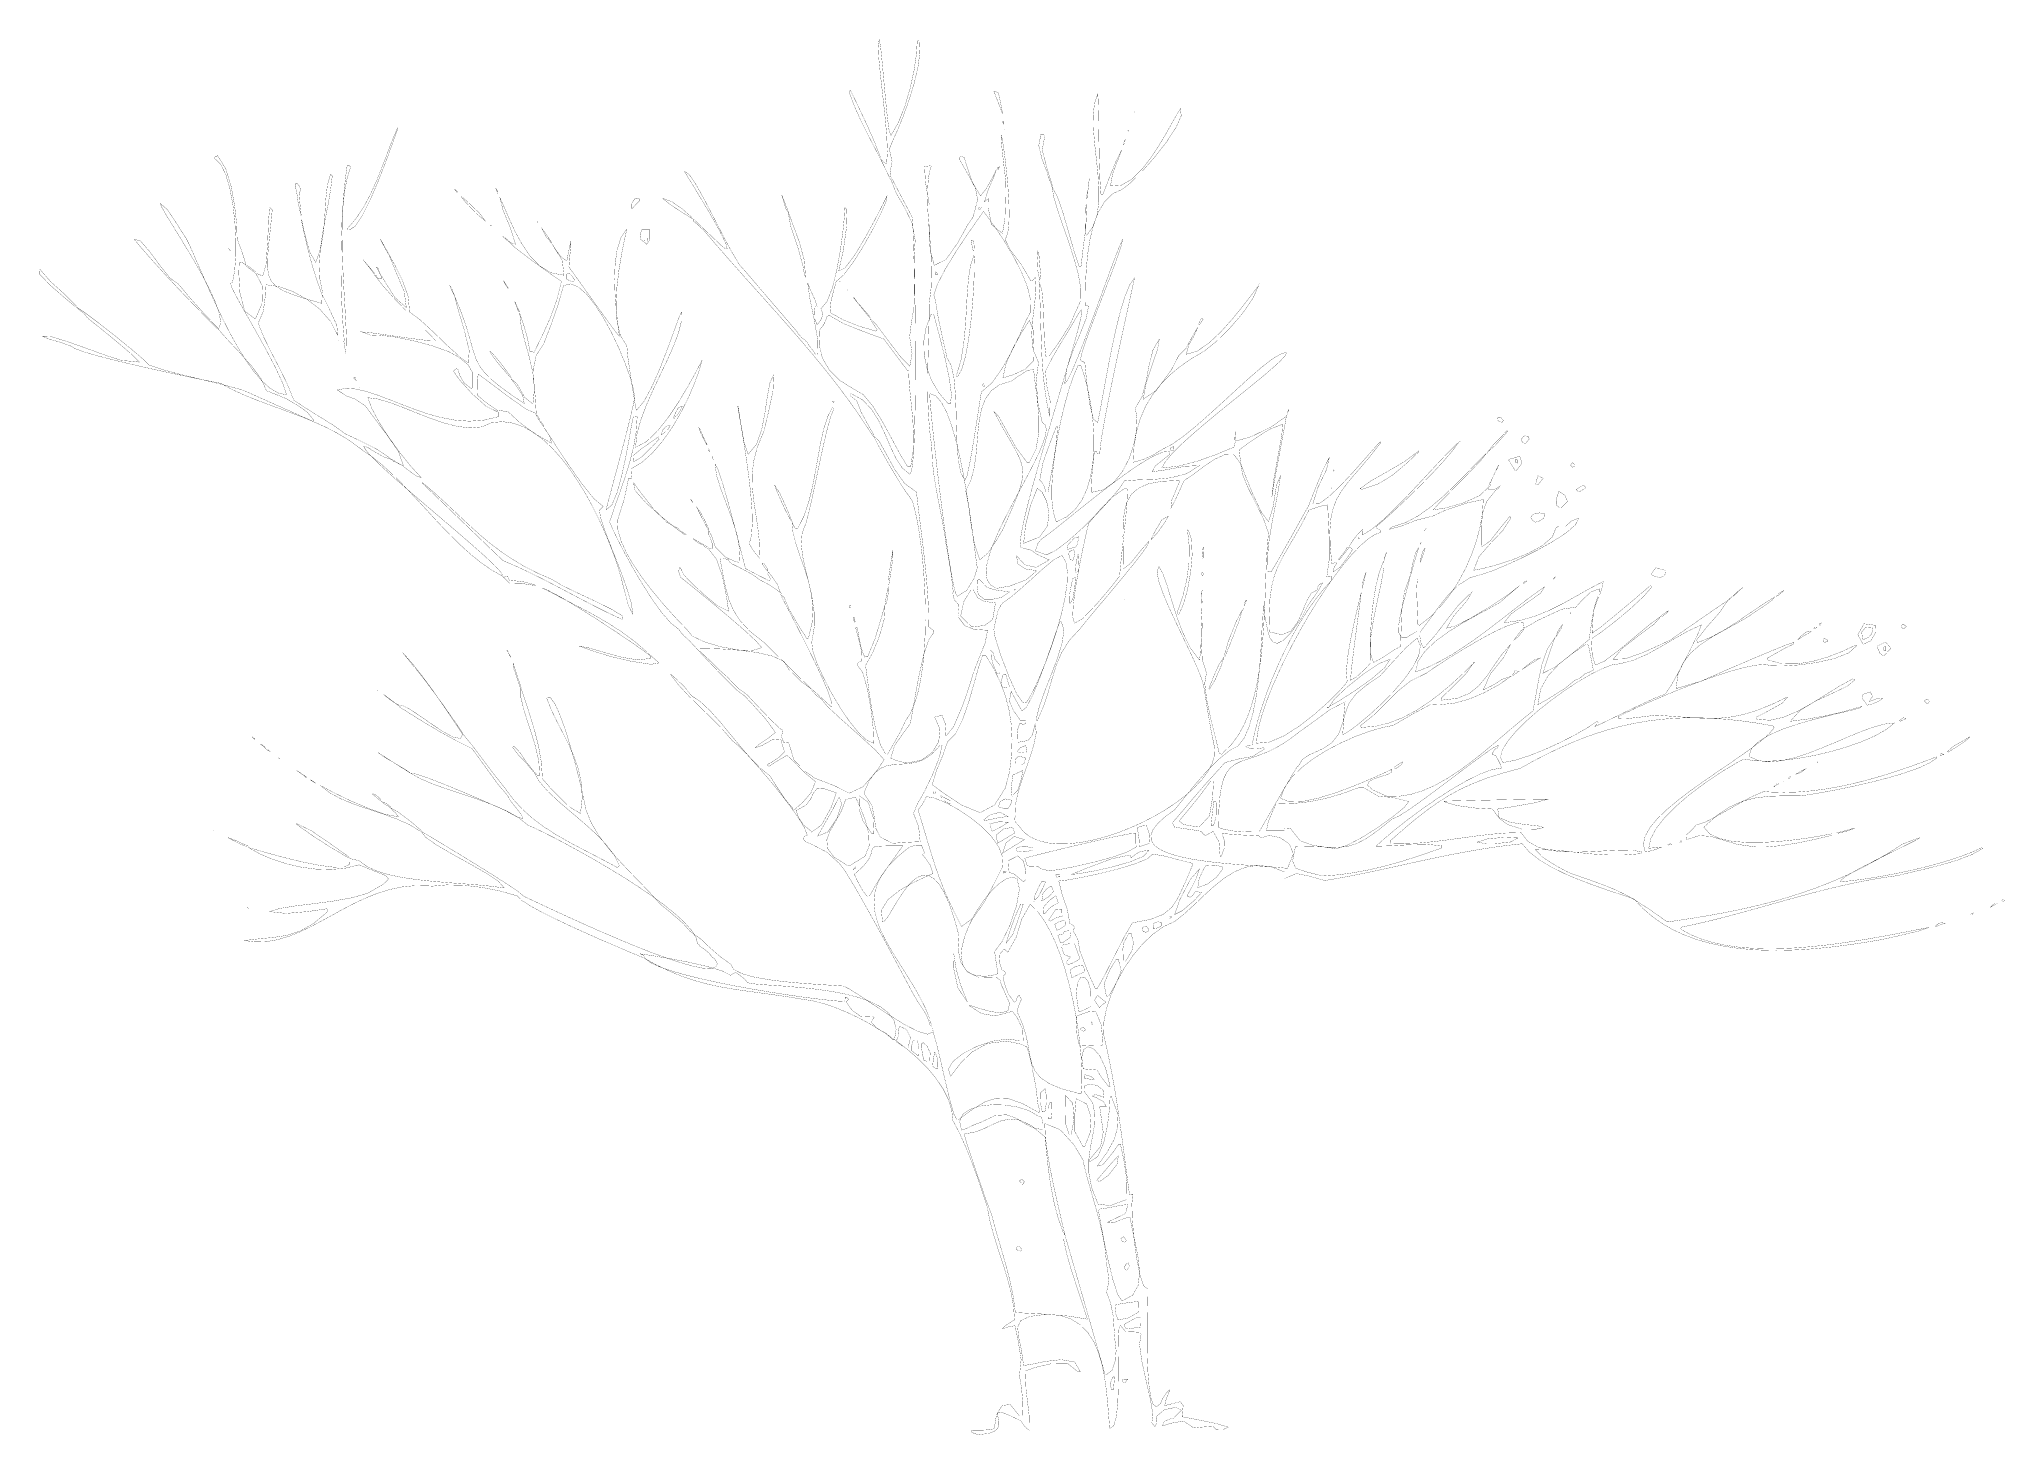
# Model space of a CAD drawing. Extents: x -2.4 to 2.35, y -1.59 to 1.78.
import ezdxf

# ---------------------------------------------------------------- set-up
doc = ezdxf.new("R2010")
doc.units = 0
doc.header["$LTSCALE"] = 0.000394
doc.header["$MEASUREMENT"] = 0
doc.layers.add('Alberi', color=8, linetype='CONTINUOUS')

msp = doc.modelspace()

# ---------------------------------------------------------------- linework, layer by layer
at = {"layer": 'Alberi', "color": 8, "linetype": 'Continuous', "const_width": 0.0005}
for points in [[(-0.374, 1.7805), (-0.376508, 1.766297), (-0.375125, 1.736438), (-0.371117, 1.695422), (-0.36575, 1.64775), (-0.360289, 1.597922), (-0.356, 1.550438), (-0.354148, 1.509797), (-0.356, 1.4805)], [(-0.346, 1.5475), (-0.350782, 1.564343), (-0.355926, 1.606574), (-0.361125, 1.66175), (-0.366074, 1.717426), (-0.370468, 1.761157), (-0.374, 1.7805)], [(-0.282, 1.7775), (-0.284032, 1.744769), (-0.289926, 1.704981), (-0.299375, 1.66175), (-0.312074, 1.618685), (-0.327718, 1.579398), (-0.346, 1.5475)], [(-0.341, 1.5365), (-0.329006, 1.562809), (-0.315455, 1.596238), (-0.301851, 1.634109), (-0.2897, 1.673748), (-0.280504, 1.712477), (-0.27577, 1.74762), (-0.277, 1.7765)], [(-0.277, 1.7765), (-0.278963, 1.777204), (-0.280704, 1.777463), (-0.282, 1.7775)], [(-0.443, 1.6565), (-0.444704, 1.656204), (-0.445963, 1.655463), (-0.447, 1.6545)], [(-0.347, 1.4425), (-0.364407, 1.478616), (-0.382926, 1.514759), (-0.4015, 1.550625), (-0.419074, 1.585907), (-0.434593, 1.620301), (-0.447, 1.6535)], [(-0.371, 1.4955), (-0.386188, 1.534719), (-0.40625, 1.57975), (-0.426688, 1.622906), (-0.443, 1.6565)], [(-0.076, 1.6005), (-0.083, 1.619204), (-0.09, 1.637463), (-0.097, 1.6555)], [(-0.097, 1.6555), (-0.093963, 1.6545), (-0.090704, 1.6535), (-0.087, 1.6525)], [(-0.087, 1.6525), (-0.083481, 1.641537), (-0.079519, 1.621463), (-0.076, 1.6025)], [(0.154, 1.6495), (0.146182, 1.625306), (0.143174, 1.596528), (0.143736, 1.564233), (0.146628, 1.529491), (0.150612, 1.493369), (0.154446, 1.456937), (0.156893, 1.421261), (0.156711, 1.387411), (0.152661, 1.356456), (0.143504, 1.329462), (0.128, 1.3075)], [(0.162, 1.4065), (0.159532, 1.439917), (0.157926, 1.488833), (0.156875, 1.54375), (0.156074, 1.595167), (0.155218, 1.633583), (0.154, 1.6495)], [(-1.66, 1.3225), (-1.638352, 1.347711), (-1.619563, 1.37625), (-1.603117, 1.407227), (-1.5885, 1.43975), (-1.575195, 1.47293), (-1.562688, 1.505875), (-1.550461, 1.537695), (-1.538, 1.5675)], [(0.354, 1.6135), (0.342432, 1.594145), (0.326891, 1.566281), (0.307998, 1.53359), (0.286375, 1.49975), (0.262643, 1.468441), (0.237422, 1.443344), (0.211334, 1.428137), (0.185, 1.4265)], [(0.214, 1.4185), (0.234087, 1.434287), (0.261434, 1.461532), (0.291668, 1.495774), (0.320414, 1.532552), (0.3433, 1.567407), (0.355953, 1.595876), (0.354, 1.6135)], [(-1.655, 1.3195), (-1.640127, 1.329498), (-1.622641, 1.355984), (-1.603865, 1.393697), (-1.585125, 1.437375), (-1.567744, 1.481756), (-1.553047, 1.521578), (-1.542357, 1.55158), (-1.537, 1.5665)], [(-0.348, 1.4585), (-0.342852, 1.484944), (-0.349481, 1.515389), (-0.341, 1.5365)], [(-0.07, 1.2975), (-0.066018, 1.304097), (-0.063133, 1.3144), (-0.061237, 1.327872), (-0.060226, 1.343979), (-0.059993, 1.362183), (-0.060433, 1.381949), (-0.061438, 1.402741), (-0.062903, 1.424023), (-0.064723, 1.445258), (-0.06679, 1.46591), (-0.069, 1.485445), (-0.071246, 1.503325), (-0.073421, 1.519014), (-0.075421, 1.531977), (-0.077138, 1.541677), (-0.078467, 1.547578), (-0.079303, 1.549145), (-0.079538, 1.545841), (-0.079067, 1.537131), (-0.077783, 1.522477), (-0.075582, 1.501345), (-0.072356, 1.473198), (-0.068, 1.4375)], [(-0.072, 1.5615), (-0.072, 1.562204), (-0.072, 1.562463), (-0.072, 1.5625)], [(0.017, 1.5515), (0.011593, 1.523981), (0.019741, 1.490685), (0.033, 1.4565)], [(0.023, 1.5515), (0.021, 1.5515), (0.019, 1.5515), (0.017, 1.5515)], [(0.045, 1.4255), (0.03163, 1.468611), (0.020037, 1.513722), (0.026, 1.5455)], [(0.026, 1.5455), (0.025, 1.5475), (0.024, 1.5495), (0.023, 1.5515)], [(0.217, 1.5265), (0.216037, 1.5265), (0.215296, 1.5265), (0.215, 1.5265)], [(0.218, 1.5275), (0.217037, 1.5275), (0.216296, 1.5275), (0.216, 1.5275)], [(0.221, 1.5395), (0.219296, 1.536463), (0.218037, 1.533204), (0.217, 1.5295)], [(0.219, 1.5285), (0.219296, 1.532463), (0.220037, 1.536204), (0.221, 1.5395)], [(0.228, 1.5585), (0.227296, 1.559463), (0.227037, 1.560204), (0.227, 1.5605)], [(0.227, 1.5605), (0.228, 1.5605), (0.229, 1.5605), (0.23, 1.5605)], [(-1.979, 1.4965), (-1.979704, 1.495463), (-1.979963, 1.494204), (-1.98, 1.4925)], [(-1.98, 1.4925), (-1.965258, 1.478164), (-1.953026, 1.452922), (-1.943296, 1.419426), (-1.93606, 1.380324), (-1.93131, 1.338268), (-1.929037, 1.295907), (-1.929233, 1.255892), (-1.93189, 1.220873), (-1.937, 1.1935)], [(-1.973, 1.4995), (-1.975, 1.4985), (-1.977, 1.4975), (-1.979, 1.4965)], [(-1.927, 1.3345), (-1.931938, 1.377859), (-1.94025, 1.424875), (-1.953438, 1.467953), (-1.973, 1.4995)], [(-1.66, 1.4755), (-1.664148, 1.443898), (-1.667602, 1.410764), (-1.670375, 1.376359), (-1.672481, 1.340944), (-1.673935, 1.30478), (-1.67475, 1.268125), (-1.67494, 1.231241), (-1.674519, 1.194389), (-1.6735, 1.157828), (-1.671898, 1.121819), (-1.669727, 1.086623), (-1.667, 1.0525)], [(-1.655, 1.4765), (-1.656963, 1.476463), (-1.658704, 1.476204), (-1.66, 1.4755)], [(-1.652, 1.4715), (-1.653, 1.473463), (-1.654, 1.475204), (-1.655, 1.4765)], [(-0.356, 1.4805), (-0.362926, 1.4825), (-0.367407, 1.4885), (-0.369, 1.4925)], [(-0.258, 1.4105), (-0.262296, 1.436019), (-0.26437, 1.473315), (-0.248, 1.4755)], [(-0.248, 1.4755), (-0.252778, 1.458648), (-0.255556, 1.440019), (-0.257, 1.4165)], [(-0.177, 1.4975), (-0.178704, 1.496204), (-0.179963, 1.494463), (-0.181, 1.4925)], [(-0.181, 1.4925), (-0.158672, 1.453031), (-0.141875, 1.4235), (-0.136141, 1.393219), (-0.147, 1.3515)], [(-0.169, 1.4955), (-0.171963, 1.496463), (-0.174704, 1.497204), (-0.177, 1.4975)], [(-0.129, 1.4025), (-0.148704, 1.4335), (-0.159963, 1.467833), (-0.169, 1.4955)], [(-0.083, 1.4725), (-0.083704, 1.473204), (-0.083963, 1.473463), (-0.084, 1.4735)], [(0.212, 1.5135), (0.199667, 1.489093), (0.18, 1.440907), (0.167, 1.4065)], [(0.185, 1.4265), (0.190444, 1.456833), (0.201889, 1.4865), (0.212, 1.5135)], [(-1.782, 1.4335), (-1.783704, 1.4325), (-1.784963, 1.4315), (-1.786, 1.4305)], [(-1.786, 1.4305), (-1.784, 1.420463), (-1.782, 1.410204), (-1.78, 1.3995)], [(-1.776, 1.4075), (-1.772222, 1.417796), (-1.776444, 1.427204), (-1.782, 1.4335)], [(-1.7, 1.4545), (-1.707736, 1.428583), (-1.711556, 1.394833), (-1.713875, 1.35625), (-1.717111, 1.315833), (-1.723681, 1.276583), (-1.736, 1.2415)], [(-1.719, 1.1665), (-1.725764, 1.200564), (-1.727359, 1.235766), (-1.724994, 1.27174), (-1.719875, 1.308125), (-1.713209, 1.344557), (-1.706203, 1.380672), (-1.700064, 1.416107), (-1.696, 1.4505)], [(-1.696, 1.4505), (-1.697704, 1.452204), (-1.698963, 1.453463), (-1.7, 1.4545)], [(-1.661, 1.0205), (-1.661504, 1.052281), (-1.66283, 1.08637), (-1.664699, 1.122269), (-1.666833, 1.159482), (-1.668954, 1.197512), (-1.670782, 1.235861), (-1.67204, 1.274033), (-1.672448, 1.31153), (-1.671729, 1.347855), (-1.669603, 1.382512), (-1.665792, 1.415003), (-1.660017, 1.444831), (-1.652, 1.4715)], [(-0.698, 1.2205), (-0.711207, 1.234998), (-0.729406, 1.265047), (-0.75084, 1.305104), (-0.77375, 1.349625), (-0.796379, 1.393068), (-0.816969, 1.429891), (-0.833762, 1.454549), (-0.845, 1.4615)], [(-0.845, 1.4615), (-0.839277, 1.452329), (-0.828573, 1.435039), (-0.814403, 1.411875), (-0.79828, 1.385082), (-0.781721, 1.356906), (-0.766238, 1.32959), (-0.753348, 1.305381), (-0.744564, 1.286522), (-0.741402, 1.275259), (-0.745376, 1.273837), (-0.758, 1.2845)], [(-0.345, 1.4445), (-0.346, 1.449463), (-0.347, 1.454204), (-0.348, 1.4585)], [(-0.342, 1.4415), (-0.343704, 1.442204), (-0.344963, 1.442463), (-0.346, 1.4425)], [(-0.346, 1.4425), (-0.332984, 1.409109), (-0.313125, 1.374875), (-0.294953, 1.337453), (-0.287, 1.2945)], [(-0.295, 1.3525), (-0.310963, 1.382463), (-0.326704, 1.412204), (-0.342, 1.4415)], [(-0.091, 1.4655), (-0.10063, 1.445167), (-0.116037, 1.418833), (-0.129, 1.4025)], [(-0.12, 1.3875), (-0.111593, 1.413944), (-0.096741, 1.448389), (-0.091, 1.4655)], [(-0.084, 1.4715), (-0.087741, 1.471537), (-0.087926, 1.470463), (-0.089, 1.4665)], [(-0.087, 1.4655), (-0.086, 1.4675), (-0.085, 1.4695), (-0.084, 1.4715)], [(-0.068, 1.4375), (-0.068519, 1.3995), (-0.070148, 1.3475), (-0.076, 1.3115)], [(0.044, 1.4235), (0.04, 1.434463), (0.036, 1.445204), (0.032, 1.4555)], [(0.134, 1.4465), (0.13263, 1.433463), (0.13037, 1.41487), (0.127, 1.4005)], [(0.129, 1.3945), (0.130296, 1.412204), (0.132037, 1.429463), (0.134, 1.4465)], [(-2.049, 1.2995), (-2.068889, 1.330426), (-2.093444, 1.368241), (-2.112, 1.3845)], [(-2.112, 1.3845), (-2.107837, 1.374444), (-2.096547, 1.354876), (-2.079929, 1.327789), (-2.059781, 1.295175), (-2.037902, 1.259027), (-2.01609, 1.221337), (-1.996145, 1.184098), (-1.979865, 1.149302), (-1.969048, 1.118943), (-1.965494, 1.095011), (-1.971, 1.0795)], [(-1.772, 1.3555), (-1.775, 1.370204), (-1.778, 1.384463), (-1.781, 1.3985)], [(-1.771, 1.3555), (-1.772963, 1.373204), (-1.774704, 1.390463), (-1.776, 1.4075)], [(-1.393, 1.4115), (-1.395704, 1.414204), (-1.397963, 1.416463), (-1.4, 1.4185)], [(-1.394, 1.4105), (-1.396, 1.413204), (-1.398, 1.415463), (-1.4, 1.4175)], [(-1.325, 1.3405), (-1.348556, 1.3605), (-1.371444, 1.3845), (-1.385, 1.4005)], [(-1.325, 1.3405), (-1.340037, 1.3605), (-1.367963, 1.387167), (-1.383, 1.4005)], [(-1.295, 1.4065), (-1.297, 1.411463), (-1.299, 1.416204), (-1.301, 1.4205)], [(-1.295, 1.4105), (-1.296963, 1.414204), (-1.298704, 1.417463), (-1.3, 1.4205)], [(-1.136, 1.2105), (-1.167188, 1.216527), (-1.19425, 1.232844), (-1.217563, 1.256801), (-1.2375, 1.28575), (-1.254438, 1.317043), (-1.26875, 1.348031), (-1.280813, 1.376066), (-1.291, 1.3985)], [(-1.291, 1.3985), (-1.282704, 1.366537), (-1.265963, 1.32613), (-1.253, 1.2855)], [(-0.823, 1.3455), (-0.851556, 1.362944), (-0.879444, 1.381722), (-0.898, 1.3965)], [(-0.898, 1.3965), (-0.875778, 1.388759), (-0.849556, 1.370574), (-0.826, 1.3495)], [(-0.598, 1.3665), (-0.602, 1.3795), (-0.606, 1.3925), (-0.61, 1.4055)], [(-0.61, 1.4055), (-0.605, 1.393204), (-0.6, 1.380463), (-0.595, 1.3675)], [(-0.478, 1.1955), (-0.459117, 1.212214), (-0.436035, 1.24301), (-0.411536, 1.28201), (-0.388402, 1.323337), (-0.369414, 1.361112), (-0.357353, 1.389459), (-0.355, 1.4025)], [(-0.355, 1.4025), (-0.366306, 1.379574), (-0.385778, 1.341759), (-0.40975, 1.298), (-0.434556, 1.257241), (-0.456528, 1.228426), (-0.472, 1.2205)], [(-0.241, 1.2345), (-0.250928, 1.272292), (-0.253464, 1.310276), (-0.252736, 1.346964), (-0.252872, 1.380868), (-0.258, 1.4105)], [(-0.258, 1.4105), (-0.256936, 1.374086), (-0.254385, 1.33629), (-0.251309, 1.297567), (-0.248671, 1.258372), (-0.247431, 1.219159), (-0.248554, 1.180383), (-0.253, 1.1425)], [(-0.11, 1.3955), (-0.113704, 1.393204), (-0.116963, 1.390463), (-0.12, 1.3875)], [(-0.076, 1.3115), (-0.103037, 1.333278), (-0.110296, 1.373722), (-0.11, 1.3955)], [(0.109, 1.2325), (0.096864, 1.26926), (0.083672, 1.31514), (0.070048, 1.36174), (0.056616, 1.40066), (0.044, 1.4235)], [(0.044, 1.4235), (0.04744, 1.401368), (0.056412, 1.370669), (0.068889, 1.333944), (0.082848, 1.293739), (0.096263, 1.252595), (0.107111, 1.213056), (0.113366, 1.177665), (0.113004, 1.148965), (0.104, 1.1295)], [(0.124, 1.1375), (0.124117, 1.163242), (0.124816, 1.193796), (0.126619, 1.227554), (0.130048, 1.262908), (0.135625, 1.29825), (0.143872, 1.331972), (0.155311, 1.362466), (0.170464, 1.388124), (0.189853, 1.407338), (0.214, 1.4185)], [(0.124, 1.3155), (0.124037, 1.337204), (0.124296, 1.358463), (0.125, 1.3795)], [(0.125, 1.3795), (0.126, 1.380204), (0.127, 1.380463), (0.128, 1.3805)], [(0.128, 1.3805), (0.127, 1.3605), (0.126, 1.3405), (0.125, 1.3205)], [(0.128, 1.3945), (0.127037, 1.396463), (0.126296, 1.398204), (0.126, 1.3995)], [(0.167, 1.4065), (0.165037, 1.4065), (0.163296, 1.4065), (0.162, 1.4065)], [(-1.904, 1.2345), (-1.912407, 1.262426), (-1.925926, 1.298574), (-1.927, 1.3345)], [(-1.847, 1.3745), (-1.849797, 1.345328), (-1.852125, 1.290375), (-1.856141, 1.235984), (-1.864, 1.2085)], [(-1.721, 1.1425), (-1.760444, 1.153601), (-1.791544, 1.163576), (-1.815179, 1.173429), (-1.832228, 1.184165), (-1.843569, 1.19679), (-1.850083, 1.212309), (-1.852648, 1.231728), (-1.852144, 1.256051), (-1.849448, 1.286284), (-1.84544, 1.323432), (-1.841, 1.3685)], [(-1.841, 1.3685), (-1.843, 1.3705), (-1.845, 1.3725), (-1.847, 1.3745)], [(-1.721, 1.1635), (-1.73436, 1.202012), (-1.7458, 1.239516), (-1.75556, 1.275964), (-1.76388, 1.311308), (-1.771, 1.3455)], [(-1.736, 1.2415), (-1.750815, 1.267352), (-1.763852, 1.316315), (-1.77, 1.3455)], [(-1.311, 1.3285), (-1.313444, 1.331463), (-1.313222, 1.332204), (-1.311, 1.3305)], [(-0.758, 1.2845), (-0.779704, 1.305204), (-0.800963, 1.325463), (-0.822, 1.3455)], [(-0.822, 1.3455), (-0.822, 1.344204), (-0.822, 1.342463), (-0.822, 1.3405)], [(-0.822, 1.3405), (-0.816037, 1.335759), (-0.808296, 1.327907), (-0.799, 1.3205)], [(-0.552, 1.2055), (-0.554922, 1.246266), (-0.567125, 1.290875), (-0.582516, 1.333047), (-0.595, 1.3665)], [(-0.595, 1.3665), (-0.587185, 1.326167), (-0.571148, 1.279833), (-0.558, 1.2315)], [(-0.457, 1.3735), (-0.458219, 1.35185), (-0.461851, 1.315768), (-0.467863, 1.271273), (-0.476219, 1.22438), (-0.486883, 1.181109), (-0.499822, 1.147477), (-0.515, 1.1295)], [(-0.472, 1.2205), (-0.460667, 1.270759), (-0.452667, 1.329241), (-0.454, 1.3715)], [(-0.454, 1.3715), (-0.455, 1.372463), (-0.456, 1.373204), (-0.457, 1.3735)], [(-0.299, 0.7295), (-0.295937, 0.737472), (-0.293359, 0.754065), (-0.291237, 0.778245), (-0.289541, 0.808977), (-0.288242, 0.845226), (-0.287309, 0.885958), (-0.286712, 0.930136), (-0.286423, 0.976728), (-0.286411, 1.024697), (-0.286647, 1.073009), (-0.2871, 1.120629), (-0.287742, 1.166523), (-0.288542, 1.209655), (-0.28947, 1.24899), (-0.290497, 1.283494), (-0.291594, 1.312132), (-0.292729, 1.333869), (-0.293875, 1.34767), (-0.295, 1.3525)], [(-0.147, 1.3515), (-0.160563, 1.331672), (-0.18425, 1.288875), (-0.212813, 1.248141), (-0.241, 1.2345)], [(-1.973, 1.0805), (-1.998988, 1.106682), (-2.025656, 1.133953), (-2.052559, 1.161904), (-2.07925, 1.190125), (-2.105285, 1.218205), (-2.130219, 1.245734), (-2.153605, 1.272303), (-2.175, 1.2975)], [(-2.175, 1.2975), (-2.159464, 1.293284), (-2.137112, 1.267612), (-2.111928, 1.233348), (-2.087896, 1.203356), (-2.069, 1.1905)], [(-1.806, 0.9215), (-1.825946, 0.925594), (-1.846073, 0.937187), (-1.866216, 0.955244), (-1.88621, 0.97873), (-1.905889, 1.006611), (-1.925088, 1.037852), (-1.943642, 1.071418), (-1.961385, 1.106275), (-1.978152, 1.141388), (-1.993778, 1.175722), (-2.008097, 1.208243), (-2.020944, 1.237916), (-2.032154, 1.263706), (-2.041561, 1.284579), (-2.049, 1.2995)], [(-1.658, 1.3205), (-1.658963, 1.321463), (-1.659704, 1.322204), (-1.66, 1.3225)], [(-1.561, 1.2625), (-1.567704, 1.2745), (-1.573963, 1.2865), (-1.58, 1.2985)], [(-1.58, 1.2985), (-1.573704, 1.287204), (-1.566963, 1.275463), (-1.56, 1.2635)], [(-1.273, 1.2945), (-1.276963, 1.298204), (-1.280704, 1.301463), (-1.284, 1.3045)], [(-1.284, 1.3045), (-1.283, 1.304463), (-1.282, 1.304204), (-1.281, 1.3035)], [(-1.271, 1.2955), (-1.273963, 1.2975), (-1.276704, 1.2995), (-1.279, 1.3015)], [(-1.253, 1.2855), (-1.260593, 1.287389), (-1.267074, 1.291278), (-1.272, 1.2945)], [(-1.272, 1.2945), (-1.255203, 1.278047), (-1.216375, 1.248375), (-1.172859, 1.217016), (-1.142, 1.1955)], [(-1.178, 1.3015), (-1.182704, 1.310204), (-1.186963, 1.318463), (-1.191, 1.3265)], [(-1.165, 1.2885), (-1.173, 1.300463), (-1.181, 1.312204), (-1.189, 1.3235)], [(-1.166, 1.2865), (-1.169333, 1.292167), (-1.174, 1.2985), (-1.178, 1.3015)], [(-1.129, 1.2455), (-1.142074, 1.25387), (-1.156926, 1.273796), (-1.164, 1.2855)], [(-1.164, 1.2855), (-1.156741, 1.272722), (-1.139926, 1.246611), (-1.136, 1.2105)], [(-1.119, 1.2935), (-1.122704, 1.2775), (-1.125963, 1.2615), (-1.129, 1.2455)], [(-1.124, 1.2305), (-1.122259, 1.2535), (-1.119407, 1.277833), (-1.119, 1.2935)], [(-0.984, 1.3225), (-0.99835, 1.300951), (-1.007484, 1.272172), (-1.012283, 1.238213), (-1.013625, 1.201125), (-1.012389, 1.162959), (-1.009453, 1.125766), (-1.005697, 1.091596), (-1.002, 1.0625)], [(-0.984, 1.0395), (-0.999506, 1.064711), (-1.007679, 1.098894), (-1.01, 1.13887), (-1.007951, 1.181464), (-1.003012, 1.223499), (-0.996667, 1.261796), (-0.990395, 1.29318), (-0.985679, 1.314474), (-0.984, 1.3225)], [(-0.799, 1.3205), (-0.778069, 1.295722), (-0.75669, 1.270948), (-0.734928, 1.246147), (-0.71285, 1.221291), (-0.690524, 1.196349), (-0.668014, 1.171291), (-0.645388, 1.146088), (-0.622712, 1.12071), (-0.600053, 1.095127), (-0.577476, 1.06931), (-0.55505, 1.043229), (-0.532839, 1.016854), (-0.510911, 0.990155), (-0.489332, 0.963103), (-0.468169, 0.935668), (-0.447488, 0.907819), (-0.427355, 0.879529), (-0.407837, 0.850765), (-0.389, 0.8215)], [(-0.287, 1.2945), (-0.290152, 1.256004), (-0.289656, 1.216212), (-0.288584, 1.175268), (-0.290008, 1.133316), (-0.297, 1.0905)], [(-0.007, 1.1965), (-0.030444, 1.236019), (-0.057222, 1.271981), (-0.07, 1.2975)], [(0.214, 1.2975), (0.206434, 1.279859), (0.195672, 1.252026), (0.182436, 1.216453), (0.167446, 1.175592), (0.151423, 1.131895), (0.135089, 1.087816), (0.119166, 1.045805), (0.104374, 1.008316), (0.091435, 0.977801), (0.08107, 0.956711), (0.074, 0.9475)], [(0.112, 1.0045), (0.115695, 1.022054), (0.125564, 1.052193), (0.139778, 1.09113), (0.15651, 1.135079), (0.173934, 1.180254), (0.190222, 1.22287), (0.203547, 1.259141), (0.212082, 1.285279), (0.214, 1.2975)], [(0.124, 1.3145), (0.120296, 1.287463), (0.117037, 1.260204), (0.114, 1.2325)], [(0.128, 1.3075), (0.125185, 1.309093), (0.124148, 1.312241), (0.124, 1.3145)], [(-1.941, 1.2705), (-1.943667, 1.271389), (-1.945667, 1.273611), (-1.947, 1.2765)], [(-1.943, 1.2715), (-1.943704, 1.272463), (-1.943963, 1.273204), (-1.944, 1.2735)], [(-1.882, 1.1045), (-1.907641, 1.124203), (-1.919125, 1.168375), (-1.921797, 1.214609), (-1.921, 1.2405)], [(-1.921, 1.2405), (-1.919704, 1.241463), (-1.917963, 1.242204), (-1.916, 1.2425)], [(-1.916, 1.2425), (-1.912, 1.240204), (-1.908, 1.237463), (-1.904, 1.2345)], [(-1.595, 1.2145), (-1.604, 1.226204), (-1.613, 1.237463), (-1.622, 1.2485)], [(-1.622, 1.2485), (-1.612704, 1.237463), (-1.602963, 1.226204), (-1.593, 1.2145)], [(-1.509, 1.1215), (-1.512469, 1.159), (-1.52625, 1.198), (-1.544156, 1.234), (-1.56, 1.2625)], [(-1.56, 1.2625), (-1.545741, 1.227463), (-1.521926, 1.170204), (-1.517, 1.1325)], [(-0.145, 1.2595), (-0.153162, 1.234816), (-0.158172, 1.203219), (-0.161189, 1.166512), (-0.163375, 1.1265), (-0.165889, 1.084988), (-0.169891, 1.043781), (-0.176541, 1.004684), (-0.187, 0.9695)], [(-0.185, 0.9645), (-0.174246, 0.98367), (-0.165261, 1.015268), (-0.157963, 1.055426), (-0.15227, 1.100275), (-0.1481, 1.145947), (-0.14537, 1.188574), (-0.143999, 1.224287), (-0.143903, 1.249219), (-0.145, 1.2595)], [(0.014, 1.1985), (0.009148, 1.2225), (0.007852, 1.253167), (0.009, 1.2705)], [(0.009, 1.2705), (0.012407, 1.256759), (0.014259, 1.231907), (0.017, 1.2055)], [(-2.317, 1.1345), (-2.342672, 1.155891), (-2.377625, 1.186375), (-2.403766, 1.213672), (-2.403, 1.2255)], [(-2.403, 1.2255), (-2.377259, 1.195722), (-2.345741, 1.167278), (-2.314, 1.1355)], [(-2.069, 1.1905), (-2.039148, 1.15513), (-2.006852, 1.11887), (-1.971, 1.0815)], [(-1.937, 1.1935), (-1.938963, 1.1925), (-1.940704, 1.1915), (-1.942, 1.1905)], [(-1.942, 1.1905), (-1.936854, 1.176563), (-1.923141, 1.150438), (-1.903451, 1.115406), (-1.880375, 1.07475), (-1.856502, 1.03175), (-1.834422, 0.989688), (-1.816725, 0.951844), (-1.806, 0.9215)], [(-1.883, 1.2165), (-1.89, 1.222204), (-1.897, 1.227463), (-1.904, 1.2325)], [(-1.881, 1.2185), (-1.888, 1.224204), (-1.895, 1.229463), (-1.902, 1.2345)], [(-1.881, 1.2155), (-1.864593, 1.184278), (-1.865741, 1.142389), (-1.882, 1.1045)], [(-1.864, 1.2085), (-1.869963, 1.211204), (-1.875704, 1.213463), (-1.881, 1.2155)], [(-1.875, 1.0945), (-1.862741, 1.123056), (-1.857593, 1.160944), (-1.856, 1.1875)], [(-1.856, 1.1875), (-1.825685, 1.183324), (-1.791815, 1.171426), (-1.7575, 1.15275), (-1.725852, 1.128241), (-1.699981, 1.098843), (-1.683, 1.0655)], [(-1.578, 1.2015), (-1.585481, 1.202981), (-1.589852, 1.210019), (-1.594, 1.2115)], [(-1.594, 1.2115), (-1.572551, 1.183958), (-1.549407, 1.157833), (-1.524875, 1.132375), (-1.499259, 1.106833), (-1.472866, 1.080458), (-1.446, 1.0525)], [(-1.577, 1.2095), (-1.577704, 1.207204), (-1.577963, 1.204463), (-1.578, 1.2015)], [(-1.517, 1.1325), (-1.544333, 1.156463), (-1.563667, 1.18687), (-1.577, 1.2095)], [(-1.401, 1.1605), (-1.405, 1.1695), (-1.409, 1.1785), (-1.413, 1.1875)], [(-1.271, 1.1775), (-1.275, 1.184463), (-1.279, 1.191204), (-1.283, 1.1975)], [(-1.27, 1.1785), (-1.273963, 1.1845), (-1.277704, 1.1905), (-1.281, 1.1965)], [(-1.142, 1.1955), (-1.153156, 1.150781), (-1.169, 1.10775), (-1.187844, 1.065844), (-1.208, 1.0245)], [(-1.137, 1.1855), (-1.11956, 1.189625), (-1.100426, 1.181611), (-1.080282, 1.163598), (-1.059813, 1.137728), (-1.039705, 1.106142), (-1.020642, 1.070982), (-1.003311, 1.034387), (-0.988396, 0.998501), (-0.976582, 0.965463), (-0.968555, 0.937416), (-0.965, 0.9165)], [(-1.002, 1.0625), (-1.014112, 1.077764), (-1.041776, 1.115732), (-1.075584, 1.162868), (-1.106128, 1.205636), (-1.124, 1.2305)], [(-0.573, 1.0745), (-0.598192, 1.103892), (-0.623336, 1.133236), (-0.648384, 1.162484), (-0.673288, 1.191588), (-0.698, 1.2205)], [(-0.553, 1.2065), (-0.554963, 1.2145), (-0.556704, 1.2225), (-0.558, 1.2305)], [(-0.524, 1.1355), (-0.529296, 1.151389), (-0.539704, 1.173944), (-0.547, 1.1925)], [(-0.547, 1.1925), (-0.541703, 1.154641), (-0.530875, 1.101875), (-0.522109, 1.051172), (-0.523, 1.0195)], [(-0.493, 1.1205), (-0.490444, 1.148167), (-0.484556, 1.171833), (-0.478, 1.1955)], [(-0.468, 1.1945), (-0.468963, 1.195463), (-0.469704, 1.196204), (-0.47, 1.1965)], [(0.003, 1.2055), (0.000407, 1.201389), (-0.003074, 1.198611), (-0.007, 1.1965)], [(0.011, 0.9995), (-0.002023, 1.030662), (-0.005519, 1.065796), (-0.003125, 1.102875), (0.001519, 1.13987), (0.004773, 1.174755), (0.003, 1.2055)], [(0.029, 1.0145), (0.025312, 1.049452), (0.023736, 1.093476), (0.022304, 1.138124), (0.019048, 1.174948), (0.012, 1.1955)], [(0.012, 1.1955), (0.014143, 1.160615), (0.015512, 1.125311), (0.016519, 1.089611), (0.017575, 1.053541), (0.019092, 1.017126), (0.021481, 0.980389), (0.025155, 0.943356), (0.030524, 0.906051), (0.038, 0.8685)], [(0.014, 1.1985), (0.014296, 1.2005), (0.015037, 1.2025), (0.016, 1.2045)], [(0.114, 1.2325), (0.112037, 1.2325), (0.110296, 1.2325), (0.109, 1.2325)], [(0.243, 1.2045), (0.23149, 1.187329), (0.2204, 1.160612), (0.20979, 1.126443), (0.19972, 1.086916), (0.19025, 1.044125), (0.18144, 1.000164), (0.17335, 0.957127), (0.16604, 0.917108), (0.15957, 0.882201), (0.154, 0.8545)], [(0.159, 0.7785), (0.160431, 0.796669), (0.164413, 0.824091), (0.170478, 0.858906), (0.178161, 0.899254), (0.186993, 0.943275), (0.196508, 0.989109), (0.206238, 1.034897), (0.215717, 1.078779), (0.224478, 1.118894), (0.232054, 1.153384), (0.237978, 1.180388), (0.241782, 1.198047), (0.243, 1.2045)], [(0.543, 1.1855), (0.543296, 1.187463), (0.544037, 1.189204), (0.545, 1.1905)], [(-1.72, 1.1635), (-1.720704, 1.1565), (-1.720963, 1.1495), (-1.721, 1.1425)], [(-1.683, 1.0655), (-1.684815, 1.08913), (-1.705519, 1.134537), (-1.72, 1.1635)], [(-1.408, 1.1805), (-1.409, 1.182463), (-1.41, 1.184204), (-1.411, 1.1855)], [(-1.4, 1.1615), (-1.402704, 1.167204), (-1.404963, 1.172463), (-1.407, 1.1775)], [(-1.232, 0.9005), (-1.266892, 0.924235), (-1.293889, 0.94413), (-1.314219, 0.961219), (-1.329111, 0.976537), (-1.339795, 0.991119), (-1.3475, 1.006), (-1.353455, 1.022214), (-1.358889, 1.040796), (-1.365031, 1.062781), (-1.373111, 1.089204), (-1.384358, 1.121098), (-1.4, 1.1595)], [(-1.4, 1.1595), (-1.392453, 1.129563), (-1.377125, 1.079), (-1.364984, 1.028438), (-1.367, 0.9985)], [(-1.245, 1.1205), (-1.248704, 1.129463), (-1.251963, 1.138204), (-1.255, 1.1465)], [(-1.243, 1.1215), (-1.246963, 1.1295), (-1.250704, 1.1375), (-1.254, 1.1455)], [(-1.185, 1.0445), (-1.166778, 1.091944), (-1.149889, 1.140056), (-1.137, 1.1855)], [(-0.397, 1.1075), (-0.410704, 1.124463), (-0.423963, 1.141204), (-0.437, 1.1575)], [(-0.395, 1.1085), (-0.409593, 1.125611), (-0.425074, 1.142722), (-0.435, 1.1565)], [(-0.253, 1.1425), (-0.253318, 1.109077), (-0.254104, 1.075396), (-0.255106, 1.041439), (-0.256072, 1.007188), (-0.25675, 0.972625), (-0.256888, 0.937732), (-0.256234, 0.902491), (-0.254536, 0.866884), (-0.251542, 0.830893), (-0.247, 0.7945)], [(0.543, 1.1855), (0.526799, 1.16434), (0.504983, 1.135972), (0.47916, 1.104211), (0.450942, 1.07287), (0.421936, 1.045762), (0.393752, 1.026701), (0.368, 1.0195)], [(0.412, 1.0275), (0.440696, 1.050364), (0.473088, 1.082252), (0.504232, 1.118508), (0.529184, 1.154476), (0.543, 1.1855)], [(-2.139, 0.9935), (-2.15238, 1.007065), (-2.18237, 1.032685), (-2.22125, 1.06425), (-2.261296, 1.095648), (-2.294787, 1.120769), (-2.314, 1.1335)], [(-2.314, 1.1335), (-2.306778, 1.126278), (-2.296222, 1.118389), (-2.287, 1.1065)], [(-2.287, 1.1065), (-2.267891, 1.091625), (-2.226375, 1.058), (-2.183922, 1.022125), (-2.162, 1.0005)], [(-1.789, 0.9085), (-1.804376, 0.946948), (-1.823448, 0.985924), (-1.843432, 1.024276), (-1.861544, 1.060852), (-1.875, 1.0945)], [(-1.389, 1.0145), (-1.419281, 1.042047), (-1.45275, 1.074375), (-1.484344, 1.103516), (-1.509, 1.1215)], [(-1.218, 1.0255), (-1.224037, 1.058315), (-1.23363, 1.091352), (-1.243, 1.1195)], [(-1.243, 1.1195), (-1.23938, 1.086884), (-1.230704, 1.051574), (-1.22025, 1.014375), (-1.211296, 0.976093), (-1.20712, 0.937532), (-1.211, 0.8995)], [(-0.963, 0.7945), (-0.959595, 0.826093), (-0.9504, 0.860284), (-0.936945, 0.896191), (-0.92076, 0.932932), (-0.903375, 0.969625), (-0.88632, 1.005388), (-0.871125, 1.039339), (-0.85932, 1.070596), (-0.852435, 1.098277), (-0.852, 1.1215)], [(-0.852, 1.1215), (-0.857408, 1.109943), (-0.868449, 1.079739), (-0.883776, 1.037587), (-0.902041, 0.990188), (-0.921898, 0.944241), (-0.942, 0.906445), (-0.961, 0.8835)], [(-0.524, 1.0905), (-0.529963, 1.105463), (-0.53037, 1.123537), (-0.529, 1.1345)], [(-0.529, 1.1345), (-0.527704, 1.135204), (-0.525963, 1.135463), (-0.524, 1.1355)], [(-0.515, 1.1295), (-0.510667, 1.1185), (-0.513, 1.1055), (-0.524, 1.0905)], [(-0.382, 1.0755), (-0.423222, 1.087611), (-0.461778, 1.103056), (-0.493, 1.1205)], [(-0.3, 0.9905), (-0.322594, 1.013531), (-0.35325, 1.054), (-0.381281, 1.091469), (-0.396, 1.1055)], [(-0.396, 1.1055), (-0.390704, 1.0965), (-0.384963, 1.0875), (-0.379, 1.0785)], [(-0.032, 0.5525), (-0.033321, 0.561928), (-0.03183, 0.578333), (-0.027843, 0.600894), (-0.021676, 0.628791), (-0.013648, 0.661205), (-0.004074, 0.697315), (0.006728, 0.736302), (0.018442, 0.777345), (0.03075, 0.819625), (0.043336, 0.862322), (0.055883, 0.904615), (0.068074, 0.945685), (0.079592, 0.984712), (0.090121, 1.020876), (0.099343, 1.053356), (0.106941, 1.081334), (0.112599, 1.103989), (0.116, 1.1205)], [(0.104, 1.1295), (0.087074, 1.091056), (0.063259, 1.052611), (0.037, 1.0155)], [(0.114, 1.1275), (0.090296, 1.0885), (0.067037, 1.0495), (0.044, 1.0105)], [(0.074, 0.9475), (0.080032, 0.986828), (0.094416, 1.028364), (0.111584, 1.069036), (0.125968, 1.105772), (0.132, 1.1355)], [(0.116, 1.1205), (0.115037, 1.123204), (0.114296, 1.125463), (0.114, 1.1275)], [(0.132, 1.1355), (0.129037, 1.136463), (0.126296, 1.137204), (0.124, 1.1375)], [(-2.328, 1.0395), (-2.353889, 1.048833), (-2.380444, 1.056167), (-2.397, 1.0635)], [(-2.397, 1.0635), (-2.377344, 1.062748), (-2.336232, 1.050284), (-2.286048, 1.032396), (-2.239176, 1.015372), (-2.208, 1.0055)], [(-1.971, 1.0795), (-1.950488, 1.056236), (-1.922104, 1.026108), (-1.892376, 0.992812), (-1.867832, 0.960044), (-1.855, 0.9315)], [(-1.68, 1.0505), (-1.680704, 1.051463), (-1.680963, 1.052204), (-1.681, 1.0525)], [(-1.663, 1.0215), (-1.664963, 1.0315), (-1.666704, 1.0415), (-1.668, 1.0515)], [(-1.625, 1.0745), (-1.626, 1.075204), (-1.627, 1.075463), (-1.628, 1.0755)], [(-1.624, 1.0755), (-1.623963, 1.0755), (-1.623704, 1.0755), (-1.623, 1.0755)], [(-1.446, 1.0525), (-1.463744, 1.052572), (-1.506352, 1.057876), (-1.557888, 1.065244), (-1.602416, 1.071508), (-1.624, 1.0735)], [(-1.624, 1.0735), (-1.617704, 1.071204), (-1.610963, 1.068463), (-1.604, 1.0655)], [(-1.39, 1.0125), (-1.414875, 1.026005), (-1.453, 1.039537), (-1.497625, 1.051625), (-1.542, 1.060796), (-1.579375, 1.065579), (-1.603, 1.0645)], [(-0.553, 1.0535), (-0.560407, 1.0585), (-0.568926, 1.068167), (-0.573, 1.0745)], [(-0.548, 1.0485), (-0.551074, 1.050907), (-0.552593, 1.051759), (-0.553, 1.0535)], [(-0.528, 1.0195), (-0.535852, 1.030796), (-0.544148, 1.041204), (-0.548, 1.0485)], [(-0.379, 1.0785), (-0.38, 1.0775), (-0.381, 1.0765), (-0.382, 1.0755)], [(-0.297, 1.0905), (-0.300444, 1.061907), (-0.294556, 1.021093), (-0.3, 0.9905)], [(0.303, 1.0565), (0.287656, 1.02982), (0.278408, 0.99354), (0.271032, 0.9539), (0.261304, 0.91714), (0.245, 0.8895)], [(0.264, 0.9105), (0.270797, 0.948359), (0.285375, 0.992875), (0.299016, 1.032703), (0.303, 1.0565)], [(0.396, 1.0845), (0.382963, 1.06287), (0.367704, 1.03413), (0.35, 1.0165)], [(0.368, 1.0195), (0.374148, 1.041907), (0.386519, 1.063426), (0.396, 1.0845)], [(-1.966, 0.9495), (-1.98099, 0.952295), (-2.007773, 0.957628), (-2.043612, 0.965012), (-2.085772, 0.97396), (-2.131515, 0.983985), (-2.178105, 0.994601), (-2.222807, 1.005321), (-2.262884, 1.015658), (-2.295599, 1.025124), (-2.318216, 1.033234), (-2.328, 1.0395)], [(-2.162, 1.0005), (-2.177, 1.002204), (-2.192, 1.003463), (-2.207, 1.0045)], [(-1.367, 0.9985), (-1.376704, 1.005426), (-1.38463, 1.010574), (-1.389, 1.0115)], [(-1.389, 1.0115), (-1.367333, 0.993722), (-1.356333, 0.973944), (-1.356, 0.9395)], [(-1.265, 0.9625), (-1.294852, 0.997435), (-1.311148, 1.018981), (-1.315, 1.02675), (-1.307519, 1.020352), (-1.289815, 0.999398), (-1.263, 0.9635)], [(-1.208, 1.0245), (-1.211704, 1.025204), (-1.214963, 1.025463), (-1.218, 1.0255)], [(-1.203, 0.8765), (-1.20516, 0.914516), (-1.20876, 0.951188), (-1.20948, 0.985652), (-1.203, 1.017044), (-1.185, 1.0445)], [(-0.961, 0.8835), (-0.965297, 0.90675), (-0.973625, 0.9585), (-0.981391, 1.01175), (-0.984, 1.0395)], [(-0.974, 0.7425), (-0.947657, 0.758169), (-0.922219, 0.780818), (-0.898074, 0.808907), (-0.875608, 0.840898), (-0.855207, 0.87525), (-0.837259, 0.910426), (-0.822151, 0.944885), (-0.810269, 0.97709), (-0.802, 1.0055)], [(-0.802, 1.0055), (-0.806416, 0.997131), (-0.818016, 0.974922), (-0.835451, 0.943221), (-0.857375, 0.906375), (-0.882439, 0.868732), (-0.909297, 0.834641), (-0.9366, 0.808447), (-0.963, 0.7945)], [(-0.523, 1.0195), (-0.524963, 1.0195), (-0.526704, 1.0195), (-0.528, 1.0195)], [(0.02, 0.8545), (0.009667, 0.901648), (0.005333, 0.956352), (0.011, 0.9995)], [(0.044, 1.0105), (0.027734, 0.978578), (0.030875, 0.944125), (0.039078, 0.906859), (0.038, 0.8665)], [(0.037, 1.0155), (0.034037, 1.015463), (0.031296, 1.015204), (0.029, 1.0145)], [(0.123, 0.9995), (0.119037, 1.001463), (0.115296, 1.003204), (0.112, 1.0045)], [(0.154, 0.8545), (0.143864, 0.862476), (0.135312, 0.897188), (0.128728, 0.942412), (0.124496, 0.981924), (0.123, 0.9995)], [(0.24, 0.7585), (0.2419, 0.796272), (0.24752, 0.831116), (0.25674, 0.863224), (0.26944, 0.892788), (0.2855, 0.92), (0.3048, 0.945052), (0.32722, 0.968136), (0.35264, 0.989444), (0.38094, 1.009168), (0.412, 1.0275)], [(0.35, 1.0165), (0.33237, 0.98213), (0.29563, 0.932204), (0.264, 0.9105)], [(0.309, 0.7445), (0.317937, 0.760456), (0.334944, 0.780517), (0.358469, 0.803817), (0.386963, 0.82949), (0.418873, 0.856671), (0.452648, 0.884494), (0.486737, 0.912092), (0.519589, 0.938601), (0.549653, 0.963155), (0.575377, 0.984887), (0.59521, 1.002932), (0.607602, 1.016425), (0.611, 1.0245)], [(0.611, 1.0245), (0.595177, 1.019725), (0.574016, 1.006535), (0.548527, 0.986627), (0.519721, 0.961702), (0.488607, 0.933459), (0.456195, 0.903598), (0.423494, 0.873819), (0.391514, 0.845819), (0.361265, 0.8213), (0.333757, 0.801961), (0.31, 0.7895)], [(-1.911, 0.9325), (-1.951153, 0.943685), (-1.991222, 0.953648), (-2.030625, 0.963), (-2.068778, 0.972352), (-2.105097, 0.982315), (-2.139, 0.9935)], [(-1.644, 0.9625), (-1.643, 0.963463), (-1.642, 0.964204), (-1.641, 0.9645)], [(-1.639, 0.9555), (-1.640963, 0.958204), (-1.642704, 0.960463), (-1.644, 0.9625)], [(-1.641, 0.9645), (-1.639963, 0.961463), (-1.638704, 0.958204), (-1.637, 0.9545)], [(-1.396, 0.9845), (-1.398704, 0.9825), (-1.400963, 0.9805), (-1.403, 0.9785)], [(-1.403, 0.9785), (-1.388938, 0.958391), (-1.35875, 0.924875), (-1.323688, 0.893422), (-1.295, 0.8795)], [(-1.392, 0.9825), (-1.393704, 0.983463), (-1.394963, 0.984204), (-1.396, 0.9845)], [(-1.36, 0.9365), (-1.37763, 0.950648), (-1.387704, 0.967685), (-1.392, 0.9825)], [(-1.345, 0.9205), (-1.345593, 0.937056), (-1.345741, 0.958278), (-1.343, 0.9715)], [(-1.343, 0.9715), (-1.315359, 0.951172), (-1.271125, 0.917625), (-1.227828, 0.887266), (-1.203, 0.8765)], [(-1.211, 0.8995), (-1.230741, 0.915093), (-1.249593, 0.948241), (-1.264, 0.9605)], [(-1.264, 0.9605), (-1.253037, 0.946278), (-1.23563, 0.920056), (-1.232, 0.9005)], [(-0.629, 0.9705), (-0.638176, 0.95044), (-0.644407, 0.917352), (-0.65025, 0.877375), (-0.658259, 0.836648), (-0.670991, 0.80131), (-0.691, 0.7775)], [(-0.653, 0.8325), (-0.642556, 0.875611), (-0.630778, 0.930722), (-0.629, 0.9705)], [(-0.186, 0.9655), (-0.186963, 0.9665), (-0.187704, 0.9675), (-0.188, 0.9685)], [(-1.624, 0.7885), (-1.652319, 0.80965), (-1.682449, 0.828132), (-1.713973, 0.8444), (-1.74647, 0.85891), (-1.779522, 0.872118), (-1.812709, 0.884477), (-1.845612, 0.896445), (-1.877812, 0.908476), (-1.90889, 0.921025), (-1.938425, 0.934548), (-1.966, 0.9495)], [(-1.743, 0.8575), (-1.785, 0.87625), (-1.827, 0.895), (-1.869, 0.91375), (-1.911, 0.9325)], [(-1.855, 0.9315), (-1.831259, 0.922093), (-1.807074, 0.912241), (-1.796, 0.9055)], [(-1.796, 0.9055), (-1.779037, 0.895574), (-1.756963, 0.880093), (-1.74, 0.8595)], [(-1.665, 0.8275), (-1.692704, 0.847611), (-1.747963, 0.881722), (-1.789, 0.9085)], [(-1.295, 0.8685), (-1.329833, 0.860222), (-1.364519, 0.857802), (-1.398875, 0.860246), (-1.432717, 0.866559), (-1.465863, 0.875749), (-1.498129, 0.88682), (-1.529333, 0.898778), (-1.559291, 0.91063), (-1.587822, 0.921382), (-1.614741, 0.930038), (-1.639865, 0.935607), (-1.663013, 0.937092), (-1.684, 0.9335)], [(-1.684, 0.9335), (-1.661766, 0.918719), (-1.640375, 0.91125), (-1.615797, 0.894406), (-1.584, 0.8515)], [(-1.628, 0.9375), (-1.628963, 0.9385), (-1.629704, 0.9395), (-1.63, 0.9405)], [(-1.625, 0.9335), (-1.625, 0.934204), (-1.625, 0.934463), (-1.625, 0.9345)], [(-1.481, 0.7215), (-1.505694, 0.748435), (-1.532222, 0.781315), (-1.55825, 0.81725), (-1.581444, 0.853352), (-1.599472, 0.886731), (-1.61, 0.9145)], [(-1.61, 0.9145), (-1.586156, 0.91147), (-1.558448, 0.90346), (-1.527812, 0.89209), (-1.495184, 0.87898), (-1.4615, 0.86575), (-1.427696, 0.85402), (-1.394708, 0.84541), (-1.363472, 0.84154), (-1.334924, 0.84403), (-1.31, 0.8545)], [(-1.356, 0.9395), (-1.357704, 0.9385), (-1.358963, 0.9375), (-1.36, 0.9365)], [(-1.271, 0.8805), (-1.298185, 0.884648), (-1.327148, 0.905019), (-1.345, 0.9205)], [(-0.965, 0.9165), (-0.968867, 0.89509), (-0.977187, 0.859781), (-0.988414, 0.815707), (-1.001, 0.768), (-1.013398, 0.721793), (-1.024063, 0.682219), (-1.031445, 0.65441), (-1.034, 0.6435)], [(-0.442, 0.9245), (-0.442963, 0.923204), (-0.443704, 0.921463), (-0.444, 0.9195)], [(-0.444, 0.9195), (-0.438, 0.9145), (-0.432, 0.9095), (-0.426, 0.9045)], [(-0.3, 0.7295), (-0.318201, 0.744523), (-0.333297, 0.767563), (-0.346775, 0.795945), (-0.360125, 0.827), (-0.374834, 0.858055), (-0.392391, 0.886437), (-0.414283, 0.909477), (-0.442, 0.9245)], [(-0.387, 0.8245), (-0.403593, 0.853685), (-0.418407, 0.881315), (-0.427, 0.9045)], [(-0.125, 0.9445), (-0.124, 0.946204), (-0.123, 0.947463), (-0.122, 0.9485)], [(-0.122, 0.9415), (-0.123, 0.9425), (-0.124, 0.9435), (-0.125, 0.9445)], [(-0.122, 0.9485), (-0.121, 0.946204), (-0.12, 0.943463), (-0.119, 0.9405)], [(-1.74, 0.8595), (-1.741, 0.859204), (-1.742, 0.858463), (-1.743, 0.8575)], [(-1.31, 0.8545), (-1.284061, 0.856619), (-1.258635, 0.853005), (-1.23381, 0.844204), (-1.209674, 0.830761), (-1.186313, 0.813221), (-1.163815, 0.79213), (-1.142268, 0.768032), (-1.121759, 0.741474), (-1.102375, 0.713), (-1.084204, 0.683156), (-1.067334, 0.652486), (-1.051852, 0.621537), (-1.037845, 0.590853), (-1.025401, 0.56098), (-1.014606, 0.532463), (-1.00555, 0.505847), (-0.998319, 0.481678), (-0.993, 0.4605)], [(-1.295, 0.8795), (-1.295, 0.876204), (-1.295, 0.872463), (-1.295, 0.8685)], [(-1.166, 0.8045), (-1.208556, 0.82887), (-1.243111, 0.854796), (-1.271, 0.8805)], [(-1.185, 0.8435), (-1.191704, 0.8535), (-1.197963, 0.8635), (-1.204, 0.8735)], [(-1.204, 0.8735), (-1.200074, 0.870796), (-1.196593, 0.865204), (-1.194, 0.8605)], [(-1.184, 0.8455), (-1.186963, 0.850204), (-1.189704, 0.854463), (-1.192, 0.8585)], [(-1.034, 0.6435), (-1.020321, 0.654917), (-1.007708, 0.684631), (-0.996373, 0.725838), (-0.986525, 0.771733), (-0.978373, 0.815512), (-0.972128, 0.850369), (-0.968, 0.8695)], [(-0.959, 0.8685), (-0.961292, 0.832552), (-0.967536, 0.796063), (-0.97679, 0.759345), (-0.988108, 0.722716), (-1.000545, 0.686488), (-1.013157, 0.650978), (-1.025, 0.6165)], [(-0.968, 0.8695), (-0.965, 0.869463), (-0.962, 0.869204), (-0.959, 0.8685)], [(-0.872, 0.8645), (-0.866741, 0.876944), (-0.859259, 0.890722), (-0.85, 0.8945)], [(-0.87, 0.8625), (-0.869963, 0.8635), (-0.869704, 0.8645), (-0.869, 0.8655)], [(-0.85, 0.8945), (-0.854444, 0.884167), (-0.860889, 0.873833), (-0.868, 0.8675)], [(-0.688, 0.5615), (-0.682682, 0.581786), (-0.680736, 0.610148), (-0.681574, 0.644642), (-0.684608, 0.683324), (-0.68925, 0.72425), (-0.694912, 0.765476), (-0.701006, 0.805058), (-0.706944, 0.841052), (-0.712138, 0.871514), (-0.716, 0.8945)], [(-0.691, 0.7775), (-0.701, 0.808685), (-0.709667, 0.858981), (-0.715, 0.8935)], [(-0.487, 0.8915), (-0.49877, 0.868283), (-0.507971, 0.839544), (-0.515444, 0.806648), (-0.522029, 0.770962), (-0.528564, 0.733853), (-0.535889, 0.696685), (-0.544844, 0.660826), (-0.556267, 0.627643), (-0.571, 0.5985)], [(-0.551, 0.6115), (-0.544225, 0.636605), (-0.536172, 0.671906), (-0.527252, 0.713629), (-0.517875, 0.758), (-0.508451, 0.801246), (-0.499391, 0.839594), (-0.491104, 0.86927), (-0.484, 0.8865)], [(-0.484, 0.8865), (-0.485, 0.888463), (-0.486, 0.890204), (-0.487, 0.8915)], [(0.245, 0.8895), (0.249016, 0.864943), (0.247688, 0.834422), (0.241203, 0.800783), (0.22975, 0.766875), (0.213516, 0.735545), (0.192688, 0.709641), (0.167453, 0.69201), (0.138, 0.6855)], [(0.61, 0.8695), (0.573667, 0.844167), (0.524667, 0.820167), (0.487, 0.8095)], [(0.575, 0.6745), (0.579504, 0.703516), (0.588472, 0.752788), (0.598688, 0.807052), (0.606936, 0.851044), (0.61, 0.8695)], [(0.611, 0.8705), (0.612296, 0.876463), (0.614037, 0.882204), (0.616, 0.8875)], [(0.615, 0.8805), (0.615, 0.882204), (0.615, 0.883463), (0.615, 0.8845)], [(-1.551, 0.7645), (-1.586333, 0.789056), (-1.631, 0.811611), (-1.665, 0.8275)], [(-1.584, 0.8515), (-1.562407, 0.822759), (-1.535926, 0.784241), (-1.523, 0.7475)], [(-1.041, 0.6515), (-1.063606, 0.670574), (-1.093185, 0.707426), (-1.124875, 0.7525), (-1.153815, 0.796241), (-1.175144, 0.829093), (-1.184, 0.8415)], [(-1.184, 0.8415), (-1.178444, 0.834352), (-1.170222, 0.820981), (-1.166, 0.8045)], [(-0.79, 0.7995), (-0.798741, 0.815352), (-0.807259, 0.833648), (-0.81, 0.8435)], [(-0.79, 0.8005), (-0.796704, 0.8145), (-0.802963, 0.8285), (-0.809, 0.8425)], [(-0.662, 0.5275), (-0.663601, 0.566239), (-0.667547, 0.601711), (-0.672556, 0.634796), (-0.677342, 0.666375), (-0.680621, 0.697329), (-0.681111, 0.728537), (-0.677527, 0.760881), (-0.668584, 0.795242), (-0.653, 0.8325)], [(-0.284, 0.6865), (-0.31248, 0.707172), (-0.33688, 0.741716), (-0.35744, 0.779524), (-0.3744, 0.809988), (-0.388, 0.8225)], [(-0.388, 0.8225), (-0.376125, 0.799094), (-0.3485, 0.75), (-0.317125, 0.697906), (-0.294, 0.6655)], [(-0.092, 0.4545), (-0.10547, 0.462502), (-0.11315, 0.475087), (-0.115682, 0.491702), (-0.113708, 0.511794), (-0.10787, 0.534811), (-0.09881, 0.560198), (-0.087171, 0.587405), (-0.073594, 0.615877), (-0.058721, 0.645063), (-0.043196, 0.674408), (-0.027658, 0.703361), (-0.012752, 0.731368), (0.000882, 0.757876), (0.012601, 0.782334), (0.021763, 0.804187), (0.027726, 0.822883), (0.029848, 0.837869), (0.027487, 0.848592), (0.02, 0.8545)], [(0.487, 0.8095), (0.486, 0.805204), (0.485, 0.800463), (0.484, 0.7955)], [(0.486, 0.8095), (0.485296, 0.818463), (0.485037, 0.827204), (0.485, 0.8355)], [(0.488, 0.8105), (0.487037, 0.8185), (0.486296, 0.8265), (0.486, 0.8345)], [(0.601, 0.8505), (0.568444, 0.837759), (0.527222, 0.811241), (0.496, 0.7885)], [(0.575, 0.6745), (0.579766, 0.717047), (0.589875, 0.773375), (0.599047, 0.824266), (0.601, 0.8505)], [(0.837, 0.8085), (0.821831, 0.791792), (0.7983, 0.764832), (0.769802, 0.7328), (0.739729, 0.700873), (0.711475, 0.674229), (0.688434, 0.658045), (0.674, 0.6575)], [(1.028, 0.8085), (1.005062, 0.786165), (0.979457, 0.759526), (0.952, 0.73013), (0.923506, 0.699523), (0.89479, 0.669254), (0.866667, 0.64087), (0.839951, 0.615918), (0.815457, 0.595946), (0.794, 0.5825)], [(0.828, 0.6035), (0.850908, 0.623588), (0.877391, 0.647766), (0.905959, 0.674779), (0.935125, 0.703375), (0.9634, 0.732299), (0.989297, 0.760297), (1.011326, 0.786115), (1.028, 0.8085)], [(0.837, 0.8045), (0.837, 0.806204), (0.837, 0.807463), (0.837, 0.8085)], [(1.03, 0.8085), (1.029296, 0.809204), (1.029037, 0.809463), (1.029, 0.8095)], [(1.096, 0.7825), (1.111111, 0.801796), (1.127556, 0.818204), (1.144, 0.8355)], [(1.097, 0.7835), (1.11437, 0.798944), (1.13063, 0.817056), (1.146, 0.8345)], [(1.178, 0.8135), (1.181259, 0.819352), (1.186074, 0.822315), (1.194, 0.8215)], [(1.186, 0.8045), (1.181926, 0.805944), (1.179407, 0.809389), (1.178, 0.8135)], [(1.188, 0.8035), (1.191, 0.807463), (1.194, 0.811204), (1.197, 0.8145)], [(1.194, 0.8215), (1.195, 0.8195), (1.196, 0.8175), (1.197, 0.8155)], [(-1.285, 0.4835), (-1.311247, 0.498407), (-1.336892, 0.516243), (-1.362008, 0.536542), (-1.386668, 0.558835), (-1.410942, 0.582655), (-1.434904, 0.607532), (-1.458625, 0.633), (-1.482178, 0.65859), (-1.505634, 0.683835), (-1.529067, 0.708267), (-1.552548, 0.731417), (-1.576149, 0.752818), (-1.599942, 0.772001), (-1.624, 0.7885)], [(-1.284, 0.4845), (-1.288898, 0.49327), (-1.302612, 0.508188), (-1.323673, 0.528241), (-1.350612, 0.552413), (-1.381959, 0.57969), (-1.416245, 0.609057), (-1.452, 0.6395), (-1.487755, 0.670004), (-1.522041, 0.699555), (-1.553388, 0.727138), (-1.580327, 0.751739), (-1.601388, 0.772343), (-1.615102, 0.787934), (-1.62, 0.7975)], [(-1.62, 0.7975), (-1.616963, 0.7965), (-1.613704, 0.7955), (-1.61, 0.7945)], [(-1.61, 0.7945), (-1.597815, 0.786278), (-1.572519, 0.772056), (-1.551, 0.7645)], [(-1.525, 0.7495), (-1.533963, 0.754204), (-1.542704, 0.758463), (-1.551, 0.7625)], [(-1.525, 0.7495), (-1.533704, 0.7545), (-1.541963, 0.7595), (-1.55, 0.7645)], [(-0.786, 0.7845), (-0.786704, 0.787204), (-0.786963, 0.789463), (-0.787, 0.7915)], [(-0.787, 0.7915), (-0.785963, 0.790204), (-0.784704, 0.788463), (-0.783, 0.7865)], [(-0.785, 0.7845), (-0.784963, 0.785204), (-0.784704, 0.785463), (-0.784, 0.7855)], [(-0.775, 0.7645), (-0.776, 0.7675), (-0.777, 0.7705), (-0.778, 0.7735)], [(-0.775, 0.7685), (-0.775963, 0.7695), (-0.776704, 0.7705), (-0.777, 0.7715)], [(-0.247, 0.7945), (-0.245458, 0.759245), (-0.241333, 0.72413), (-0.235375, 0.688625), (-0.228333, 0.652204), (-0.220958, 0.614338), (-0.214, 0.5745)], [(0.138, 0.6855), (0.139407, 0.7205), (0.142593, 0.752167), (0.146, 0.7845)], [(0.146, 0.7845), (0.147296, 0.7845), (0.149037, 0.7845), (0.151, 0.7845)], [(0.151, 0.7845), (0.15263, 0.7805), (0.156037, 0.7785), (0.159, 0.7785)], [(0.31, 0.7895), (0.287852, 0.775907), (0.264815, 0.765426), (0.24, 0.7585)], [(0.484, 0.7955), (0.443016, 0.77825), (0.396875, 0.76175), (0.350547, 0.749375), (0.309, 0.7445)], [(0.363, 0.7145), (0.383417, 0.727824), (0.408667, 0.746759), (0.43575, 0.76525), (0.461667, 0.777241), (0.483417, 0.776676), (0.498, 0.7575)], [(0.496, 0.7885), (0.497037, 0.7785), (0.498296, 0.7685), (0.5, 0.7585)], [(0.714, 0.7705), (0.69837, 0.739722), (0.67763, 0.688944), (0.664, 0.6535)], [(0.674, 0.6575), (0.686148, 0.697019), (0.707185, 0.740981), (0.714, 0.7705)], [(0.72, 0.5135), (0.715963, 0.556972), (0.715226, 0.592861), (0.717667, 0.622562), (0.723165, 0.647465), (0.731597, 0.668966), (0.742841, 0.688456), (0.756778, 0.707328), (0.773283, 0.726976), (0.792237, 0.748792), (0.813516, 0.774169), (0.837, 0.8045)], [(0.788, 0.6945), (0.814844, 0.713797), (0.8535, 0.735625), (0.895156, 0.759891), (0.931, 0.7865)], [(0.791, 0.6925), (0.831297, 0.70575), (0.866625, 0.72725), (0.899141, 0.754375), (0.931, 0.7845)], [(1.093, 0.7795), (1.069178, 0.755898), (1.043609, 0.729625), (1.016518, 0.702227), (0.988125, 0.67525), (0.958654, 0.650242), (0.928328, 0.62875), (0.897369, 0.61232), (0.866, 0.6025)], [(0.965, 0.6435), (0.978696, 0.658796), (1.011208, 0.691948), (1.049672, 0.731052), (1.081224, 0.764204), (1.093, 0.7795)], [(1.096, 0.7805), (1.095037, 0.7805), (1.094296, 0.7805), (1.094, 0.7805)], [(1.096, 0.7815), (1.095296, 0.7815), (1.095037, 0.7815), (1.095, 0.7815)], [(1.163, 0.7385), (1.157296, 0.747463), (1.152037, 0.756204), (1.147, 0.7645)], [(1.165, 0.7375), (1.179704, 0.756093), (1.173963, 0.772907), (1.148, 0.7655)], [(-1.523, 0.7475), (-1.511444, 0.738759), (-1.493222, 0.725574), (-1.481, 0.7215)], [(-1, 0.6385), (-0.991037, 0.667056), (-0.984963, 0.694278), (-0.98, 0.7195)], [(-0.98, 0.7195), (-0.977704, 0.719463), (-0.974963, 0.719204), (-0.972, 0.7185)], [(-0.972, 0.7185), (-0.972963, 0.7265), (-0.973704, 0.7345), (-0.974, 0.7425)], [(-0.697, 0.5015), (-0.703041, 0.524331), (-0.713245, 0.563902), (-0.72602, 0.612832), (-0.739776, 0.663739), (-0.752918, 0.709241), (-0.763857, 0.741955), (-0.771, 0.7545)], [(-0.771, 0.7545), (-0.766948, 0.726255), (-0.756703, 0.693235), (-0.743134, 0.657153), (-0.729111, 0.619724), (-0.717501, 0.582663), (-0.711175, 0.547684), (-0.713, 0.5165)], [(0.216, 0.5005), (0.215567, 0.542213), (0.215056, 0.579204), (0.215649, 0.611551), (0.218528, 0.639332), (0.224875, 0.662625), (0.235872, 0.681508), (0.252701, 0.696059), (0.276544, 0.706356), (0.308583, 0.712477), (0.35, 0.7145)], [(0.331, 0.6475), (0.340407, 0.66487), (0.354926, 0.696463), (0.363, 0.7145)], [(0.352, 0.7125), (0.343667, 0.692315), (0.333333, 0.667685), (0.331, 0.6475)], [(0.35, 0.7145), (0.350296, 0.714204), (0.351037, 0.713463), (0.352, 0.7125)], [(0.567, 0.6145), (0.549906, 0.637547), (0.52925, 0.681125), (0.510469, 0.727141), (0.499, 0.7575)], [(0.499, 0.7575), (0.504728, 0.727532), (0.518904, 0.693916), (0.537016, 0.658284), (0.554552, 0.622268), (0.567, 0.5875)], [(0.565, 0.4945), (0.56438, 0.52988), (0.56837, 0.569537), (0.57525, 0.61125), (0.583296, 0.652796), (0.590787, 0.691954), (0.596, 0.7265)], [(0.596, 0.7265), (0.586481, 0.704352), (0.577852, 0.649981), (0.567, 0.6145)], [(0.725, 0.7365), (0.725, 0.738204), (0.725, 0.739463), (0.725, 0.7405)], [(0.726, 0.7385), (0.726037, 0.739204), (0.726296, 0.739463), (0.727, 0.7395)], [(1.106, 0.7115), (1.105037, 0.712204), (1.104296, 0.712463), (1.104, 0.7125)], [(1.106, 0.7135), (1.105296, 0.7135), (1.105037, 0.7135), (1.105, 0.7135)], [(1.106, 0.7145), (1.107037, 0.7175), (1.108296, 0.7205), (1.11, 0.7235)], [(1.106, 0.7145), (1.106296, 0.716463), (1.107037, 0.718204), (1.108, 0.7195)], [(1.111, 0.7265), (1.115, 0.735204), (1.119, 0.743463), (1.123, 0.7515)], [(1.111, 0.7265), (1.114037, 0.733204), (1.117296, 0.739463), (1.121, 0.7455)], [(1.122, 0.7485), (1.122296, 0.749463), (1.123037, 0.750204), (1.124, 0.7505)], [(1.217, 0.7025), (1.230852, 0.720019), (1.217815, 0.725981), (1.213, 0.7075)], [(-1.283, 0.5205), (-1.311227, 0.547497), (-1.33935, 0.574477), (-1.367385, 0.601421), (-1.39535, 0.628313), (-1.423262, 0.655136), (-1.45114, 0.68187), (-1.479, 0.7085)], [(-1.163, 0.4745), (-1.199028, 0.4902), (-1.231472, 0.506769), (-1.260875, 0.524156), (-1.287778, 0.542315), (-1.312722, 0.561196), (-1.33625, 0.58075), (-1.358903, 0.600929), (-1.381222, 0.621685), (-1.40375, 0.642969), (-1.427028, 0.664731), (-1.451597, 0.686925), (-1.478, 0.7095)], [(-0.843, 0.5825), (-0.864352, 0.598108), (-0.899816, 0.626484), (-0.937104, 0.659756), (-0.963928, 0.690052), (-0.968, 0.7095)], [(-0.968, 0.7095), (-0.949719, 0.684141), (-0.92, 0.646875), (-0.887281, 0.613172), (-0.86, 0.5985)], [(-0.825, 0.6615), (-0.826963, 0.6645), (-0.828704, 0.6675), (-0.83, 0.6705)], [(-0.824, 0.6615), (-0.825963, 0.664463), (-0.827704, 0.667204), (-0.829, 0.6695)], [(-0.587, 0.6165), (-0.601593, 0.644389), (-0.619074, 0.682944), (-0.627, 0.7035)], [(-0.627, 0.7035), (-0.613889, 0.683167), (-0.596111, 0.6435), (-0.585, 0.6165)], [(-0.294, 0.6655), (-0.288288, 0.645295), (-0.282872, 0.620722), (-0.277859, 0.592377), (-0.27336, 0.560854), (-0.269482, 0.526749), (-0.266335, 0.490655), (-0.264027, 0.453168), (-0.262666, 0.414882), (-0.262362, 0.376392), (-0.263222, 0.338293), (-0.265357, 0.301179), (-0.268874, 0.265646), (-0.273882, 0.232288), (-0.28049, 0.201699), (-0.288807, 0.174475), (-0.29894, 0.151211), (-0.311, 0.1325)], [(-0.254, 0.3605), (-0.254667, 0.397589), (-0.256519, 0.434769), (-0.259333, 0.471907), (-0.262889, 0.508873), (-0.266963, 0.545534), (-0.271333, 0.581759), (-0.275778, 0.617416), (-0.280074, 0.652374), (-0.284, 0.6865)], [(0.719, 0.6915), (0.718037, 0.6915), (0.717296, 0.6915), (0.717, 0.6915)], [(0.718, 0.6955), (0.718037, 0.696463), (0.718296, 0.697204), (0.719, 0.6975)], [(0.719, 0.6945), (0.719037, 0.695463), (0.719296, 0.696204), (0.72, 0.6965)], [(0.791, 0.6935), (0.79, 0.694204), (0.789, 0.694463), (0.788, 0.6945)], [(1.086, 0.6685), (1.084145, 0.637335), (1.07872, 0.60434), (1.069935, 0.570265), (1.058, 0.53586), (1.043125, 0.501875), (1.02552, 0.46906), (1.005395, 0.438165), (0.98296, 0.40994), (0.958425, 0.385135), (0.932, 0.3645)], [(0.964, 0.6285), (0.993852, 0.642426), (1.045481, 0.659907), (1.086, 0.6685)], [(1.099, 0.6985), (1.076938, 0.677672), (1.03725, 0.660125), (0.994938, 0.648016), (0.965, 0.6435)], [(1.082, 0.5535), (1.081594, 0.600563), (1.084, 0.63525), (1.094656, 0.664312), (1.119, 0.6945)], [(1.103, 0.7115), (1.101296, 0.7075), (1.100037, 0.7035), (1.099, 0.6995)], [(1.1, 0.6915), (1.099296, 0.694204), (1.099037, 0.696463), (1.099, 0.6985)], [(1.119, 0.6945), (1.112296, 0.6935), (1.106037, 0.6925), (1.1, 0.6915)], [(1.101, 0.6985), (1.10263, 0.702537), (1.104037, 0.707463), (1.103, 0.7115)], [(1.127, 0.7015), (1.124037, 0.6995), (1.121296, 0.6975), (1.119, 0.6955)], [(1.121, 0.6935), (1.123, 0.696463), (1.125, 0.699204), (1.127, 0.7015)], [(1.217, 0.7035), (1.215037, 0.7045), (1.213296, 0.7055), (1.212, 0.7065)], [(1.269, 0.6885), (1.266296, 0.681204), (1.264037, 0.673463), (1.262, 0.6655)], [(1.273, 0.6475), (1.289741, 0.663685), (1.283593, 0.678315), (1.269, 0.6885)], [(1.31, 0.6925), (1.316037, 0.696463), (1.322296, 0.700204), (1.329, 0.7035)], [(1.316, 0.6875), (1.314, 0.689463), (1.312, 0.691204), (1.31, 0.6925)], [(1.317, 0.6865), (1.322037, 0.6895), (1.327296, 0.6925), (1.333, 0.6955)], [(1.329, 0.7035), (1.330296, 0.701463), (1.332037, 0.699204), (1.334, 0.6965)], [(-1.05, 0.6425), (-1.047, 0.6455), (-1.044, 0.6485), (-1.041, 0.6515)], [(-0.969, 0.3905), (-0.973854, 0.420675), (-0.986283, 0.460838), (-1.003085, 0.506162), (-1.021058, 0.551818), (-1.037003, 0.592978), (-1.047717, 0.624815), (-1.05, 0.6425)], [(-0.838, 0.3535), (-0.856424, 0.372377), (-0.877638, 0.395175), (-0.900466, 0.421057), (-0.923731, 0.449184), (-0.946257, 0.478718), (-0.966867, 0.508819), (-0.984385, 0.53865), (-0.997633, 0.567372), (-1.005437, 0.594147), (-1.006618, 0.618136), (-1, 0.6385)], [(-0.787, 0.5945), (-0.796963, 0.6135), (-0.806704, 0.6325), (-0.816, 0.6515)], [(-0.816, 0.6515), (-0.805963, 0.637389), (-0.795037, 0.616611), (-0.785, 0.5945)], [(0.664, 0.6535), (0.651328, 0.631313), (0.623375, 0.581), (0.592984, 0.526938), (0.573, 0.4935)], [(0.859, 0.5965), (0.886889, 0.603907), (0.924111, 0.618426), (0.964, 0.6285)], [(1.063, 0.4975), (1.075234, 0.529859), (1.103125, 0.562125), (1.133453, 0.593828), (1.153, 0.6245)], [(1.15, 0.6275), (1.130148, 0.603426), (1.102519, 0.568241), (1.082, 0.5535)], [(1.089, 0.4895), (1.109133, 0.49657), (1.139813, 0.509313), (1.176961, 0.526273), (1.2165, 0.546), (1.254352, 0.567039), (1.286438, 0.587938), (1.30868, 0.607242), (1.317, 0.6235)], [(1.153, 0.6245), (1.152, 0.6255), (1.151, 0.6265), (1.15, 0.6275)], [(1.211, 0.6145), (1.205963, 0.617759), (1.202704, 0.621241), (1.201, 0.6245)], [(1.209, 0.6335), (1.205185, 0.631648), (1.203815, 0.630019), (1.202, 0.6255)], [(1.235, 0.6335), (1.221815, 0.636389), (1.213519, 0.633944), (1.209, 0.6335)], [(1.212, 0.6135), (1.221519, 0.616463), (1.232148, 0.623204), (1.235, 0.6335)], [(1.271, 0.6485), (1.264222, 0.653537), (1.262111, 0.658796), (1.262, 0.6645)], [(1.317, 0.6235), (1.299852, 0.617204), (1.285148, 0.603796), (1.268, 0.6035)], [(-0.858, 0.3545), (-0.877128, 0.369278), (-0.899021, 0.394352), (-0.922444, 0.426833), (-0.946165, 0.463833), (-0.968947, 0.502463), (-0.989556, 0.539833), (-1.006757, 0.573056), (-1.019317, 0.599241), (-1.026, 0.6155)], [(-0.86, 0.5985), (-0.85637, 0.5935), (-0.848296, 0.589167), (-0.84, 0.5835)], [(-0.798, 0.5575), (-0.810741, 0.563426), (-0.818593, 0.568907), (-0.824, 0.5735)], [(-0.786, 0.5525), (-0.798704, 0.5595), (-0.810963, 0.5665), (-0.823, 0.5735)], [(-0.748, 0.5315), (-0.769852, 0.553352), (-0.778815, 0.580315), (-0.786, 0.5935)], [(-0.786, 0.5935), (-0.786, 0.590463), (-0.786, 0.587204), (-0.786, 0.5835)], [(-0.786, 0.5835), (-0.782815, 0.57713), (-0.777852, 0.563204), (-0.778, 0.5495)], [(-0.578, 0.5995), (-0.580704, 0.605204), (-0.582963, 0.610463), (-0.585, 0.6155)], [(-0.585, 0.6155), (-0.582344, 0.588874), (-0.575458, 0.561533), (-0.565963, 0.533278), (-0.55548, 0.503912), (-0.545631, 0.473237), (-0.538037, 0.441056), (-0.53432, 0.407171), (-0.5361, 0.371385), (-0.545, 0.3335)], [(-0.571, 0.5985), (-0.573704, 0.599204), (-0.575963, 0.599463), (-0.578, 0.5995)], [(-0.537, 0.3235), (-0.530929, 0.36034), (-0.531392, 0.39666), (-0.536407, 0.432167), (-0.54399, 0.466562), (-0.552158, 0.499549), (-0.558926, 0.530833), (-0.562311, 0.560117), (-0.560331, 0.587105), (-0.551, 0.6115)], [(-0.195, 0.4445), (-0.200407, 0.491056), (-0.207593, 0.534278), (-0.215, 0.5735)], [(0.346, 0.3945), (0.360024, 0.435276), (0.369632, 0.475908), (0.374728, 0.516252), (0.375216, 0.556164), (0.371, 0.5955)], [(0.35, 0.3905), (0.361287, 0.41513), (0.371296, 0.451204), (0.37875, 0.493), (0.38237, 0.534796), (0.38088, 0.57087), (0.373, 0.5955)], [(0.567, 0.5875), (0.564428, 0.561912), (0.562554, 0.533439), (0.561143, 0.502519), (0.55996, 0.469589), (0.558768, 0.435086), (0.557331, 0.399447), (0.555415, 0.36311), (0.552783, 0.326511), (0.5492, 0.290088), (0.544429, 0.254278), (0.538236, 0.219518), (0.530384, 0.186246), (0.520639, 0.154899), (0.508763, 0.125913), (0.494522, 0.099727), (0.477679, 0.076777), (0.458, 0.0575)], [(0.538, 0.0795), (0.539681, 0.10013), (0.544536, 0.12441), (0.552281, 0.151818), (0.562633, 0.18183), (0.575309, 0.213925), (0.590024, 0.24758), (0.606496, 0.282274), (0.624441, 0.317485), (0.643575, 0.352689), (0.663616, 0.387364), (0.68428, 0.420989), (0.705283, 0.453041), (0.726342, 0.482998), (0.747173, 0.510338), (0.767494, 0.534539), (0.787021, 0.555077), (0.805469, 0.571432), (0.822557, 0.58308), (0.838, 0.5895)], [(0.795, 0.5965), (0.78263, 0.584907), (0.770037, 0.568426), (0.761, 0.5535)], [(0.794, 0.5825), (0.794037, 0.587463), (0.794296, 0.592204), (0.795, 0.5965)], [(0.829, 0.5985), (0.828296, 0.600463), (0.828037, 0.602204), (0.828, 0.6035)], [(0.838, 0.5895), (0.837222, 0.593833), (0.833111, 0.596833), (0.829, 0.5985)], [(0.866, 0.6025), (0.863296, 0.6005), (0.861037, 0.5985), (0.859, 0.5965)], [(0.944, 0.5925), (0.945037, 0.5945), (0.946296, 0.5965), (0.948, 0.5985)], [(1.262, 0.6005), (1.252971, 0.578054), (1.229195, 0.55734), (1.195641, 0.538864), (1.157277, 0.523136), (1.11907, 0.51066), (1.085988, 0.501946), (1.063, 0.4975)], [(1.268, 0.6035), (1.266, 0.6025), (1.264, 0.6015), (1.262, 0.6005)], [(-0.788, 0.5505), (-0.791926, 0.55187), (-0.796074, 0.55413), (-0.798, 0.5575)], [(-0.778, 0.5495), (-0.782296, 0.550352), (-0.785037, 0.550981), (-0.786, 0.5485)], [(-0.786, 0.5485), (-0.766969, 0.523656), (-0.753, 0.4825), (-0.743531, 0.436844), (-0.738, 0.3985)], [(-0.653, 0.3235), (-0.685321, 0.349019), (-0.708913, 0.373978), (-0.725577, 0.39941), (-0.737117, 0.426345), (-0.745332, 0.455818), (-0.752026, 0.488859), (-0.759, 0.5265)], [(-0.759, 0.5265), (-0.75137, 0.526278), (-0.739296, 0.523389), (-0.733, 0.5145)], [(-0.713, 0.5165), (-0.725185, 0.519944), (-0.740481, 0.526722), (-0.748, 0.5315)], [(-0.663, 0.5265), (-0.674815, 0.540241), (-0.682185, 0.551759), (-0.688, 0.5615)], [(-0.341, 0.5455), (-0.344963, 0.521463), (-0.348704, 0.497204), (-0.352, 0.4725)], [(-0.351, 0.4615), (-0.34663, 0.487278), (-0.34137, 0.524389), (-0.341, 0.5455)], [(0.007, 0.4965), (-0.020593, 0.500722), (-0.039074, 0.512944), (-0.042, 0.5325)], [(-0.042, 0.5325), (-0.021741, 0.510574), (0.005407, 0.504426), (0.037, 0.5225)], [(0.037, 0.5225), (0.005556, 0.536722), (-0.005222, 0.545611), (-0.032, 0.5525)], [(0.111, 0.3555), (0.126379, 0.37474), (0.150031, 0.403109), (0.178605, 0.43708), (0.20875, 0.473125), (0.237113, 0.507717), (0.260344, 0.537328), (0.27509, 0.558432), (0.278, 0.5675)], [(0.278, 0.5675), (0.259481, 0.546796), (0.233185, 0.51387), (0.216, 0.5005)], [(0.408, 0.5265), (0.406519, 0.538167), (0.406148, 0.5465), (0.41, 0.5535)], [(0.409, 0.5275), (0.409037, 0.536204), (0.409296, 0.544463), (0.41, 0.5525)], [(0.77, 0.5475), (0.75937, 0.530611), (0.73963, 0.504389), (0.723, 0.4935)], [(0.735, 0.5225), (0.743333, 0.53313), (0.751, 0.542204), (0.756, 0.5515)], [(0.737, 0.5215), (0.745, 0.5315), (0.753, 0.5415), (0.761, 0.5515)], [(0.756, 0.5515), (0.757037, 0.552463), (0.758296, 0.553204), (0.76, 0.5535)], [(0.761, 0.5535), (0.764444, 0.552611), (0.767222, 0.550389), (0.77, 0.5475)], [(0.846, 0.5235), (0.848, 0.5295), (0.85, 0.5355), (0.852, 0.5415)], [(0.847, 0.5235), (0.848296, 0.529204), (0.850037, 0.534463), (0.852, 0.5395)], [(0.93, 0.5525), (0.921926, 0.538759), (0.914741, 0.510574), (0.91, 0.4875)], [(0.911, 0.4865), (0.917037, 0.5085), (0.923296, 0.5305), (0.93, 0.5525)], [(0.933, 0.5605), (0.934, 0.562463), (0.935, 0.564204), (0.936, 0.5655)], [(0.933, 0.5175), (0.936556, 0.531648), (0.940111, 0.543352), (0.945, 0.5515)], [(0.934, 0.5605), (0.934296, 0.5615), (0.935037, 0.5625), (0.936, 0.5635)], [(0.934, 0.5165), (0.938, 0.528204), (0.942, 0.539463), (0.946, 0.5505)], [(-1.205, 0.4605), (-1.236407, 0.465352), (-1.266926, 0.465981), (-1.285, 0.4835)], [(-0.995, 0.3785), (-1.028086, 0.393971), (-1.060728, 0.41019), (-1.093, 0.42687), (-1.124975, 0.443724), (-1.156728, 0.460462), (-1.188333, 0.476796), (-1.219864, 0.49244), (-1.251395, 0.507104), (-1.283, 0.5205)], [(-1.272, 0.4835), (-1.275704, 0.4825), (-1.278963, 0.4815), (-1.282, 0.4805)], [(-1.268, 0.4735), (-1.269704, 0.477204), (-1.270963, 0.480463), (-1.272, 0.4835)], [(-0.857, 0.5035), (-0.85863, 0.495056), (-0.856704, 0.487278), (-0.853, 0.4795)], [(-0.854, 0.5025), (-0.855, 0.503204), (-0.856, 0.503463), (-0.857, 0.5035)], [(-0.818, 0.4575), (-0.835111, 0.474278), (-0.846889, 0.487722), (-0.854, 0.5025)], [(-0.853, 0.4795), (-0.842198, 0.471083), (-0.814953, 0.449144), (-0.77772, 0.418652), (-0.736953, 0.384573), (-0.699108, 0.351876), (-0.670638, 0.325529), (-0.658, 0.3105)], [(-0.733, 0.5145), (-0.71263, 0.504574), (-0.680037, 0.487093), (-0.663, 0.4745)], [(-0.639, 0.4715), (-0.658704, 0.4815), (-0.677963, 0.4915), (-0.697, 0.5015)], [(-0.642, 0.4935), (-0.642704, 0.4915), (-0.642963, 0.4895), (-0.643, 0.4875)], [(-0.643, 0.4875), (-0.638852, 0.482019), (-0.637148, 0.476315), (-0.639, 0.4715)], [(-0.613, 0.4435), (-0.620074, 0.463574), (-0.633593, 0.482759), (-0.642, 0.4935)], [(-0.092, 0.4535), (-0.058556, 0.459315), (-0.019111, 0.474019), (0.007, 0.4965)], [(0.302, 0.5065), (0.297411, 0.494759), (0.301048, 0.473052), (0.311117, 0.443653), (0.325824, 0.408836), (0.343375, 0.370875), (0.361976, 0.332044), (0.379833, 0.294617), (0.395152, 0.260868), (0.406139, 0.233071), (0.411, 0.2135)], [(0.4, 0.2805), (0.378408, 0.309182), (0.360367, 0.345509), (0.345265, 0.385614), (0.33249, 0.425631), (0.321429, 0.461695), (0.311469, 0.48994), (0.302, 0.5065)], [(0.573, 0.4935), (0.570037, 0.494204), (0.567296, 0.494463), (0.565, 0.4945)], [(0.706, 0.4815), (0.706037, 0.482204), (0.706296, 0.482463), (0.707, 0.4825)], [(0.708, 0.4805), (0.708037, 0.4805), (0.708296, 0.4805), (0.709, 0.4805)], [(0.731, 0.5165), (0.727037, 0.5155), (0.723296, 0.5145), (0.72, 0.5135)], [(0.723, 0.4935), (0.725741, 0.505019), (0.730259, 0.512315), (0.731, 0.5165)], [(0.794, 0.4545), (0.794296, 0.462204), (0.795037, 0.469463), (0.796, 0.4765)], [(0.796, 0.4615), (0.798037, 0.472463), (0.800296, 0.483204), (0.803, 0.4935)], [(0.803, 0.4935), (0.801, 0.488463), (0.799, 0.483204), (0.797, 0.4775)], [(0.845, 0.5195), (0.834569, 0.492121), (0.826324, 0.45855), (0.820125, 0.42092), (0.815834, 0.381366), (0.813309, 0.342022), (0.812411, 0.305022), (0.813, 0.2725)], [(0.821, 0.2745), (0.812831, 0.296993), (0.813688, 0.333217), (0.820475, 0.377436), (0.830096, 0.423911), (0.839455, 0.466905), (0.845455, 0.500681), (0.845, 0.5195)], [(0.847, 0.5205), (0.846296, 0.5205), (0.846037, 0.5205), (0.846, 0.5205)], [(0.925, 0.3495), (0.902099, 0.33596), (0.888309, 0.335621), (0.882, 0.345907), (0.881543, 0.364243), (0.885309, 0.388053), (0.891667, 0.414759), (0.898988, 0.441787), (0.905642, 0.466559), (0.91, 0.4865)], [(0.91, 0.4865), (0.895422, 0.445266), (0.889375, 0.403375), (0.887641, 0.359797), (0.886, 0.3135)], [(0.933, 0.3475), (0.956014, 0.378157), (0.978111, 0.408759), (1.000875, 0.43725), (1.025889, 0.461574), (1.054736, 0.479676), (1.089, 0.4895)], [(1.255, 0.4765), (1.256296, 0.478463), (1.258037, 0.480204), (1.26, 0.4815)], [(1.256, 0.4755), (1.257296, 0.477463), (1.259037, 0.479204), (1.261, 0.4805)], [(-1.204, 0.4615), (-1.229481, 0.468833), (-1.250519, 0.4715), (-1.268, 0.4735)], [(-0.927, 0.2905), (-0.946551, 0.305045), (-0.974745, 0.324783), (-1.008889, 0.34787), (-1.046292, 0.372464), (-1.084263, 0.396721), (-1.120111, 0.418796), (-1.151144, 0.436847), (-1.174671, 0.449029), (-1.188, 0.4535)], [(-0.935, 0.2995), (-0.964896, 0.325271), (-0.995859, 0.348172), (-1.027549, 0.368705), (-1.059625, 0.387375), (-1.091748, 0.404686), (-1.123578, 0.421141), (-1.154775, 0.437244), (-1.185, 0.4535)], [(-0.994, 0.3785), (-0.99513, 0.387417), (-1.020704, 0.403167), (-1.0605, 0.42275), (-1.104296, 0.443167), (-1.14187, 0.461417), (-1.163, 0.4745)], [(-0.993, 0.4605), (-0.987444, 0.440352), (-0.980556, 0.412648), (-0.969, 0.3905)], [(-0.813, 0.4535), (-0.814963, 0.455204), (-0.816704, 0.456463), (-0.818, 0.4575)], [(-0.738, 0.3985), (-0.765889, 0.412537), (-0.797778, 0.438796), (-0.813, 0.4535)], [(-0.663, 0.4745), (-0.647148, 0.466241), (-0.631519, 0.457093), (-0.613, 0.4435)], [(-0.612, 0.4375), (-0.612704, 0.439204), (-0.612963, 0.440463), (-0.613, 0.4415)], [(-0.61, 0.4405), (-0.610963, 0.4415), (-0.611704, 0.4425), (-0.612, 0.4435)], [(-0.604, 0.4325), (-0.608037, 0.434167), (-0.608963, 0.4365), (-0.611, 0.4355)], [(-0.611, 0.4355), (-0.605995, 0.425816), (-0.593252, 0.401505), (-0.575185, 0.366685), (-0.554204, 0.32547), (-0.532722, 0.281975), (-0.513148, 0.240315), (-0.497896, 0.204606), (-0.489376, 0.178962), (-0.49, 0.1675)], [(-0.549, 0.3325), (-0.571481, 0.367981), (-0.590852, 0.401685), (-0.604, 0.4325)], [(-0.352, 0.4585), (-0.354963, 0.444204), (-0.357704, 0.429463), (-0.36, 0.4145)], [(-0.358, 0.4145), (-0.353778, 0.429463), (-0.351556, 0.447537), (-0.352, 0.4585)], [(-0.352, 0.4615), (-0.352, 0.465204), (-0.352, 0.468463), (-0.352, 0.4715)], [(-0.183, 0.4155), (-0.192148, 0.425426), (-0.195519, 0.437574), (-0.196, 0.4435)], [(0.406, 0.4175), (0.40537, 0.431833), (0.404963, 0.4435), (0.407, 0.4505)], [(0.407, 0.4505), (0.406296, 0.447463), (0.406037, 0.444204), (0.406, 0.4405)], [(0.407, 0.4175), (0.406296, 0.423463), (0.406037, 0.429204), (0.406, 0.4345)], [(0.791, 0.4435), (0.784245, 0.415773), (0.775296, 0.377352), (0.766125, 0.333875), (0.758704, 0.290981), (0.755005, 0.25431), (0.757, 0.2295)], [(0.765, 0.2315), (0.7678, 0.263148), (0.77444, 0.316924), (0.78228, 0.376076), (0.78868, 0.423852), (0.791, 0.4435)], [(0.795, 0.4535), (0.795037, 0.454204), (0.795296, 0.454463), (0.796, 0.4545)], [(1.234, 0.4575), (1.207327, 0.438412), (1.180234, 0.418003), (1.15275, 0.396738), (1.1249, 0.375081), (1.096712, 0.353495), (1.068213, 0.332447), (1.039431, 0.312399), (1.010391, 0.293816), (0.981121, 0.277162), (0.951648, 0.262902), (0.922, 0.2515)], [(0.928, 0.3665), (0.927, 0.394204), (0.926, 0.421463), (0.925, 0.4485)], [(0.925, 0.4485), (0.925, 0.4155), (0.925, 0.3825), (0.925, 0.3495)], [(1.059, 0.4455), (1.026938, 0.414266), (0.99825, 0.377875), (0.970688, 0.341297), (0.942, 0.3095)], [(1.174, 0.4605), (1.147048, 0.439132), (1.104784, 0.410996), (1.058296, 0.383244), (1.018672, 0.363028), (0.997, 0.3575)], [(0.997, 0.3575), (1.014852, 0.387426), (1.046481, 0.423574), (1.059, 0.4455)], [(1.126, 0.4195), (1.142, 0.433463), (1.158, 0.447204), (1.174, 0.4605)], [(1.376, 0.4705), (1.342816, 0.453048), (1.31049, 0.434844), (1.278286, 0.416972), (1.245469, 0.400517), (1.211306, 0.386564), (1.175061, 0.376197), (1.136, 0.3705)], [(1.136, 0.3705), (1.153141, 0.391969), (1.189875, 0.41775), (1.224172, 0.441656), (1.234, 0.4575)], [(1.188, 0.4715), (1.186, 0.470463), (1.184, 0.469204), (1.182, 0.4675)], [(1.183, 0.4655), (1.182296, 0.466204), (1.182037, 0.466463), (1.182, 0.4665)], [(1.184, 0.4655), (1.186037, 0.467463), (1.188296, 0.469204), (1.191, 0.4705)], [(1.191, 0.4705), (1.19, 0.471204), (1.189, 0.471463), (1.188, 0.4715)], [(1.191, 0.4725), (1.190296, 0.4725), (1.190037, 0.4725), (1.19, 0.4725)], [(1.31, 0.4085), (1.325, 0.425463), (1.346667, 0.445537), (1.367, 0.4525)], [(1.49, 0.4605), (1.462484, 0.437047), (1.415375, 0.397375), (1.370328, 0.360516), (1.349, 0.3455)], [(1.349, 0.3335), (1.371368, 0.348116), (1.404584, 0.373628), (1.441016, 0.404132), (1.473032, 0.433724), (1.493, 0.4565)], [(1.353, 0.4025), (1.356037, 0.413463), (1.359296, 0.424204), (1.363, 0.4345)], [(1.354, 0.4025), (1.357296, 0.413204), (1.361037, 0.423463), (1.365, 0.4335)], [(1.367, 0.4525), (1.367333, 0.436944), (1.373, 0.455389), (1.376, 0.4705)], [(1.493, 0.4565), (1.492, 0.458204), (1.491, 0.459463), (1.49, 0.4605)], [(1.791, 0.4335), (1.759509, 0.413611), (1.728741, 0.392722), (1.69825, 0.372), (1.667593, 0.352611), (1.636324, 0.335722), (1.604, 0.3225)], [(1.682, 0.4285), (1.681, 0.428463), (1.68, 0.428204), (1.679, 0.4275)], [(1.681, 0.4255), (1.681037, 0.4265), (1.681296, 0.4275), (1.682, 0.4285)], [(1.714, 0.4565), (1.703037, 0.447463), (1.692296, 0.438204), (1.682, 0.4285)], [(1.683, 0.4275), (1.693037, 0.437463), (1.703296, 0.447204), (1.714, 0.4565)], [(1.753, 0.4035), (1.766185, 0.411944), (1.783815, 0.425056), (1.791, 0.4335)], [(1.794, 0.4345), (1.793296, 0.4345), (1.793037, 0.4345), (1.793, 0.4345)], [(1.795, 0.4335), (1.794296, 0.434463), (1.794037, 0.435204), (1.794, 0.4355)], [(1.797, 0.4355), (1.796037, 0.436204), (1.795296, 0.436463), (1.795, 0.4365)], [(1.813, 0.4485), (1.805074, 0.444981), (1.800926, 0.441685), (1.797, 0.4375)], [(1.798, 0.4355), (1.803, 0.440204), (1.808, 0.444463), (1.813, 0.4485)], [(-0.444, 0.4135), (-0.445, 0.413204), (-0.446, 0.412463), (-0.447, 0.4115)], [(-0.445, 0.4065), (-0.445963, 0.408204), (-0.446704, 0.409463), (-0.447, 0.4105)], [(-0.443, 0.4055), (-0.443704, 0.408463), (-0.443963, 0.411204), (-0.444, 0.4135)], [(-0.433, 0.3705), (-0.434704, 0.3745), (-0.435963, 0.3785), (-0.437, 0.3825)], [(-0.437, 0.3825), (-0.435963, 0.3825), (-0.434704, 0.3825), (-0.433, 0.3825)], [(-0.433, 0.3825), (-0.433778, 0.378833), (-0.433889, 0.375167), (-0.43, 0.3735)], [(-0.407, 0.2675), (-0.389953, 0.298187), (-0.373375, 0.33825), (-0.361859, 0.379438), (-0.36, 0.4135)], [(-0.36, 0.4135), (-0.371778, 0.37287), (-0.384222, 0.331796), (-0.402, 0.2885)], [(-0.182, 0.3995), (-0.182704, 0.405204), (-0.182963, 0.410463), (-0.183, 0.4155)], [(-0.181, 0.3915), (-0.181704, 0.394204), (-0.181963, 0.396463), (-0.182, 0.3985)], [(-0.181, 0.3865), (-0.181704, 0.387463), (-0.181963, 0.388204), (-0.182, 0.3885)], [(-0.112, 0.3525), (-0.14437, 0.354537), (-0.166963, 0.363463), (-0.182, 0.3835)], [(0.218, 0.4255), (0.218296, 0.426204), (0.219037, 0.426463), (0.22, 0.4265)], [(0.348, 0.3915), (0.347037, 0.3925), (0.346296, 0.3935), (0.346, 0.3945)], [(0.406, 0.4055), (0.40463, 0.390685), (0.403704, 0.374315), (0.405, 0.3535)], [(0.407, 0.3525), (0.406296, 0.370463), (0.406037, 0.388204), (0.406, 0.4055)], [(0.504, 0.4025), (0.488593, 0.373019), (0.469407, 0.324648), (0.46, 0.2905)], [(0.462, 0.2895), (0.476444, 0.324796), (0.495556, 0.374537), (0.504, 0.4025)], [(0.505, 0.4035), (0.505296, 0.404204), (0.506037, 0.404463), (0.507, 0.4045)], [(0.506, 0.4035), (0.505296, 0.4035), (0.505037, 0.4035), (0.505, 0.4035)], [(0.922, 0.2515), (0.928387, 0.277422), (0.945719, 0.3025), (0.971254, 0.326453), (1.00225, 0.349), (1.035965, 0.369859), (1.069656, 0.38875), (1.100582, 0.405391), (1.126, 0.4195)], [(1.187, 0.3585), (1.219111, 0.377019), (1.275889, 0.403315), (1.31, 0.4085)], [(1.296, 0.3925), (1.296296, 0.3935), (1.297037, 0.3945), (1.298, 0.3955)], [(1.297, 0.3925), (1.297037, 0.393204), (1.297296, 0.393463), (1.298, 0.3935)], [(1.352, 0.3955), (1.348296, 0.374204), (1.345037, 0.352463), (1.342, 0.3305)], [(1.349, 0.3455), (1.35, 0.362463), (1.351, 0.379204), (1.352, 0.3955)], [(1.353, 0.4005), (1.352296, 0.399463), (1.352037, 0.398204), (1.352, 0.3965)], [(1.354, 0.3955), (1.353296, 0.397463), (1.353037, 0.399204), (1.353, 0.4005)], [(1.516, 0.3865), (1.490824, 0.36866), (1.453552, 0.33762), (1.412968, 0.3037), (1.377856, 0.27722), (1.357, 0.2685)], [(1.4, 0.2825), (1.421922, 0.308734), (1.461375, 0.339375), (1.499141, 0.367578), (1.516, 0.3865)], [(1.533, 0.3995), (1.527037, 0.3955), (1.521296, 0.3915), (1.516, 0.3875)], [(1.518, 0.3855), (1.527, 0.392019), (1.532, 0.396981), (1.533, 0.3995)], [(1.678, 0.4255), (1.642922, 0.4015), (1.608125, 0.3775), (1.573516, 0.3535), (1.539, 0.3295)], [(1.552, 0.2115), (1.556391, 0.245377), (1.568609, 0.273698), (1.587222, 0.2975), (1.610798, 0.317821), (1.637905, 0.335698), (1.667111, 0.352167), (1.696984, 0.368265), (1.726091, 0.385031), (1.753, 0.4035)], [(1.602, 0.3295), (1.627037, 0.361278), (1.656296, 0.394389), (1.678, 0.4255)], [(1.68, 0.4255), (1.679037, 0.426204), (1.678296, 0.426463), (1.678, 0.4265)], [(-0.838, 0.3325), (-0.845852, 0.33887), (-0.854148, 0.34813), (-0.858, 0.3545)], [(-0.658, 0.3105), (-0.679319, 0.303685), (-0.714889, 0.304981), (-0.756625, 0.3125), (-0.796444, 0.324352), (-0.826264, 0.338648), (-0.838, 0.3535)], [(-0.833, 0.3275), (-0.836074, 0.329907), (-0.837593, 0.330759), (-0.838, 0.3325)], [(-0.545, 0.3335), (-0.546704, 0.333463), (-0.547963, 0.333204), (-0.549, 0.3325)], [(-0.427, 0.3585), (-0.428704, 0.3585), (-0.429963, 0.3585), (-0.431, 0.3585)], [(-0.431, 0.3585), (-0.424667, 0.335278), (-0.417, 0.302722), (-0.416, 0.2775)], [(-0.409, 0.2875), (-0.417222, 0.30813), (-0.423444, 0.338537), (-0.427, 0.3585)], [(-0.299, 0.1265), (-0.293528, 0.155856), (-0.286222, 0.198019), (-0.27725, 0.245625), (-0.266778, 0.291315), (-0.254972, 0.327727), (-0.242, 0.3475)], [(-0.242, 0.3515), (-0.246, 0.3545), (-0.25, 0.3575), (-0.254, 0.3605)], [(-0.242, 0.3475), (-0.242, 0.349204), (-0.242, 0.350463), (-0.242, 0.3515)], [(-0.145, 0.2535), (-0.131556, 0.288056), (-0.118111, 0.321278), (-0.112, 0.3525)], [(-0.029, 0.1575), (-0.017977, 0.166786), (-0.003262, 0.195051), (0.013324, 0.235194), (0.029962, 0.280112), (0.044834, 0.322704), (0.05612, 0.355867), (0.062, 0.3725)], [(0.066, 0.3735), (0.072329, 0.352972), (0.068513, 0.323278), (0.05763, 0.287252), (0.042758, 0.247727), (0.026977, 0.207538), (0.013364, 0.169517), (0.005, 0.1365)], [(0.008, 0.1335), (0.023257, 0.168993), (0.034542, 0.203401), (0.044131, 0.23662), (0.054297, 0.268544), (0.067315, 0.299069), (0.085458, 0.328089), (0.111, 0.3555)], [(0.062, 0.3725), (0.063037, 0.373204), (0.064296, 0.373463), (0.066, 0.3735)], [(0.405, 0.3535), (0.40437, 0.33213), (0.40263, 0.299204), (0.4, 0.2805)], [(0.417, 0.2495), (0.406778, 0.28113), (0.404556, 0.325204), (0.405, 0.3535)], [(0.932, 0.3645), (0.930296, 0.365463), (0.929037, 0.366204), (0.928, 0.3665)], [(0.942, 0.3095), (0.934778, 0.322907), (0.932889, 0.337426), (0.933, 0.3475)], [(0.948, 0.2485), (0.956849, 0.254928), (0.977152, 0.268484), (1.005843, 0.286876), (1.039856, 0.307812), (1.076125, 0.329), (1.111584, 0.348148), (1.143167, 0.362964), (1.167808, 0.371156), (1.182441, 0.370432), (1.184, 0.3585)], [(1.184, 0.3585), (1.185, 0.3585), (1.186, 0.3585), (1.187, 0.3585)], [(1.259, 0.3345), (1.240816, 0.307164), (1.228248, 0.271332), (1.219472, 0.231468), (1.212664, 0.192036), (1.206, 0.1575)], [(1.23, 0.2485), (1.239296, 0.277463), (1.249037, 0.306204), (1.259, 0.3345)], [(1.262, 0.3345), (1.261037, 0.335204), (1.260296, 0.335463), (1.26, 0.3355)], [(1.277, 0.3665), (1.271074, 0.357204), (1.265593, 0.34813), (1.261, 0.3375)], [(1.262, 0.3365), (1.268778, 0.347611), (1.275556, 0.359389), (1.277, 0.3665)], [(1.357, 0.2685), (1.34937, 0.292019), (1.347963, 0.313981), (1.349, 0.3335)], [(1.886, 0.3555), (1.885037, 0.356204), (1.884296, 0.356463), (1.884, 0.3565)], [(1.888, 0.3605), (1.887, 0.3595), (1.886, 0.3585), (1.885, 0.3575)], [(1.887, 0.3555), (1.889, 0.357204), (1.891, 0.358463), (1.893, 0.3595)], [(1.893, 0.3595), (1.891037, 0.360204), (1.889296, 0.360463), (1.888, 0.3605)], [(1.898, 0.3675), (1.899296, 0.3685), (1.901037, 0.3695), (1.903, 0.3705)], [(1.899, 0.3645), (1.898296, 0.3655), (1.898037, 0.3665), (1.898, 0.3675)], [(1.9, 0.3645), (1.901, 0.366463), (1.902, 0.368204), (1.903, 0.3695)], [(2.096, 0.3615), (2.097037, 0.3635), (2.098296, 0.3655), (2.1, 0.3675)], [(2.101, 0.3555), (2.099037, 0.3575), (2.097296, 0.3595), (2.096, 0.3615)], [(2.1, 0.3675), (2.103, 0.3655), (2.106, 0.3635), (2.109, 0.3615)], [(2.102, 0.3555), (2.104, 0.357463), (2.106, 0.359204), (2.108, 0.3605)], [(-1.381, 0.1015), (-1.403477, 0.13512), (-1.428148, 0.171463), (-1.453875, 0.20825), (-1.479519, 0.243204), (-1.50394, 0.274046), (-1.526, 0.2985)], [(-1.498, 0.2635), (-1.507, 0.275204), (-1.516, 0.286463), (-1.525, 0.2975)], [(-1.265, 0.2875), (-1.268, 0.293463), (-1.271, 0.299204), (-1.274, 0.3045)], [(-1.27, 0.3005), (-1.271, 0.3015), (-1.272, 0.3025), (-1.273, 0.3035)], [(-1.265, 0.2895), (-1.266963, 0.292204), (-1.268704, 0.294463), (-1.27, 0.2965)], [(-0.928, 0.2705), (-0.975547, 0.277938), (-1.018875, 0.288), (-1.059766, 0.300313), (-1.1, 0.3145)], [(-1.1, 0.3145), (-1.075192, 0.309652), (-1.038096, 0.298756), (-0.996104, 0.287284), (-0.956608, 0.280708), (-0.927, 0.2845)], [(-0.906, 0.2735), (-0.914963, 0.281463), (-0.923704, 0.289204), (-0.932, 0.2965)], [(-0.927, 0.2845), (-0.927, 0.2865), (-0.927, 0.2885), (-0.927, 0.2905)], [(-0.698, 0.1925), (-0.716648, 0.20654), (-0.750704, 0.24002), (-0.788936, 0.27998), (-0.820112, 0.31346), (-0.833, 0.3275)], [(-0.807, 0.3015), (-0.807, 0.304204), (-0.807, 0.306463), (-0.807, 0.3085)], [(-0.807, 0.3085), (-0.787274, 0.308302), (-0.753641, 0.307159), (-0.712277, 0.304249), (-0.669356, 0.298751), (-0.631052, 0.289841), (-0.603542, 0.276698), (-0.593, 0.2585)], [(-0.738, 0.2365), (-0.763222, 0.25913), (-0.787111, 0.28287), (-0.807, 0.3015)], [(-0.538, 0.2105), (-0.567078, 0.238984), (-0.595875, 0.267375), (-0.624484, 0.295578), (-0.653, 0.3235)], [(-0.387, 0.0795), (-0.40393, 0.086485), (-0.424366, 0.105453), (-0.446778, 0.133426), (-0.469634, 0.167423), (-0.491403, 0.204466), (-0.510556, 0.241574), (-0.52556, 0.275769), (-0.534885, 0.304071), (-0.537, 0.3235)], [(-0.402, 0.2885), (-0.404704, 0.288463), (-0.406963, 0.288204), (-0.409, 0.2875)], [(0.459, 0.2875), (0.446111, 0.267389), (0.433889, 0.239278), (0.423, 0.2125)], [(0.424, 0.2095), (0.438407, 0.233722), (0.453259, 0.267944), (0.459, 0.2875)], [(0.461, 0.2885), (0.460296, 0.2885), (0.460037, 0.2885), (0.46, 0.2885)], [(0.886, 0.3135), (0.869815, 0.3045), (0.843185, 0.286833), (0.821, 0.2745)], [(1.152, 0.3185), (1.12984, 0.292759), (1.11137, 0.266372), (1.094038, 0.241016), (1.075289, 0.218372), (1.052569, 0.200118), (1.023324, 0.187934), (0.985, 0.1835)], [(1.086, 0.2085), (1.103111, 0.246796), (1.134889, 0.286204), (1.152, 0.3185)], [(1.342, 0.3305), (1.306741, 0.300796), (1.260593, 0.264204), (1.23, 0.2485)], [(1.539, 0.3295), (1.511375, 0.31625), (1.47025, 0.29775), (1.42875, 0.283375), (1.4, 0.2825)], [(1.604, 0.3225), (1.603037, 0.325204), (1.602296, 0.327463), (1.602, 0.3295)], [(1.837, 0.3235), (1.817144, 0.316676), (1.775148, 0.299574), (1.722375, 0.27725), (1.670185, 0.254759), (1.62994, 0.237157), (1.613, 0.2295)], [(1.773, 0.2855), (1.792185, 0.296056), (1.812481, 0.307944), (1.835, 0.3185)], [(1.774, 0.2805), (1.773296, 0.282463), (1.773037, 0.284204), (1.773, 0.2855)], [(1.986, 0.3165), (1.953907, 0.301542), (1.918593, 0.287833), (1.8815, 0.277125), (1.844074, 0.271167), (1.807759, 0.271708), (1.774, 0.2805)], [(1.783, 0.2665), (1.809023, 0.265963), (1.847519, 0.268537), (1.891625, 0.2745), (1.934481, 0.28413), (1.969227, 0.297704), (1.989, 0.3155)], [(1.835, 0.3185), (1.835296, 0.320463), (1.836037, 0.322204), (1.837, 0.3235)], [(1.989, 0.3155), (1.988, 0.316204), (1.987, 0.316463), (1.986, 0.3165)], [(2.051, 0.2915), (2.044519, 0.297204), (2.039815, 0.307796), (2.038, 0.3135)], [(2.054, 0.2905), (2.071444, 0.308944), (2.058222, 0.324056), (2.039, 0.3145)], [(-1.38, 0.1035), (-1.403, 0.136724), (-1.42696, 0.170572), (-1.45092, 0.203508), (-1.47392, 0.233996), (-1.495, 0.2605)], [(-1.242, 0.2155), (-1.249519, 0.236759), (-1.257481, 0.260241), (-1.259, 0.2735)], [(-1.259, 0.2735), (-1.252963, 0.254463), (-1.246704, 0.235204), (-1.24, 0.2155)], [(-0.927, 0.2695), (-0.92, 0.271204), (-0.913, 0.272463), (-0.906, 0.2735)], [(-0.728, 0.0845), (-0.753144, 0.113375), (-0.780481, 0.141167), (-0.808375, 0.168125), (-0.835185, 0.1945), (-0.859273, 0.220542), (-0.879, 0.2465)], [(-0.861, 0.2315), (-0.866704, 0.236463), (-0.871963, 0.241204), (-0.877, 0.2455)], [(-0.593, 0.2585), (-0.577407, 0.243167), (-0.560259, 0.2265), (-0.538, 0.2105)], [(-0.424, 0.2755), (-0.425, 0.273463), (-0.426, 0.271204), (-0.427, 0.2685)], [(-0.427, 0.2685), (-0.413816, 0.250284), (-0.402408, 0.209892), (-0.393592, 0.159708), (-0.388184, 0.112116), (-0.387, 0.0795)], [(-0.416, 0.2775), (-0.418963, 0.277204), (-0.421704, 0.276463), (-0.424, 0.2755)], [(-0.358, 0.0525), (-0.371282, 0.075787), (-0.382259, 0.112463), (-0.391125, 0.15625), (-0.398074, 0.20087), (-0.403301, 0.240046), (-0.407, 0.2675)], [(-0.212, 0.0975), (-0.194234, 0.119016), (-0.173375, 0.167625), (-0.155328, 0.219422), (-0.146, 0.2505)], [(0.448, 0.0545), (0.439304, 0.090812), (0.427872, 0.136676), (0.417688, 0.183884), (0.412736, 0.224228), (0.417, 0.2495)], [(0.813, 0.2725), (0.798778, 0.257426), (0.779889, 0.239907), (0.765, 0.2315)], [(0.79, 0.1225), (0.822464, 0.148372), (0.851232, 0.177076), (0.879568, 0.205444), (0.910736, 0.230308), (0.948, 0.2485)], [(1.06, 0.2705), (1.035796, 0.246817), (1.00992, 0.222961), (0.982481, 0.199722), (0.953586, 0.177891), (0.92334, 0.158257), (0.891852, 0.141611), (0.859228, 0.128743), (0.825575, 0.120442), (0.791, 0.1175)], [(0.979, 0.1725), (1.015056, 0.176124), (1.051688, 0.186132), (1.087792, 0.201228), (1.122264, 0.220116), (1.154, 0.2415)], [(0.984, 0.1885), (1.009259, 0.212426), (1.044074, 0.247241), (1.06, 0.2705)], [(1.061, 0.2715), (1.062296, 0.274056), (1.06337, 0.275944), (1.066, 0.2745)], [(1.062, 0.2725), (1.063, 0.273204), (1.064, 0.273463), (1.065, 0.2735)], [(1.154, 0.2415), (1.131481, 0.233833), (1.107852, 0.218833), (1.086, 0.2085)], [(1.155, 0.2425), (1.160111, 0.249315), (1.162556, 0.255019), (1.173, 0.2525)], [(1.158, 0.2435), (1.162296, 0.2465), (1.167037, 0.2495), (1.172, 0.2525)], [(1.412, 0.1435), (1.432763, 0.153941), (1.460106, 0.166778), (1.492609, 0.181281), (1.528852, 0.196722), (1.567414, 0.212372), (1.606875, 0.2275), (1.645815, 0.241378), (1.682815, 0.253278), (1.716453, 0.262469), (1.74531, 0.268222), (1.767966, 0.269809), (1.783, 0.2665)], [(-1.535, 0.1695), (-1.547704, 0.179204), (-1.559963, 0.188463), (-1.572, 0.1975)], [(-1.535, 0.1715), (-1.546296, 0.177722), (-1.562037, 0.189278), (-1.57, 0.1955)], [(-1.24, 0.2145), (-1.240347, 0.190597), (-1.232111, 0.157278), (-1.219375, 0.118125), (-1.206222, 0.076722), (-1.196736, 0.036653), (-1.195, 0.0015)], [(-1.188, -0.0065), (-1.190463, 0.032093), (-1.197037, 0.070574), (-1.2065, 0.1085), (-1.21763, 0.145426), (-1.229204, 0.180907), (-1.24, 0.2145)], [(-0.838, 0.2075), (-0.845444, 0.216944), (-0.853556, 0.224389), (-0.859, 0.2285)], [(-0.828, 0.1945), (-0.831, 0.198463), (-0.834, 0.202204), (-0.837, 0.2055)], [(-0.638, 0.0005), (-0.661586, 0.019418), (-0.685688, 0.044031), (-0.71007, 0.072254), (-0.7345, 0.102), (-0.758742, 0.131184), (-0.782563, 0.157719), (-0.805727, 0.17952), (-0.828, 0.1945)], [(-0.693, 0.1965), (-0.713111, 0.21087), (-0.730556, 0.22813), (-0.738, 0.2365)], [(-0.625, 0.1055), (-0.64837, 0.138056), (-0.681296, 0.174611), (-0.698, 0.1925)], [(-0.612, 0.1135), (-0.633889, 0.133907), (-0.672444, 0.174093), (-0.693, 0.1965)], [(-0.513, 0.1855), (-0.524815, 0.19413), (-0.532852, 0.202537), (-0.538, 0.2085)], [(-0.49, 0.1675), (-0.505963, 0.182204), (-0.521704, 0.196463), (-0.537, 0.2105)], [(-0.032, 0.1335), (-0.049519, 0.158352), (-0.059481, 0.181648), (-0.055, 0.2045)], [(-0.055, 0.2045), (-0.046704, 0.189204), (-0.037963, 0.173463), (-0.029, 0.1575)], [(0.411, 0.2135), (0.41863, 0.165611), (0.426704, 0.117722), (0.437, 0.0665)], [(0.423, 0.2115), (0.422296, 0.212204), (0.422037, 0.212463), (0.422, 0.2125)], [(0.757, 0.2295), (0.753127, 0.22248), (0.736703, 0.204094), (0.710646, 0.178348), (0.677875, 0.14925), (0.641307, 0.120809), (0.603859, 0.097031), (0.568451, 0.081926), (0.538, 0.0795)], [(1.822, 0.1915), (1.782684, 0.173003), (1.748291, 0.159157), (1.717148, 0.149426), (1.687586, 0.143275), (1.657933, 0.140169), (1.626519, 0.139574), (1.591672, 0.140954), (1.551723, 0.143774), (1.505, 0.1475)], [(1.613, 0.2295), (1.592296, 0.2235), (1.572037, 0.2175), (1.552, 0.2115)], [(1.746, 0.1425), (1.771259, 0.155426), (1.808074, 0.175907), (1.822, 0.1915)], [(1.98, 0.2355), (1.948831, 0.218631), (1.91579, 0.198141), (1.881577, 0.176777), (1.846892, 0.157284), (1.812434, 0.14241), (1.778904, 0.134899), (1.747, 0.1375)], [(1.828, 0.1325), (1.852288, 0.159316), (1.889824, 0.181668), (1.930816, 0.200612), (1.965472, 0.217204), (1.984, 0.2325)], [(1.984, 0.2325), (1.982296, 0.2335), (1.981037, 0.2345), (1.98, 0.2355)], [(-1.38, 0.1015), (-1.386617, 0.090924), (-1.404063, 0.094516), (-1.428727, 0.107881), (-1.457, 0.126625), (-1.485273, 0.146354), (-1.509938, 0.162672), (-1.527383, 0.171186), (-1.534, 0.1675)], [(-1.534, 0.1705), (-1.533963, 0.1705), (-1.533704, 0.1705), (-1.533, 0.1705)], [(-1.534, 0.1675), (-1.502064, 0.1473), (-1.468592, 0.12662), (-1.433488, 0.10594), (-1.396656, 0.08574), (-1.358, 0.0665)], [(-1.089, -0.0515), (-1.092776, -0.033951), (-1.099656, -0.005184), (-1.108963, 0.030981), (-1.120023, 0.070728), (-1.132162, 0.110235), (-1.144704, 0.145685), (-1.156974, 0.173259), (-1.168298, 0.189136), (-1.178, 0.1895)], [(-1.178, 0.1895), (-1.167056, 0.161396), (-1.153709, 0.133481), (-1.139185, 0.105352), (-1.124711, 0.076606), (-1.111512, 0.046839), (-1.100815, 0.015648), (-1.093846, -0.01737), (-1.091833, -0.052618), (-1.096, -0.0905)], [(-0.362, 0.0395), (-0.383848, 0.06342), (-0.422064, 0.09838), (-0.464456, 0.13598), (-0.498832, 0.16782), (-0.513, 0.1855)], [(-0.307, 0.0315), (-0.272096, 0.038628), (-0.245688, 0.057324), (-0.230032, 0.083556), (-0.227384, 0.113292), (-0.24, 0.1425)], [(-0.24, 0.1425), (-0.222333, 0.147463), (-0.214667, 0.127537), (-0.213, 0.1025)], [(1.206, 0.1575), (1.182833, 0.13907), (1.158632, 0.118808), (1.133496, 0.097331), (1.107528, 0.075255), (1.080827, 0.053199), (1.053496, 0.031779), (1.025635, 0.011612), (0.997345, -0.006684), (0.968727, -0.022492), (0.939883, -0.035195), (0.910913, -0.044175), (0.881918, -0.048816), (0.853, -0.0485)], [(0.868, 0.1225), (0.920333, 0.152796), (0.959333, 0.173537), (0.979, 0.1725)], [(0.985, 0.1835), (0.984296, 0.185463), (0.984037, 0.187204), (0.984, 0.1885)], [(1.413, 0.1385), (1.412296, 0.140463), (1.412037, 0.142204), (1.412, 0.1435)], [(1.505, 0.1475), (1.474037, 0.143611), (1.435296, 0.139056), (1.413, 0.1385)], [(1.728, 0.0475), (1.734584, 0.066997), (1.752604, 0.084619), (1.779464, 0.100425), (1.812568, 0.114472), (1.849319, 0.12682), (1.887119, 0.137527), (1.923374, 0.146652), (1.955486, 0.154253), (1.980859, 0.160389), (1.996896, 0.165118), (2.001, 0.1685)], [(1.747, 0.1375), (1.746296, 0.139463), (1.746037, 0.141204), (1.746, 0.1425)], [(2.001, 0.1685), (1.95625, 0.155703), (1.913, 0.145625), (1.8705, 0.137984), (1.828, 0.1325)], [(2.152, 0.1815), (2.154037, 0.183463), (2.156296, 0.185204), (2.159, 0.1865)], [(2.159, 0.1745), (2.156296, 0.177204), (2.154037, 0.179463), (2.152, 0.1815)], [(2.159, 0.1865), (2.161, 0.184463), (2.163, 0.182204), (2.165, 0.1795)], [(2.16, 0.1735), (2.161037, 0.175463), (2.162296, 0.177204), (2.164, 0.1785)], [(-1.882, 0.0895), (-1.884704, 0.0915), (-1.886963, 0.0935), (-1.889, 0.0955)], [(-1.279, -0.0285), (-1.306734, 0.006438), (-1.332125, 0.04025), (-1.356203, 0.072188), (-1.38, 0.1015)], [(-0.674, 0.0685), (-0.663074, 0.078093), (-0.641259, 0.092574), (-0.625, 0.1055)], [(-0.607, 0.1115), (-0.608963, 0.112463), (-0.610704, 0.113204), (-0.612, 0.1135)], [(-0.593, 0.0815), (-0.60463, 0.080389), (-0.610037, 0.095278), (-0.607, 0.1115)], [(-0.311, 0.1325), (-0.322815, 0.107093), (-0.338185, 0.079907), (-0.354, 0.0525)], [(-0.346, 0.0435), (-0.336926, 0.073685), (-0.317407, 0.101648), (-0.299, 0.1265)], [(-0.214, 0.0975), (-0.214, 0.099463), (-0.214, 0.101204), (-0.214, 0.1025)], [(-0.044, -0.0955), (-0.045122, -0.070398), (-0.037918, -0.037582), (-0.025816, -0.000357), (-0.012245, 0.037969), (-0.000633, 0.074092), (0.005592, 0.104704), (0.003, 0.1265)], [(-0.04, 0.0815), (-0.040667, 0.098574), (-0.038667, 0.114759), (-0.034, 0.1285)], [(0.003, 0.1265), (-0.004148, 0.098167), (-0.014852, 0.085833), (-0.04, 0.0815)], [(-0.034, 0.1285), (-0.02637, 0.124685), (-0.020296, 0.126648), (-0.02, 0.1335)], [(-0.02, 0.1335), (-0.024, 0.1335), (-0.028, 0.1335), (-0.032, 0.1335)], [(0.005, 0.1365), (0.006, 0.1355), (0.007, 0.1345), (0.008, 0.1335)], [(0.596, -0.0535), (0.605614, -0.027728), (0.623232, -0.002844), (0.647318, 0.020804), (0.676336, 0.042868), (0.70875, 0.063), (0.743024, 0.080852), (0.777622, 0.096076), (0.811008, 0.108324), (0.841646, 0.117248), (0.868, 0.1225)], [(0.791, 0.1175), (0.790296, 0.119463), (0.790037, 0.121204), (0.79, 0.1225)], [(1.175, 0.0185), (1.206769, 0.036119), (1.238037, 0.052347), (1.268898, 0.067192), (1.29945, 0.080659), (1.329789, 0.092755), (1.36001, 0.103485), (1.39021, 0.112856), (1.420485, 0.120873), (1.450932, 0.127543), (1.481647, 0.132872), (1.512725, 0.136867), (1.544264, 0.139532), (1.576359, 0.140875), (1.609106, 0.140902), (1.642602, 0.139618), (1.676944, 0.137029), (1.712226, 0.133143), (1.748546, 0.127964), (1.786, 0.1215)], [(1.789, 0.1165), (1.776824, 0.102262), (1.758632, 0.086117), (1.735528, 0.068316), (1.708616, 0.049113), (1.679, 0.028759), (1.647784, 0.007508), (1.616072, -0.014389), (1.584968, -0.036678), (1.555576, -0.059108), (1.529, -0.081426), (1.506344, -0.103379), (1.488712, -0.124716), (1.477208, -0.145183), (1.472936, -0.164529), (1.477, -0.1825)], [(1.716, 0.0415), (1.74118, 0.037012), (1.772147, 0.035897), (1.807501, 0.037855), (1.845839, 0.042591), (1.88576, 0.049806), (1.92586, 0.059202), (1.964739, 0.070483), (2.000995, 0.083351), (2.033225, 0.097508), (2.060027, 0.112657), (2.08, 0.1285)], [(2.08, 0.1285), (2.056593, 0.125856), (2.029829, 0.118681), (2.000391, 0.108109), (1.968963, 0.095278), (1.93623, 0.081321), (1.902875, 0.067375), (1.869583, 0.054575), (1.837037, 0.044056), (1.805922, 0.036953), (1.776921, 0.034403), (1.750719, 0.03754), (1.728, 0.0475)], [(1.786, 0.1215), (1.787, 0.120204), (1.788, 0.118463), (1.789, 0.1165)], [(2.091, 0.1335), (2.096333, 0.1375), (2.101, 0.140833), (2.109, 0.1395)], [(2.094, 0.1325), (2.093, 0.133204), (2.092, 0.133463), (2.091, 0.1335)], [(2.094, 0.1325), (2.098296, 0.1345), (2.103037, 0.1365), (2.108, 0.1385)], [(2.263, 0.0955), (2.242926, 0.083907), (2.220407, 0.070759), (2.207, 0.0585)], [(2.209, 0.0575), (2.225889, 0.068019), (2.251444, 0.084981), (2.263, 0.0955)], [(-1.883, 0.0885), (-1.885704, 0.0905), (-1.887963, 0.0925), (-1.89, 0.0945)], [(-1.861, 0.0715), (-1.864, 0.0735), (-1.867, 0.0755), (-1.87, 0.0775)], [(-1.856, 0.0675), (-1.86, 0.071204), (-1.864, 0.074463), (-1.868, 0.0775)], [(-1.846, 0.0585), (-1.851667, 0.062093), (-1.858, 0.067241), (-1.861, 0.0715)], [(-1.848, 0.0605), (-1.849, 0.0615), (-1.85, 0.0625), (-1.851, 0.0635)], [(-1.508, 0.0075), (-1.533963, 0.024204), (-1.559704, 0.040463), (-1.585, 0.0565)], [(-1.581, 0.0545), (-1.582, 0.055204), (-1.583, 0.055463), (-1.584, 0.0555)], [(-1.508, 0.0085), (-1.53, 0.022204), (-1.552, 0.035463), (-1.574, 0.0485)], [(-1.358, 0.0665), (-1.335704, 0.035611), (-1.296296, -0.018611), (-1.272, -0.0475)], [(-1.26, 0.0695), (-1.259, 0.0705), (-1.258, 0.0715), (-1.257, 0.0725)], [(-1.209, 0.0095), (-1.227333, 0.031722), (-1.246333, 0.051278), (-1.26, 0.0695)], [(-1.257, 0.0725), (-1.243407, 0.058204), (-1.226926, 0.03413), (-1.208, 0.0105)], [(-0.548, -0.1425), (-0.55475, -0.124338), (-0.57275, -0.095641), (-0.598625, -0.060217), (-0.629, -0.021875), (-0.6605, 0.015576), (-0.68975, 0.048328), (-0.713375, 0.072572), (-0.728, 0.0845)], [(-0.603, 0.0585), (-0.612125, 0.089031), (-0.63325, 0.0875), (-0.657, 0.073969), (-0.674, 0.0685)], [(-0.645, 0.0275), (-0.630111, 0.035759), (-0.615222, 0.046241), (-0.603, 0.0585)], [(-0.597, 0.0505), (-0.611963, 0.0415), (-0.626704, 0.0325), (-0.641, 0.0235)], [(-0.528, -0.0135), (-0.557444, 0.011315), (-0.578889, 0.033685), (-0.597, 0.0505)], [(-0.553, 0.0115), (-0.580259, 0.038981), (-0.587741, 0.064685), (-0.593, 0.0815)], [(-0.354, 0.0525), (-0.355704, 0.0525), (-0.356963, 0.0525), (-0.358, 0.0525)], [(0.437, 0.0665), (0.436109, 0.048449), (0.430445, 0.029892), (0.420427, 0.011044), (0.406476, -0.007883), (0.389012, -0.026675), (0.368455, -0.045118), (0.345227, -0.062998), (0.319747, -0.080103), (0.292435, -0.096218), (0.263713, -0.11113), (0.234, -0.124625), (0.203717, -0.13649), (0.173284, -0.146512), (0.143121, -0.154476), (0.113649, -0.160169), (0.085289, -0.163378), (0.058459, -0.163889), (0.033582, -0.161489), (0.011077, -0.155963), (-0.008635, -0.147099), (-0.025134, -0.134682), (-0.038, -0.1185)], [(0.455, 0.0525), (0.452296, 0.053463), (0.450037, 0.054204), (0.448, 0.0545)], [(0.458, 0.0575), (0.457, 0.056204), (0.456, 0.054463), (0.455, 0.0525)], [(2.209, 0.0575), (2.208, 0.0575), (2.207, 0.0575), (2.206, 0.0575)], [(-1.823, 0.0425), (-1.824704, 0.043463), (-1.825963, 0.044204), (-1.827, 0.0445)], [(-1.827, 0.0445), (-1.826, 0.044204), (-1.825, 0.043463), (-1.824, 0.0425)], [(-1.766, 0.0025), (-1.771704, 0.006463), (-1.776963, 0.010204), (-1.782, 0.0135)], [(-1.782, 0.0135), (-1.778704, 0.011463), (-1.774963, 0.009204), (-1.771, 0.0065)], [(-1.758, -0.0025), (-1.761963, 0.000204), (-1.765704, 0.002463), (-1.769, 0.0045)], [(-1.759, -0.0035), (-1.761704, -0.0015), (-1.763963, 0.0005), (-1.766, 0.0025)], [(-1.279, -0.0825), (-1.30249, -0.072112), (-1.338347, -0.056459), (-1.380939, -0.038235), (-1.424633, -0.020133), (-1.463796, -0.004847), (-1.492796, 0.004929), (-1.506, 0.0065)], [(-1.506, 0.0065), (-1.481118, -0.007169), (-1.45087, -0.019818), (-1.416852, -0.031907), (-1.380661, -0.043898), (-1.343894, -0.05625), (-1.308148, -0.069426), (-1.275019, -0.083885), (-1.246104, -0.10009), (-1.223, -0.1185)], [(-1.2, 0.0015), (-1.203852, 0.005981), (-1.206148, 0.008685), (-1.208, 0.0085)], [(-1.208, 0.0085), (-1.194977, -0.013932), (-1.174628, -0.037179), (-1.149037, -0.061167), (-1.120285, -0.085821), (-1.090455, -0.111068), (-1.06163, -0.136833), (-1.03589, -0.163043), (-1.01532, -0.189623), (-1.002, -0.2165)], [(-1.195, 0.0015), (-1.196963, 0.0015), (-1.198704, 0.0015), (-1.2, 0.0015)], [(-0.641, 0.0235), (-0.642704, 0.025204), (-0.643963, 0.026463), (-0.645, 0.0275)], [(-0.583, -0.0775), (-0.60037, -0.0575), (-0.625296, -0.020167), (-0.638, 0.0005)], [(-0.448, -0.0405), (-0.482333, -0.023241), (-0.529333, -0.005093), (-0.553, 0.0115)], [(-0.447, -0.0415), (-0.413407, -0.025833), (-0.383593, 0.007833), (-0.362, 0.0395)], [(-0.307, 0.0325), (-0.324222, 0.034907), (-0.337444, 0.039759), (-0.346, 0.0435)], [(0.865, 0.0165), (0.843229, 0.006191), (0.811016, -0.008219), (0.771889, -0.024457), (0.729375, -0.04025), (0.687002, -0.053324), (0.648297, -0.061406), (0.616787, -0.062223), (0.596, -0.0535)], [(0.853, -0.0485), (0.819596, -0.033895), (0.806641, -0.022594), (0.808896, -0.013871), (0.821125, -0.007), (0.838088, -0.001254), (0.854547, 0.004094), (0.865264, 0.00977), (0.865, 0.0165)], [(0.861, -0.1565), (0.892823, -0.128758), (0.922264, -0.104124), (0.950181, -0.082286), (0.977432, -0.062932), (1.004875, -0.04575), (1.033368, -0.030428), (1.063769, -0.016654), (1.096936, -0.004116), (1.133727, 0.007498), (1.175, 0.0185)], [(0.871, 0.0215), (0.877296, 0.026204), (0.884037, 0.030463), (0.891, 0.0345)], [(0.872, 0.0185), (0.871296, 0.0195), (0.871037, 0.0205), (0.871, 0.0215)], [(0.873, 0.0175), (0.88037, 0.02187), (0.887296, 0.02713), (0.892, 0.0335)], [(1.486, -0.1745), (1.490928, -0.15074), (1.504544, -0.12554), (1.525096, -0.09962), (1.550832, -0.0737), (1.58, -0.0485), (1.610848, -0.02474), (1.641624, -0.00314), (1.670576, 0.01558), (1.695952, 0.0307), (1.716, 0.0415)], [(1.779, -0.0385), (1.812385, -0.039463), (1.846, -0.038454), (1.879781, -0.035625), (1.913667, -0.03113), (1.947594, -0.02512), (1.9815, -0.01775), (2.015323, -0.009171), (2.049, 0.000463), (2.082469, 0.011), (2.115667, 0.022287), (2.148531, 0.034171), (2.181, 0.0465)], [(2.183, 0.0445), (2.165445, 0.03215), (2.1388, 0.01986), (2.105195, 0.00787), (2.06676, -0.00358), (2.025625, -0.01425), (1.98392, -0.0239), (1.943775, -0.03229), (1.90732, -0.03918), (1.876685, -0.04433), (1.854, -0.0475)], [(1.893, 0.0325), (1.893519, 0.033389), (1.894481, 0.034278), (1.895, 0.0325)], [(2.181, 0.0465), (2.181296, 0.046204), (2.182037, 0.045463), (2.183, 0.0445)], [(-1.736, -0.0175), (-1.740963, -0.0145), (-1.745704, -0.0115), (-1.75, -0.0085)], [(-1.736, -0.0175), (-1.739963, -0.014537), (-1.743704, -0.011796), (-1.747, -0.0095)], [(-1.483, -0.1335), (-1.509887, -0.117123), (-1.540781, -0.103359), (-1.57416, -0.09126), (-1.6085, -0.079875), (-1.642277, -0.068256), (-1.673969, -0.055453), (-1.702051, -0.040518), (-1.725, -0.0225)], [(-1.536, -0.0985), (-1.56772, -0.092532), (-1.60976, -0.077636), (-1.65444, -0.058324), (-1.69408, -0.039108), (-1.721, -0.0245)], [(-1.555, -0.0765), (-1.57, -0.067019), (-1.589, -0.051981), (-1.6, -0.0425)], [(-1.578, -0.0575), (-1.584741, -0.0505), (-1.591926, -0.044833), (-1.598, -0.0425)], [(-1.006, -0.2215), (-1.038619, -0.203919), (-1.070392, -0.187412), (-1.101193, -0.171433), (-1.130896, -0.155436), (-1.159375, -0.138875), (-1.186504, -0.121204), (-1.212157, -0.101877), (-1.236208, -0.080348), (-1.258531, -0.056071), (-1.279, -0.0285)], [(-1.272, -0.0475), (-1.265921, -0.058912), (-1.252704, -0.075463), (-1.239875, -0.091625), (-1.234963, -0.10187), (-1.245495, -0.100671), (-1.279, -0.0825)], [(-1.096, -0.0905), (-1.12363, -0.073611), (-1.165704, -0.032056), (-1.188, -0.0065)], [(-0.579, -0.0815), (-0.557333, -0.06187), (-0.539, -0.040463), (-0.528, -0.0135)], [(1.6, -0.1185), (1.622634, -0.111116), (1.657074, -0.093093), (1.696625, -0.070625), (1.734593, -0.049907), (1.764282, -0.037134), (1.779, -0.0385)], [(1.619, -0.1235), (1.651694, -0.094415), (1.682796, -0.073885), (1.713408, -0.060421), (1.744633, -0.052538), (1.777571, -0.048748), (1.813327, -0.047564), (1.853, -0.0475)], [(1.81, -0.0135), (1.811037, -0.012796), (1.812296, -0.012537), (1.814, -0.0125)], [(1.812, -0.0145), (1.812037, -0.013796), (1.812296, -0.013537), (1.813, -0.0135)], [(1.824, -0.0055), (1.825037, -0.003537), (1.826296, -0.001796), (1.828, -0.0005)], [(1.826, -0.0075), (1.825037, -0.006537), (1.824296, -0.005796), (1.824, -0.0055)], [(1.827, -0.0065), (1.827296, -0.004537), (1.828037, -0.002796), (1.829, -0.0015)], [(-1.555, -0.0745), (-1.562407, -0.068241), (-1.568926, -0.064426), (-1.575, -0.0615)], [(-1.481, -0.1315), (-1.505296, -0.110574), (-1.536037, -0.087426), (-1.555, -0.0765)], [(-1.555, -0.0765), (-1.54963, -0.083315), (-1.542704, -0.089019), (-1.536, -0.0985)], [(-0.902, -0.3105), (-0.926783, -0.283215), (-0.953081, -0.255921), (-0.979815, -0.228463), (-1.005907, -0.200684), (-1.030278, -0.172427), (-1.051852, -0.143537), (-1.069549, -0.113857), (-1.082291, -0.08323), (-1.089, -0.0515)], [(-0.58, -0.0805), (-0.582111, -0.079944), (-0.582889, -0.078722), (-0.583, -0.0775)], [(1.108, -0.0795), (1.06763, -0.077278), (1.021037, -0.071056), (0.99, -0.0615)], [(1.243, -0.0555), (1.207, -0.055987), (1.171, -0.056579), (1.135, -0.057258), (1.099, -0.058007), (1.063, -0.058809), (1.027, -0.059646), (0.991, -0.0605)], [(1.178, -0.1275), (1.144741, -0.117056), (1.124593, -0.101944), (1.108, -0.0795)], [(1.121, -0.0795), (1.155074, -0.074389), (1.210259, -0.064611), (1.243, -0.0555)], [(1.232, -0.1245), (1.218344, -0.120204), (1.186592, -0.117012), (1.150568, -0.111468), (1.124096, -0.100116), (1.121, -0.0795)], [(-1.983, -0.1325), (-1.982963, -0.1325), (-1.982704, -0.1325), (-1.982, -0.1325)], [(-1.655, -0.1985), (-1.703333, -0.170093), (-1.745667, -0.142574), (-1.784, -0.1155)], [(-1.654, -0.1965), (-1.699222, -0.164352), (-1.746444, -0.131981), (-1.783, -0.1145)], [(-1.233, -0.2905), (-1.245338, -0.280021), (-1.274141, -0.260484), (-1.313842, -0.235111), (-1.358875, -0.207125), (-1.403674, -0.179748), (-1.442672, -0.156203), (-1.470303, -0.139713), (-1.481, -0.1335)], [(-1.481, -0.1335), (-1.470391, -0.147964), (-1.442901, -0.167045), (-1.405038, -0.188996), (-1.363309, -0.212066), (-1.324222, -0.234506), (-1.294283, -0.254567), (-1.28, -0.2705)], [(-1.223, -0.1185), (-1.207189, -0.125502), (-1.185859, -0.135754), (-1.159912, -0.148871), (-1.13025, -0.164469), (-1.097775, -0.182165), (-1.063391, -0.201574), (-1.027998, -0.222314), (-0.9925, -0.244), (-0.957799, -0.266249), (-0.924797, -0.288676), (-0.894396, -0.310898), (-0.8675, -0.332531), (-0.84501, -0.353192), (-0.827828, -0.372496), (-0.816857, -0.39006), (-0.813, -0.4055)], [(-0.558, -0.1515), (-0.554963, -0.146278), (-0.55237, -0.144389), (-0.548, -0.1425)], [(-0.038, -0.1185), (-0.045556, -0.110537), (-0.046444, -0.101463), (-0.044, -0.0955)], [(1.177, -0.1365), (1.140716, -0.137589), (1.105099, -0.140473), (1.07, -0.144574), (1.035272, -0.149318), (1.000765, -0.154127), (0.966333, -0.158426), (0.931827, -0.161639), (0.897099, -0.163189), (0.862, -0.1625)], [(1.47, -0.1835), (1.448323, -0.179565), (1.420424, -0.1789), (1.388001, -0.180215), (1.352752, -0.18222), (1.316375, -0.183625), (1.280568, -0.18314), (1.247029, -0.179475), (1.217456, -0.17134), (1.193547, -0.157445), (1.177, -0.1365)], [(1.179, -0.1285), (1.191852, -0.128796), (1.213815, -0.128204), (1.232, -0.1245)], [(1.576, -0.1425), (1.585111, -0.134944), (1.592889, -0.127389), (1.6, -0.1185)], [(1.577, -0.1535), (1.576296, -0.149537), (1.576037, -0.145796), (1.576, -0.1425)], [(1.928, -0.1395), (1.903661, -0.144155), (1.872728, -0.14926), (1.837127, -0.154125), (1.798784, -0.15806), (1.759625, -0.160375), (1.721576, -0.16038), (1.686563, -0.157385), (1.656512, -0.1507), (1.633349, -0.139635), (1.619, -0.1235)], [(1.928, -0.1435), (1.928, -0.141796), (1.928, -0.140537), (1.928, -0.1395)], [(1.984, -0.1255), (1.969037, -0.1295), (1.954296, -0.1335), (1.94, -0.1375)], [(1.942, -0.1385), (1.964889, -0.132907), (1.979111, -0.127759), (1.984, -0.1255)], [(-1.903, -0.1705), (-1.920481, -0.163241), (-1.936185, -0.155093), (-1.949, -0.1485)], [(-1.949, -0.1485), (-1.936667, -0.152389), (-1.917667, -0.160944), (-1.898, -0.1695)], [(-1.901, -0.1715), (-1.900963, -0.1715), (-1.900704, -0.1715), (-1.9, -0.1715)], [(-1.654, -0.1995), (-1.65357, -0.213297), (-1.66796, -0.219636), (-1.69369, -0.219939), (-1.72728, -0.215628), (-1.76525, -0.208125), (-1.80412, -0.198852), (-1.84041, -0.189231), (-1.87064, -0.180684), (-1.89133, -0.174633), (-1.899, -0.1725)], [(-1.899, -0.1725), (-1.87116, -0.187799), (-1.839969, -0.201141), (-1.806293, -0.212068), (-1.771, -0.220125), (-1.734957, -0.224854), (-1.699031, -0.225797), (-1.66409, -0.222498), (-1.631, -0.2145)], [(-0.548, -0.1605), (-0.551704, -0.158611), (-0.55563, -0.154722), (-0.558, -0.1515)], [(-0.471, -0.2105), (-0.500296, -0.183981), (-0.532704, -0.167019), (-0.548, -0.1605)], [(-0.252, -0.5855), (-0.263176, -0.559247), (-0.276034, -0.533772), (-0.290074, -0.509), (-0.304793, -0.484858), (-0.319689, -0.461272), (-0.334259, -0.438167), (-0.348003, -0.415469), (-0.360417, -0.393105), (-0.371, -0.371), (-0.37925, -0.34908), (-0.384664, -0.327272), (-0.386741, -0.3055), (-0.384978, -0.283691), (-0.378874, -0.261772), (-0.367926, -0.239667), (-0.351632, -0.217302), (-0.329491, -0.194605), (-0.301, -0.1715)], [(-0.301, -0.1715), (-0.284519, -0.166944), (-0.271815, -0.167056), (-0.264, -0.1865)], [(-0.264, -0.1865), (-0.266, -0.1875), (-0.268, -0.1885), (-0.27, -0.1895)], [(-0.27, -0.1895), (-0.263259, -0.197426), (-0.250741, -0.214907), (-0.244, -0.2355)], [(0.703, -0.2525), (0.737071, -0.24664), (0.770776, -0.240276), (0.804204, -0.233513), (0.837449, -0.226459), (0.870602, -0.219222), (0.903755, -0.211908), (0.937, -0.204625), (0.970429, -0.19748), (1.004133, -0.190579), (1.038204, -0.184031), (1.072735, -0.177941), (1.107816, -0.172418), (1.143541, -0.167569), (1.18, -0.1635)], [(0.862, -0.1625), (0.861296, -0.1605), (0.861037, -0.1585), (0.861, -0.1565)], [(1.076, -0.1595), (1.075296, -0.158796), (1.075037, -0.158537), (1.075, -0.1585)], [(1.18, -0.1635), (1.197654, -0.183765), (1.221679, -0.202581), (1.250667, -0.219981), (1.28321, -0.235999), (1.317901, -0.250667), (1.353333, -0.264019), (1.388099, -0.276086), (1.42079, -0.286902), (1.45, -0.2965)], [(1.293, -0.2335), (1.260407, -0.215833), (1.229593, -0.196167), (1.211, -0.1765)], [(1.211, -0.1765), (1.244913, -0.177739), (1.279157, -0.18078), (1.314067, -0.184608), (1.349974, -0.188208), (1.38721, -0.190567), (1.426108, -0.190669), (1.467, -0.1875)], [(1.467, -0.1875), (1.468, -0.185796), (1.469, -0.184537), (1.47, -0.1835)], [(1.477, -0.1825), (1.488926, -0.181204), (1.502407, -0.177463), (1.517, -0.1715)], [(1.517, -0.1715), (1.506296, -0.1725), (1.496037, -0.1735), (1.486, -0.1745)], [(2.099, -0.1645), (2.068916, -0.183771), (2.038665, -0.20163), (2.008245, -0.218148), (1.977656, -0.233394), (1.946895, -0.247439), (1.915963, -0.260352), (1.884858, -0.272203), (1.853579, -0.283062), (1.822125, -0.293), (1.790495, -0.302086), (1.758688, -0.31039), (1.726704, -0.317981), (1.69454, -0.324931), (1.662196, -0.331309), (1.629671, -0.337185), (1.596964, -0.342629), (1.564074, -0.347711), (1.531, -0.3525)], [(1.532, -0.1665), (1.534148, -0.164648), (1.537185, -0.163685), (1.542, -0.1645)], [(1.533, -0.1675), (1.535296, -0.166537), (1.538037, -0.165796), (1.541, -0.1655)], [(1.561, -0.1605), (1.563185, -0.156426), (1.563148, -0.155241), (1.566, -0.1585)], [(1.562, -0.1605), (1.563, -0.159796), (1.564, -0.159537), (1.565, -0.1595)], [(1.746, -0.1715), (1.700296, -0.164924), (1.665488, -0.154652), (1.636632, -0.145868), (1.608784, -0.143756), (1.577, -0.1535)], [(1.766, -0.1715), (1.759296, -0.1715), (1.753037, -0.1715), (1.747, -0.1715)], [(1.767, -0.1715), (1.805516, -0.168109), (1.845625, -0.161625), (1.886672, -0.153078), (1.928, -0.1435)], [(1.949, -0.2555), (1.951434, -0.250794), (1.961004, -0.243451), (1.976312, -0.234036), (1.995962, -0.223111), (2.018556, -0.211241), (2.042696, -0.198988), (2.066986, -0.186917), (2.090028, -0.17559), (2.110424, -0.165572), (2.126778, -0.157426), (2.137692, -0.151715), (2.141768, -0.149004), (2.13761, -0.149855), (2.12382, -0.154833), (2.099, -0.1645)], [(2.29, -0.1735), (2.2622, -0.185813), (2.23044, -0.197484), (2.19568, -0.208411), (2.15888, -0.218492), (2.121, -0.227625), (2.083, -0.235708), (2.04584, -0.242639), (2.01048, -0.248316), (1.97788, -0.252637), (1.949, -0.2555)], [(2.087, -0.2405), (2.116708, -0.233319), (2.153333, -0.224722), (2.193125, -0.214625), (2.232333, -0.202944), (2.267208, -0.189597), (2.294, -0.1745)], [(2.294, -0.1745), (2.292296, -0.173796), (2.291037, -0.173537), (2.29, -0.1735)], [(-1.631, -0.2045), (-1.638963, -0.202537), (-1.646704, -0.200796), (-1.654, -0.1995)], [(-1.28, -0.2705), (-1.30943, -0.266416), (-1.342479, -0.263166), (-1.378107, -0.260344), (-1.415273, -0.257544), (-1.452934, -0.254362), (-1.49005, -0.25039), (-1.525579, -0.245224), (-1.558479, -0.238458), (-1.587711, -0.229686), (-1.612231, -0.218502), (-1.631, -0.2045)], [(-1.631, -0.2145), (-1.591576, -0.230604), (-1.566648, -0.240372), (-1.559432, -0.248988), (-1.573144, -0.261636), (-1.611, -0.2835)], [(-1.002, -0.2165), (-1.003704, -0.217796), (-1.004963, -0.219537), (-1.006, -0.2215)], [(-0.289, -0.5315), (-0.293691, -0.523025), (-0.306008, -0.49994), (-0.324217, -0.465755), (-0.346584, -0.42398), (-0.371375, -0.378125), (-0.396856, -0.3317), (-0.421293, -0.288215), (-0.442952, -0.25118), (-0.460099, -0.224105), (-0.471, -0.2105)], [(-0.244, -0.2355), (-0.263731, -0.244236), (-0.293185, -0.258056), (-0.32525, -0.276375), (-0.352815, -0.298611), (-0.368769, -0.324181), (-0.366, -0.3525)], [(0.17, -0.1965), (0.17, -0.195796), (0.17, -0.195537), (0.17, -0.1955)], [(0.34, -0.3515), (0.364161, -0.33221), (0.387728, -0.3107), (0.411127, -0.28841), (0.434784, -0.26678), (0.459125, -0.24725), (0.484576, -0.23126), (0.511563, -0.22025), (0.540512, -0.21566), (0.571849, -0.21893), (0.606, -0.2315)], [(0.606, -0.2315), (0.606, -0.236537), (0.606, -0.241796), (0.606, -0.2475)], [(0.606, -0.2475), (0.633815, -0.235463), (0.665852, -0.24187), (0.703, -0.2525)], [(1.531, -0.3525), (1.491105, -0.324497), (1.459064, -0.303456), (1.431344, -0.287401), (1.404411, -0.274354), (1.374732, -0.26234), (1.338773, -0.24938), (1.293, -0.2335)], [(-1.909, -0.3975), (-1.880952, -0.400786), (-1.853697, -0.399785), (-1.827066, -0.395087), (-1.800891, -0.387281), (-1.775002, -0.376956), (-1.749232, -0.364699), (-1.723413, -0.351101), (-1.697375, -0.33675), (-1.67095, -0.322235), (-1.643971, -0.308145), (-1.616267, -0.295068), (-1.587672, -0.283594), (-1.558016, -0.274311), (-1.527131, -0.267809), (-1.494848, -0.264675), (-1.461, -0.2655)], [(-1.611, -0.2835), (-1.650639, -0.294537), (-1.695778, -0.302463), (-1.74225, -0.3085), (-1.785889, -0.31387), (-1.822528, -0.319796), (-1.848, -0.3275)], [(-1.249, -0.2895), (-1.290528, -0.2777), (-1.333784, -0.26902), (-1.377376, -0.26394), (-1.419912, -0.26294), (-1.46, -0.2665)], [(-0.366, -0.3525), (-0.36158, -0.350332), (-0.356252, -0.344331), (-0.350072, -0.335251), (-0.343096, -0.323845), (-0.33538, -0.310869), (-0.326979, -0.297075), (-0.317951, -0.283218), (-0.308351, -0.270053), (-0.298234, -0.258333), (-0.287658, -0.248811), (-0.276677, -0.242243), (-0.265348, -0.239383), (-0.253727, -0.240983), (-0.24187, -0.247799), (-0.229832, -0.260584), (-0.217671, -0.280093), (-0.205441, -0.307079), (-0.193198, -0.342297), (-0.181, -0.3865)], [(1.563, -0.3655), (1.595878, -0.358581), (1.628541, -0.351023), (1.661031, -0.342938), (1.693391, -0.334438), (1.725662, -0.325632), (1.757889, -0.316633), (1.790112, -0.307552), (1.822375, -0.2985), (1.85472, -0.289589), (1.887189, -0.28093), (1.919826, -0.272634), (1.952672, -0.264813), (1.98577, -0.257577), (2.019162, -0.251039), (2.052891, -0.24531), (2.087, -0.2405)], [(-1.706, -0.3265), (-1.741037, -0.356273), (-1.773963, -0.374685), (-1.806, -0.384875), (-1.83837, -0.389981), (-1.872296, -0.393144), (-1.909, -0.3975)], [(-1.899, -0.3195), (-1.9, -0.318537), (-1.901, -0.317796), (-1.902, -0.3175)], [(-1.898, -0.3195), (-1.899, -0.318796), (-1.9, -0.318537), (-1.901, -0.3185)], [(-1.86, -0.3275), (-1.860704, -0.3275), (-1.860963, -0.3275), (-1.861, -0.3275)], [(-1.848, -0.3275), (-1.807704, -0.331907), (-1.754963, -0.327426), (-1.708, -0.3205)], [(-1.708, -0.3205), (-1.707704, -0.3225), (-1.706963, -0.3245), (-1.706, -0.3265)], [(-0.945, -0.4385), (-0.965392, -0.43017), (-0.994856, -0.41782), (-1.030824, -0.40241), (-1.070728, -0.3849), (-1.112, -0.36625), (-1.152072, -0.34742), (-1.188376, -0.32937), (-1.218344, -0.31306), (-1.239408, -0.29945), (-1.249, -0.2895)], [(-0.765, -0.4535), (-0.769404, -0.461996), (-0.781919, -0.465288), (-0.801502, -0.463965), (-0.827108, -0.458616), (-0.857693, -0.449829), (-0.892213, -0.438193), (-0.929623, -0.424296), (-0.96888, -0.408727), (-1.00894, -0.392075), (-1.048757, -0.374929), (-1.087289, -0.357876), (-1.123491, -0.341507), (-1.156318, -0.326408), (-1.184726, -0.313169), (-1.207673, -0.30238), (-1.224112, -0.294627), (-1.233, -0.2905)], [(-0.831, -0.3755), (-0.849407, -0.354648), (-0.883593, -0.325352), (-0.902, -0.3105)], [(1.45, -0.2965), (1.471122, -0.319248), (1.494175, -0.339286), (1.518991, -0.356753), (1.5454, -0.371788), (1.573234, -0.384531), (1.602325, -0.395122), (1.632503, -0.4037), (1.6636, -0.410404), (1.695447, -0.415374), (1.727875, -0.41875), (1.760716, -0.420671), (1.7938, -0.421276), (1.826959, -0.420705), (1.860025, -0.419098), (1.892828, -0.416594), (1.9252, -0.413332), (1.956972, -0.409452), (1.987975, -0.405094), (2.018041, -0.400397), (2.047, -0.3955)], [(2.271, -0.3305), (2.268296, -0.3315), (2.266037, -0.3325), (2.264, -0.3335)], [(2.267, -0.3365), (2.268037, -0.3345), (2.269296, -0.3325), (2.271, -0.3305)], [(2.294, -0.3235), (2.294037, -0.3235), (2.294296, -0.3235), (2.295, -0.3235)], [(2.341, -0.3035), (2.339407, -0.299833), (2.341593, -0.298167), (2.346, -0.3005)], [(2.342, -0.3035), (2.343, -0.302537), (2.344, -0.301796), (2.345, -0.3015)], [(-0.803, -0.3955), (-0.812704, -0.388537), (-0.821963, -0.381796), (-0.831, -0.3755)], [(0.168, -0.6235), (0.168955, -0.594554), (0.17504, -0.563052), (0.185685, -0.530098), (0.20032, -0.496796), (0.218375, -0.46425), (0.23928, -0.433564), (0.262465, -0.405842), (0.28736, -0.382188), (0.313395, -0.363706), (0.34, -0.3515)], [(1.564, -0.3705), (1.563296, -0.368537), (1.563037, -0.366796), (1.563, -0.3655)], [(2.164, -0.3655), (2.136657, -0.370925), (2.107519, -0.376674), (2.076821, -0.382588), (2.044796, -0.388509), (2.011678, -0.394279), (1.977699, -0.399739), (1.943094, -0.404731), (1.908097, -0.409097), (1.87294, -0.412678), (1.837858, -0.415316), (1.803083, -0.416853), (1.76885, -0.41713), (1.735392, -0.415989), (1.702943, -0.413272), (1.671736, -0.40882), (1.642004, -0.402476), (1.613982, -0.39408), (1.587903, -0.383474), (1.564, -0.3705)], [(2.047, -0.3955), (2.082667, -0.387722), (2.137667, -0.374611), (2.164, -0.3655)], [(2.264, -0.3355), (2.263296, -0.334796), (2.263037, -0.334537), (2.263, -0.3345)], [(-0.813, -0.4055), (-0.810815, -0.406352), (-0.808852, -0.406981), (-0.808, -0.4105)], [(-0.808, -0.4105), (-0.798889, -0.416833), (-0.785111, -0.427833), (-0.778, -0.4375)], [(-0.733, -0.4545), (-0.760037, -0.434981), (-0.789296, -0.409019), (-0.803, -0.3955)], [(-0.162, -0.5445), (-0.183889, -0.511944), (-0.194444, -0.462722), (-0.195, -0.4275)], [(-0.181, -0.3865), (-0.183072, -0.419068), (-0.177176, -0.449284), (-0.161344, -0.473116), (-0.133608, -0.486532), (-0.092, -0.4855)], [(-0.949, -0.4295), (-0.949, -0.428796), (-0.949, -0.428537), (-0.949, -0.4285)], [(-0.558, -0.5395), (-0.598252, -0.532968), (-0.635347, -0.527574), (-0.669797, -0.522875), (-0.702111, -0.518426), (-0.7328, -0.513782), (-0.762375, -0.5085), (-0.791345, -0.502134), (-0.820222, -0.494241), (-0.849516, -0.484375), (-0.879736, -0.472093), (-0.911394, -0.456949), (-0.945, -0.4385)], [(-0.778, -0.4375), (-0.772407, -0.440981), (-0.767926, -0.448019), (-0.765, -0.4535)], [(-0.46, -0.5075), (-0.485955, -0.505748), (-0.51986, -0.503634), (-0.558778, -0.50087), (-0.59977, -0.497168), (-0.639897, -0.492239), (-0.676222, -0.485796), (-0.705807, -0.477551), (-0.725712, -0.467215), (-0.733, -0.4545)], [(-0.161, -0.5455), (-0.177778, -0.503167), (-0.187889, -0.466833), (-0.194, -0.4285)], [(-0.244, -0.6185), (-0.256973, -0.623861), (-0.280844, -0.616766), (-0.312168, -0.600693), (-0.3475, -0.579125), (-0.383395, -0.555541), (-0.416406, -0.533422), (-0.44309, -0.516248), (-0.46, -0.5075)], [(-0.074, -0.5145), (-0.058894, -0.549194), (-0.062815, -0.567056), (-0.080125, -0.57225), (-0.105185, -0.568944), (-0.132356, -0.561306), (-0.156, -0.5535)], [(-0.092, -0.4855), (-0.082222, -0.493019), (-0.077778, -0.506981), (-0.074, -0.5145)], [(-0.196, -0.8325), (-0.19878, -0.807083), (-0.206756, -0.781602), (-0.219381, -0.756272), (-0.236109, -0.731313), (-0.256394, -0.706938), (-0.279689, -0.683367), (-0.305448, -0.660815), (-0.333125, -0.6395), (-0.362173, -0.619638), (-0.392045, -0.601445), (-0.422196, -0.58514), (-0.452078, -0.570937), (-0.481146, -0.559056), (-0.508854, -0.549711), (-0.534654, -0.54312), (-0.558, -0.5395)], [(-0.251, -0.6015), (-0.259963, -0.57713), (-0.27737, -0.550537), (-0.289, -0.5315)], [(-0.052, -0.5685), (-0.094111, -0.579759), (-0.126889, -0.573907), (-0.157, -0.5545)], [(-0.026, -0.6395), (-0.027185, -0.612204), (-0.040815, -0.58313), (-0.052, -0.5685)], [(-0.247, -0.6015), (-0.248963, -0.5975), (-0.250704, -0.5935), (-0.252, -0.5895)], [(-0.247, -0.6045), (-0.248704, -0.6035), (-0.249963, -0.6025), (-0.251, -0.6015)], [(-0.244, -0.6155), (-0.244704, -0.6135), (-0.244963, -0.6115), (-0.245, -0.6095)], [(-0.243, -0.6165), (-0.243, -0.615796), (-0.243, -0.615537), (-0.243, -0.6155)], [(0.112, -0.6115), (0.114037, -0.609537), (0.116296, -0.607796), (0.119, -0.6065)], [(0.118, -0.6165), (0.116, -0.614537), (0.114, -0.612796), (0.112, -0.6115)], [(0.119, -0.6065), (0.121, -0.608537), (0.123, -0.610796), (0.125, -0.6135)], [(0.119, -0.6175), (0.120296, -0.6165), (0.122037, -0.6155), (0.124, -0.6145)], [(-0.186, -0.8305), (-0.19356, -0.81688), (-0.203481, -0.782204), (-0.214625, -0.73575), (-0.225852, -0.686796), (-0.236023, -0.64462), (-0.244, -0.6185)], [(-0.202, -0.7245), (-0.206915, -0.707617), (-0.194671, -0.688494), (-0.169778, -0.669424), (-0.136752, -0.652698), (-0.100105, -0.640608), (-0.06435, -0.635445), (-0.034, -0.6395)], [(-0.201, -0.7255), (-0.194064, -0.715892), (-0.176952, -0.693276), (-0.149808, -0.666964), (-0.112776, -0.646268), (-0.066, -0.6405)], [(-0.066, -0.6405), (-0.031125, -0.647875), (-0.01725, -0.6545), (-0.012, -0.670875), (-0.003, -0.7075)], [(-0.034, -0.6395), (-0.031704, -0.6395), (-0.028963, -0.6395), (-0.026, -0.6395)], [(0.231, -1.0115), (0.225971, -0.974537), (0.221168, -0.93829), (0.216469, -0.902634), (0.211751, -0.867443), (0.206894, -0.832589), (0.201775, -0.797948), (0.196273, -0.763392), (0.190267, -0.728795), (0.183633, -0.694032), (0.176252, -0.658976), (0.168, -0.6235)], [(0.009, -0.7895), (0.005852, -0.759389), (0.001148, -0.731944), (-0.004, -0.7085)], [(-0.184, -0.8315), (-0.1485, -0.80531), (-0.118667, -0.787315), (-0.091, -0.778375), (-0.062, -0.779352), (-0.028167, -0.791106), (0.014, -0.8145)], [(0.014, -0.8145), (0.012704, -0.804241), (0.010296, -0.796426), (0.009, -0.7895)], [(-0.112, -1.0445), (-0.123708, -1.007824), (-0.136667, -0.969759), (-0.150625, -0.93175), (-0.165333, -0.895241), (-0.180542, -0.861676), (-0.196, -0.8325)], [(-0.169, -0.8645), (-0.144049, -0.860988), (-0.121641, -0.852531), (-0.100568, -0.842246), (-0.079625, -0.83325), (-0.057604, -0.82866), (-0.033297, -0.831594), (-0.005498, -0.845168), (0.027, -0.8725)], [(0.073, -1.1015), (0.064729, -1.065523), (0.05581, -1.026993), (0.046945, -0.98715), (0.038831, -0.947238), (0.032169, -0.908497), (0.027659, -0.872171), (0.026, -0.8395)], [(0.026, -0.8395), (0.063481, -0.854648), (0.095852, -0.890019), (0.12, -0.9305)], [(-0.102, -1.0615), (-0.112904, -1.032468), (-0.130192, -0.983084), (-0.148728, -0.928516), (-0.163376, -0.883932), (-0.169, -0.8645)], [(0.027, -0.8725), (0.030259, -0.907875), (0.034407, -0.946167), (0.04, -0.986125), (0.047593, -1.0265), (0.057741, -1.066042), (0.071, -1.1035)], [(0.175, -1.1725), (0.171426, -1.138264), (0.164773, -1.102856), (0.156003, -1.06694), (0.146079, -1.031182), (0.135962, -0.996246), (0.126615, -0.962797), (0.119, -0.9315)], [(0.239, -1.0105), (0.236037, -1.010537), (0.233296, -1.010796), (0.231, -1.0115)], [(0.275, -1.2395), (0.265239, -1.231958), (0.256055, -1.204509), (0.248026, -1.164063), (0.241729, -1.117529), (0.237741, -1.071818), (0.236638, -1.033838), (0.239, -1.0105)], [(-0.047, -1.3145), (-0.049342, -1.281), (-0.055609, -1.24675), (-0.064666, -1.212125), (-0.075375, -1.1775), (-0.0866, -1.14325), (-0.097203, -1.10975), (-0.106049, -1.077375), (-0.112, -1.0465)], [(-0.045, -1.2965), (-0.050125, -1.257148), (-0.058667, -1.216685), (-0.069375, -1.176), (-0.081, -1.135981), (-0.092292, -1.097519), (-0.102, -1.0615)], [(-0.042, -1.1445), (-0.041963, -1.141796), (-0.041704, -1.139537), (-0.041, -1.1375)], [(-0.041, -1.1375), (-0.039, -1.136796), (-0.037, -1.136537), (-0.035, -1.1365)], [(-0.035, -1.1365), (-0.033, -1.138796), (-0.031, -1.141537), (-0.029, -1.1445)], [(0.073, -1.1025), (0.072356, -1.122639), (0.079519, -1.156278), (0.091625, -1.19775), (0.105815, -1.241389), (0.119227, -1.281528), (0.129, -1.3125)], [(0.172, -1.4465), (0.1621, -1.412001), (0.1522, -1.377508), (0.1423, -1.343027), (0.1324, -1.308564), (0.1225, -1.274125), (0.1126, -1.239716), (0.1027, -1.205343), (0.0928, -1.171012), (0.0829, -1.136729), (0.073, -1.1025)], [(0.21, -1.1185), (0.212037, -1.116537), (0.214296, -1.114796), (0.217, -1.1135)], [(0.218, -1.1265), (0.21437, -1.12487), (0.212296, -1.122796), (0.21, -1.1185)], [(0.217, -1.1135), (0.219037, -1.1165), (0.221296, -1.1195), (0.224, -1.1225)], [(0.219, -1.1275), (0.220037, -1.125796), (0.221296, -1.124537), (0.223, -1.1235)], [(-0.035, -1.1475), (-0.037704, -1.1465), (-0.039963, -1.1455), (-0.042, -1.1445)], [(-0.033, -1.1485), (-0.032, -1.1475), (-0.031, -1.1465), (-0.03, -1.1455)], [(0.176, -1.2455), (0.181037, -1.222167), (0.178296, -1.194167), (0.174, -1.1735)], [(0.218, -1.1885), (0.220815, -1.182278), (0.223852, -1.178056), (0.228, -1.1765)], [(0.224, -1.1945), (0.226, -1.191537), (0.228, -1.188796), (0.23, -1.1865)], [(0.228, -1.1765), (0.229, -1.1795), (0.23, -1.1825), (0.231, -1.1855)], [(0.222, -1.1935), (0.220296, -1.191537), (0.219037, -1.189796), (0.218, -1.1885)], [(0.194, -1.3415), (0.191741, -1.305981), (0.185259, -1.274019), (0.175, -1.2465)], [(0.306, -1.5165), (0.295956, -1.524532), (0.288148, -1.518343), (0.282313, -1.5005), (0.278185, -1.473574), (0.275502, -1.440134), (0.274, -1.40275), (0.273414, -1.363991), (0.273481, -1.326426), (0.273938, -1.292625), (0.274519, -1.265157), (0.274961, -1.246593), (0.275, -1.2395)], [(-0.077, -1.3355), (-0.067667, -1.327389), (-0.057667, -1.320611), (-0.047, -1.3145)], [(-0.046, -1.3285), (-0.061148, -1.330759), (-0.071852, -1.334574), (-0.077, -1.3355)], [(-0.035, -1.4495), (-0.030963, -1.409907), (-0.038704, -1.362093), (-0.046, -1.3285)], [(0.129, -1.3125), (0.084516, -1.305078), (0.026625, -1.300375), (-0.023578, -1.297734), (-0.045, -1.2965)], [(-0.025, -1.4245), (-0.030644, -1.385245), (-0.037148, -1.354796), (-0.039375, -1.332125), (-0.032185, -1.316204), (-0.01044, -1.306005), (0.031, -1.3005)], [(0.031, -1.3005), (0.063209, -1.303601), (0.090176, -1.312472), (0.112406, -1.326469), (0.130407, -1.344944), (0.144686, -1.367253), (0.15575, -1.39275), (0.164105, -1.420788), (0.170259, -1.450722), (0.174719, -1.481906), (0.177991, -1.513694), (0.180582, -1.545441), (0.183, -1.5765)], [(0.183, -1.5765), (0.192912, -1.570101), (0.199187, -1.547899), (0.20263, -1.514389), (0.204048, -1.474064), (0.204248, -1.431418), (0.204037, -1.390944), (0.204221, -1.357138), (0.205606, -1.334492), (0.209, -1.3275)], [(0.209, -1.3275), (0.222148, -1.343685), (0.236185, -1.342981), (0.258, -1.3445)], [(0.199, -1.3915), (0.197037, -1.3755), (0.195296, -1.3595), (0.194, -1.3435)], [(0.259, -1.3485), (0.255162, -1.373588), (0.26063, -1.413537), (0.270875, -1.460375), (0.28137, -1.50613), (0.287588, -1.542829), (0.285, -1.5625)], [(0.258, -1.3445), (0.258037, -1.345537), (0.258296, -1.346796), (0.259, -1.3485)], [(0.112, -1.4395), (0.09852, -1.416052), (0.06608, -1.410316), (0.02668, -1.414804), (-0.00768, -1.422028), (-0.025, -1.4245)], [(-0.021, -1.4375), (0.003047, -1.429219), (0.042375, -1.42), (0.081516, -1.419781), (0.105, -1.4385)], [(0.174, -1.4475), (0.189111, -1.435685), (0.196889, -1.411648), (0.198, -1.3925)], [(-0.028, -1.5465), (-0.026704, -1.514241), (-0.030296, -1.477093), (-0.035, -1.4495)], [(-0.011, -1.5815), (-0.011593, -1.545722), (-0.019074, -1.482611), (-0.021, -1.4375)], [(0.105, -1.4385), (0.107259, -1.439204), (0.109741, -1.44013), (0.112, -1.4395)], [(0.218, -1.4665), (0.216, -1.464796), (0.214, -1.463537), (0.212, -1.4625)], [(0.214, -1.4585), (0.213296, -1.4595), (0.213037, -1.4605), (0.213, -1.4615)], [(0.227, -1.4575), (0.222296, -1.457537), (0.218037, -1.457796), (0.214, -1.4585)], [(0.22, -1.4665), (0.222037, -1.4635), (0.224296, -1.4605), (0.227, -1.4575)], [(-0.096, -1.5775), (-0.090688, -1.543828), (-0.07675, -1.521125), (-0.057188, -1.518859), (-0.035, -1.5465)], [(0.328, -1.4825), (0.319852, -1.491315), (0.312148, -1.502352), (0.306, -1.5165)], [(0.316, -1.5215), (0.319556, -1.505833), (0.325778, -1.4915), (0.328, -1.4825)], [(0.358, -1.5485), (0.360667, -1.5215), (0.354, -1.511833), (0.316, -1.5215)], [(-0.134, -1.5915), (-0.110604, -1.589036), (-0.095745, -1.583708), (-0.087672, -1.576359), (-0.08463, -1.567833), (-0.084865, -1.558974), (-0.086625, -1.550625), (-0.088156, -1.54363), (-0.087704, -1.538833), (-0.083516, -1.537078), (-0.073838, -1.539208), (-0.056917, -1.546068), (-0.031, -1.5585)], [(-0.035, -1.5465), (-0.032963, -1.5465), (-0.030704, -1.5465), (-0.028, -1.5465)], [(-0.031, -1.5585), (-0.026926, -1.56513), (-0.020407, -1.574204), (-0.011, -1.5815)], [(0.285, -1.5625), (0.287037, -1.565537), (0.289296, -1.568796), (0.292, -1.5725)], [(0.292, -1.5725), (0.297444, -1.563833), (0.296889, -1.555167), (0.295, -1.5485)], [(0.295, -1.5485), (0.315781, -1.531109), (0.34275, -1.525625), (0.356594, -1.532328), (0.338, -1.5515)], [(0.338, -1.5515), (0.326556, -1.554426), (0.313778, -1.560241), (0.311, -1.5705)], [(0.311, -1.5705), (0.331556, -1.564019), (0.361444, -1.558648), (0.386, -1.5755)], [(0.47, -1.5735), (0.440519, -1.564796), (0.387481, -1.55387), (0.358, -1.5485)], [(-0.152, -1.5805), (-0.137037, -1.580833), (-0.11763, -1.5805), (-0.096, -1.5775)], [(-0.135, -1.5915), (-0.144741, -1.588648), (-0.150259, -1.585352), (-0.152, -1.5805)], [(0.386, -1.5755), (0.401296, -1.573796), (0.417037, -1.572537), (0.433, -1.5715)], [(0.433, -1.5715), (0.440593, -1.579352), (0.456407, -1.579648), (0.47, -1.5735)]]:
    msp.add_lwpolyline(points, dxfattribs=at)
for points in [[(-0.073, 1.5765), (-0.074, 1.578204), (-0.075, 1.579463), (-0.076, 1.5805), (-0.074778, 1.583685), (-0.072889, 1.581315)], [(0.233, 1.5745), (0.233, 1.5755), (0.233, 1.5765), (0.233, 1.5775), (0.233, 1.5765), (0.233, 1.5755)], [(0.243, 1.6035), (0.243037, 1.6045), (0.243296, 1.6055), (0.244, 1.6065), (0.243296, 1.6055), (0.243037, 1.6045)], [(-0.973, 1.3725), (-0.972444, 1.383167), (-0.969889, 1.387833), (-0.964, 1.3965), (-0.961852, 1.396907), (-0.958815, 1.397093), (-0.954, 1.3955), (-0.954, 1.3935), (-0.954, 1.3915), (-0.954, 1.3895), (-0.959704, 1.384204), (-0.964963, 1.378463), (-0.97, 1.3725), (-0.971, 1.3725), (-0.972, 1.3725)], [(-1.199, 1.3375), (-1.199963, 1.339204), (-1.200704, 1.340463), (-1.201, 1.3415), (-1.200704, 1.340463), (-1.199963, 1.339204)], [(-0.167, 0.7145), (-0.176705, 0.732881), (-0.182567, 0.761995), (-0.185704, 0.798796), (-0.187236, 0.840239), (-0.188283, 0.883279), (-0.189963, 0.92487), (-0.193396, 0.961968), (-0.199702, 0.991526), (-0.21, 1.0105), (-0.220815, 1.058981), (-0.231185, 1.106352), (-0.238, 1.1495), (-0.241957, 1.162963), (-0.233094, 1.189141), (-0.215184, 1.223592), (-0.192, 1.261875), (-0.167316, 1.299549), (-0.144906, 1.332172), (-0.128543, 1.355303), (-0.122, 1.3645), (-0.117308, 1.358673), (-0.105344, 1.342604), (-0.088376, 1.318411), (-0.068672, 1.288212), (-0.0485, 1.254125), (-0.030128, 1.218268), (-0.015824, 1.182759), (-0.007856, 1.149716), (-0.008492, 1.121257), (-0.02, 1.0995), (-0.03324, 1.06914), (-0.05248, 1.02894), (-0.0758, 0.98682), (-0.10128, 0.9507), (-0.127, 0.9285), (-0.130449, 0.907579), (-0.136926, 0.865463), (-0.145125, 0.813625), (-0.153741, 0.763537), (-0.161468, 0.726671)], [(-0.134, 1.3705), (-0.133704, 1.372204), (-0.132963, 1.373463), (-0.132, 1.3745), (-0.130704, 1.375204), (-0.128963, 1.375463), (-0.127, 1.3755), (-0.127926, 1.37287), (-0.130407, 1.369796)], [(-0.936, 1.2855), (-0.950222, 1.297241), (-0.951778, 1.309426), (-0.948, 1.3205), (-0.928222, 1.320093), (-0.928444, 1.296574)], [(-0.94, 1.2925), (-0.940704, 1.295463), (-0.940963, 1.298204), (-0.941, 1.3005), (-0.939, 1.3005), (-0.937, 1.3005), (-0.935, 1.3005), (-0.934963, 1.298204), (-0.934704, 1.295463), (-0.934, 1.2925), (-0.936, 1.2925), (-0.938, 1.2925)], [(-0.147, 1.2705), (-0.148963, 1.279204), (-0.150704, 1.287463), (-0.152, 1.2955), (-0.14637, 1.2935), (-0.144963, 1.286167), (-0.144, 1.2715), (-0.145, 1.271463), (-0.146, 1.271204)], [(-1.579, 1.2105), (-1.583481, 1.218796), (-1.588852, 1.230204), (-1.586, 1.2305), (-1.583963, 1.224204), (-1.581704, 1.217463)], [(-1.118, 1.1955), (-1.121963, 1.197463), (-1.125704, 1.199204), (-1.129, 1.2005), (-1.129, 1.205204), (-1.129, 1.209463), (-1.129, 1.2135), (-1.127, 1.214463), (-1.125, 1.215204), (-1.123, 1.2155), (-1.118259, 1.210796), (-1.113741, 1.205204), (-1.109, 1.1965), (-1.112, 1.196463), (-1.115, 1.196204)], [(-0.238, 1.2115), (-0.237963, 1.214204), (-0.237704, 1.216463), (-0.237, 1.2185), (-0.235074, 1.217833), (-0.234259, 1.215833), (-0.233, 1.2125), (-0.234963, 1.212463), (-0.236704, 1.212204)], [(-0.45, 1.1735), (-0.45, 1.174463), (-0.45, 1.175204), (-0.45, 1.1755), (-0.45, 1.175204), (-0.45, 1.174463)], [(-0.305, 0.7475), (-0.322343, 0.775593), (-0.342741, 0.813574), (-0.36525, 0.855), (-0.388926, 0.893426), (-0.412824, 0.922407), (-0.436, 0.9355), (-0.469296, 0.956324), (-0.494528, 0.981372), (-0.511312, 1.010308), (-0.519264, 1.042796), (-0.518, 1.0785), (-0.508667, 1.090167), (-0.503333, 1.101167), (-0.5, 1.1115), (-0.497963, 1.112204), (-0.495704, 1.112463), (-0.493, 1.1125), (-0.459963, 1.093537), (-0.40937, 1.073463), (-0.363, 1.0565), (-0.343963, 1.031204), (-0.324704, 1.005463), (-0.305, 0.9795), (-0.304704, 0.9795), (-0.303963, 0.9795), (-0.303, 0.9795), (-0.30131, 0.945162), (-0.297481, 0.907796), (-0.293375, 0.868375), (-0.290852, 0.82787), (-0.291773, 0.787255), (-0.298, 0.7475), (-0.300704, 0.7475), (-0.302963, 0.7475)], [(-0.207, 0.8995), (-0.229426, 0.926001), (-0.246813, 0.955267), (-0.258901, 0.986509), (-0.265426, 1.01894), (-0.266125, 1.051774), (-0.260738, 1.084223), (-0.249, 1.1155), (-0.246963, 1.115463), (-0.244704, 1.115204), (-0.242, 1.1145), (-0.235912, 1.092116), (-0.22563, 1.053426), (-0.214125, 1.006625), (-0.20437, 0.959907), (-0.199338, 0.921468), (-0.202, 0.8995), (-0.203963, 0.8995), (-0.205704, 0.8995)], [(-0.075, 0.9625), (-0.067812, 0.996031), (-0.0505, 1.035), (-0.029438, 1.072469), (-0.011, 1.1015), (-0.002185, 1.079426), (-0.000481, 1.035574), (-0.001, 1.0035), (-0.02063, 0.983759), (-0.04937, 0.970241)], [(0.4, 1.0905), (0.399037, 1.091463), (0.398296, 1.092204), (0.398, 1.0925), (0.400037, 1.097463), (0.402296, 1.102204), (0.405, 1.1065), (0.406, 1.1065), (0.407, 1.1065), (0.408, 1.1065), (0.408037, 1.1055), (0.408296, 1.1045), (0.409, 1.1035), (0.406, 1.099463), (0.403, 1.095204)], [(-0.131, 0.5225), (-0.143906, 0.561672), (-0.15175, 0.607125), (-0.157719, 0.652016), (-0.165, 0.6895), (-0.152926, 0.713749), (-0.14527, 0.741076), (-0.140698, 0.770446), (-0.137875, 0.800821), (-0.135466, 0.831164), (-0.132137, 0.860439), (-0.126555, 0.887609), (-0.117385, 0.911637), (-0.103292, 0.931486), (-0.082941, 0.946119), (-0.055, 0.9545), (-0.040111, 0.964907), (-0.017889, 0.979093), (-0.001, 0.9835), (0.002634, 0.951833), (0.007741, 0.913167), (0.011625, 0.871), (0.011593, 0.828833), (0.004949, 0.790167), (-0.011, 0.7585), (-0.013, 0.7585), (-0.015, 0.7585), (-0.017, 0.7585), (-0.042719, 0.793188), (-0.06675, 0.83575), (-0.085906, 0.870438), (-0.097, 0.8815), (-0.076744, 0.844184), (-0.059711, 0.814496), (-0.04605, 0.790641), (-0.035909, 0.770825), (-0.029438, 0.753254), (-0.026785, 0.736134), (-0.028099, 0.717671), (-0.033529, 0.696069), (-0.043223, 0.669537), (-0.057331, 0.636278), (-0.076, 0.5945), (-0.088037, 0.574056), (-0.110296, 0.540278)], [(0.054, 0.6145), (0.046939, 0.636692), (0.04348, 0.665735), (0.043208, 0.700152), (0.045708, 0.738464), (0.050566, 0.779192), (0.057367, 0.820858), (0.065696, 0.861982), (0.075139, 0.901088), (0.08528, 0.936695), (0.095705, 0.967325), (0.106, 0.9915), (0.108037, 0.992204), (0.110296, 0.992463), (0.113, 0.9925), (0.120597, 0.970958), (0.127732, 0.945427), (0.134067, 0.916695), (0.139262, 0.88555), (0.14298, 0.852777), (0.14488, 0.819165), (0.144625, 0.7855), (0.141875, 0.75257), (0.13629, 0.721162), (0.127534, 0.692063), (0.115265, 0.66606), (0.099146, 0.64394), (0.078837, 0.626491)], [(-0.485, 0.9025), (-0.486889, 0.905685), (-0.485444, 0.906648), (-0.482, 0.9045), (-0.483, 0.904204), (-0.484, 0.903463)], [(-0.185, 0.4345), (-0.188629, 0.440121), (-0.193017, 0.455999), (-0.198016, 0.48066), (-0.203479, 0.512627), (-0.209259, 0.550426), (-0.215208, 0.59258), (-0.221178, 0.637614), (-0.227022, 0.684053), (-0.232592, 0.73042), (-0.237741, 0.775241), (-0.242321, 0.817039), (-0.246184, 0.85434), (-0.249183, 0.885667), (-0.251171, 0.909546), (-0.252, 0.9245), (-0.237319, 0.919003), (-0.223694, 0.903541), (-0.21111, 0.879661), (-0.199551, 0.848908), (-0.189003, 0.812829), (-0.179449, 0.772969), (-0.170875, 0.730875), (-0.163265, 0.688092), (-0.156605, 0.646166), (-0.150878, 0.606643), (-0.146069, 0.571069), (-0.142163, 0.54099), (-0.139145, 0.517952), (-0.137, 0.5035), (-0.144556, 0.478056), (-0.162778, 0.448611)], [(1.131, 0.8545), (1.127037, 0.856463), (1.123296, 0.858204), (1.12, 0.8595), (1.120037, 0.862204), (1.120296, 0.864463), (1.121, 0.8665), (1.124185, 0.866907), (1.129148, 0.865759), (1.135, 0.8595), (1.133296, 0.858204), (1.132037, 0.856463)], [(-0.968, 0.7595), (-0.968704, 0.7645), (-0.968963, 0.7695), (-0.969, 0.7745), (-0.95137, 0.789093), (-0.92863, 0.805241), (-0.907, 0.8205), (-0.906963, 0.8185), (-0.906704, 0.8165), (-0.906, 0.8145), (-0.922296, 0.796685), (-0.949037, 0.770648)], [(-0.901, 0.8245), (-0.897296, 0.836241), (-0.888704, 0.845759), (-0.879, 0.8475), (-0.884259, 0.838648), (-0.893074, 0.830019)], [(0.029, 0.6865), (0.024222, 0.70113), (0.019444, 0.710204), (0.014, 0.7155), (0.022148, 0.758722), (0.039185, 0.805944), (0.054, 0.8445), (0.055, 0.845204), (0.056, 0.845463), (0.057, 0.8455), (0.054531, 0.808984), (0.0485, 0.767875), (0.040969, 0.725828), (0.034, 0.6865), (0.032037, 0.6865), (0.030296, 0.6865)], [(0.03, 0.5345), (0.003148, 0.544389), (0.009852, 0.562944), (0.019, 0.5735), (0.033995, 0.584139), (0.0566, 0.601789), (0.085151, 0.62468), (0.117984, 0.651048), (0.153437, 0.679124), (0.189844, 0.707141), (0.225545, 0.733332), (0.258874, 0.755931), (0.288168, 0.77317), (0.311765, 0.783282), (0.328, 0.7845), (0.328037, 0.7825), (0.328296, 0.7805), (0.329, 0.7785), (0.311852, 0.764463), (0.292481, 0.74887), (0.286, 0.7355), (0.320667, 0.7405), (0.365333, 0.748833), (0.4, 0.7505), (0.368984, 0.730812), (0.330672, 0.720916), (0.289768, 0.717164), (0.250976, 0.715908), (0.219, 0.7135), (0.206012, 0.694611), (0.182318, 0.666468), (0.151539, 0.633287), (0.117297, 0.599284), (0.083213, 0.568675), (0.052907, 0.545675)], [(0.333, 0.7875), (0.332037, 0.7875), (0.331296, 0.7875), (0.331, 0.7875), (0.330296, 0.7895), (0.330037, 0.7915), (0.33, 0.7935), (0.332296, 0.7945), (0.335037, 0.7955), (0.338, 0.7965), (0.338037, 0.7915), (0.336963, 0.7865)], [(1.163, 0.7575), (1.163, 0.760204), (1.163, 0.762463), (1.163, 0.7645), (1.164296, 0.7645), (1.166037, 0.7645), (1.168, 0.7645), (1.168, 0.762204), (1.168, 0.759463), (1.168, 0.7565), (1.166037, 0.757204), (1.164296, 0.757463)], [(1.301, 0.7465), (1.299296, 0.748463), (1.298037, 0.750204), (1.297, 0.7515), (1.298296, 0.7535), (1.300037, 0.7555), (1.302, 0.7575), (1.305296, 0.7545), (1.307037, 0.752167), (1.307, 0.7485), (1.305, 0.748204), (1.303, 0.747463)], [(-0.025, 0.5625), (-0.020222, 0.606315), (-0.008111, 0.655019), (0.008, 0.6955), (0.019444, 0.686759), (0.030556, 0.664574), (0.0365, 0.635), (0.032444, 0.604093), (0.013556, 0.577907)], [(0.098, 0.3695), (0.093534, 0.384267), (0.095207, 0.416491), (0.101201, 0.459631), (0.109697, 0.507144), (0.118875, 0.552488), (0.126915, 0.589121), (0.132, 0.6105), (0.158185, 0.642352), (0.188148, 0.673315), (0.221, 0.6965), (0.222296, 0.6955), (0.224037, 0.6945), (0.226, 0.6935), (0.224504, 0.65582), (0.220752, 0.61382), (0.215848, 0.56966), (0.210896, 0.5255), (0.207, 0.4835), (0.186313, 0.456688), (0.15175, 0.416), (0.117563, 0.380563)], [(0.283, 0.5715), (0.291222, 0.588944), (0.308778, 0.619056), (0.325, 0.6285), (0.316333, 0.6135), (0.298333, 0.587833)], [(0.608, -0.2225), (0.592254, -0.220872), (0.573375, -0.21935), (0.551907, -0.217838), (0.52839, -0.216239), (0.503366, -0.214455), (0.477376, -0.212389), (0.450963, -0.209944), (0.424668, -0.207023), (0.399032, -0.203529), (0.374598, -0.199364), (0.351906, -0.194432), (0.331499, -0.188634), (0.313917, -0.181874), (0.299704, -0.174056), (0.289399, -0.16508), (0.283546, -0.154851), (0.282685, -0.143271), (0.287359, -0.130243), (0.298108, -0.11567), (0.315474, -0.099455), (0.34, -0.0815), (0.34, -0.0815), (0.363256, -0.052596), (0.389248, -0.020668), (0.417112, 0.011308), (0.445984, 0.040356), (0.475, 0.0635), (0.492955, 0.072448), (0.507763, 0.091449), (0.51975, 0.118555), (0.529239, 0.151819), (0.536555, 0.189293), (0.542023, 0.22903), (0.545968, 0.269082), (0.548713, 0.307503), (0.550584, 0.342344), (0.551905, 0.371659), (0.553, 0.3935), (0.556982, 0.389277), (0.559896, 0.378436), (0.562594, 0.363719), (0.565928, 0.347868), (0.57075, 0.333625), (0.577912, 0.323732), (0.588266, 0.320931), (0.602664, 0.327964), (0.621958, 0.347573), (0.647, 0.3825), (0.661111, 0.410759), (0.686556, 0.447241), (0.698, 0.4675), (0.689481, 0.462833), (0.686519, 0.458167), (0.684, 0.4495), (0.669971, 0.441806), (0.65895, 0.42248), (0.648682, 0.397153), (0.63691, 0.371459), (0.621376, 0.351031), (0.599825, 0.3415), (0.57, 0.3485), (0.568907, 0.392238), (0.570376, 0.428044), (0.574329, 0.457706), (0.580688, 0.483012), (0.589375, 0.50575), (0.600312, 0.527708), (0.613421, 0.550674), (0.628624, 0.576436), (0.645843, 0.606782), (0.665, 0.6435), (0.676444, 0.647056), (0.696556, 0.653278), (0.71, 0.6555), (0.711375, 0.623547), (0.7135, 0.573875), (0.713375, 0.521766), (0.708, 0.4825), (0.712, 0.483204), (0.716, 0.483463), (0.72, 0.4835), (0.72, 0.480463), (0.72, 0.477204), (0.72, 0.4735), (0.699626, 0.451345), (0.679673, 0.426235), (0.660277, 0.398587), (0.641575, 0.368821), (0.623703, 0.337353), (0.606797, 0.304602), (0.590995, 0.270984), (0.576433, 0.236919), (0.563248, 0.202824), (0.551575, 0.169117), (0.541552, 0.136215), (0.533315, 0.104537), (0.527, 0.0745), (0.519111, 0.073907), (0.514556, 0.072426), (0.512, 0.0705), (0.522926, 0.06687), (0.536741, 0.06613), (0.555, 0.0685), (0.555296, 0.0675), (0.556037, 0.0665), (0.557, 0.0655), (0.529141, 0.047578), (0.494625, 0.041375), (0.461797, 0.032734), (0.439, 0.0075), (0.412344, -0.021797), (0.38625, -0.052125), (0.360531, -0.082641), (0.335, -0.1125), (0.336296, -0.115796), (0.338037, -0.119537), (0.34, -0.1235), (0.361296, -0.126537), (0.383037, -0.129796), (0.405, -0.1335), (0.40737, -0.138315), (0.41063, -0.141352), (0.415, -0.1435), (0.433185, -0.133574), (0.447148, -0.158759), (0.45, -0.1935), (0.451, -0.1935), (0.452, -0.1935), (0.453, -0.1935), (0.460104, -0.173449), (0.460797, -0.158798), (0.458148, -0.148796), (0.455228, -0.142696), (0.455106, -0.139748), (0.460852, -0.139204), (0.475536, -0.140313), (0.502229, -0.142329), (0.544, -0.1445), (0.545148, -0.146648), (0.547852, -0.147685), (0.551, -0.1485), (0.56868, -0.143428), (0.59428, -0.148484), (0.61724, -0.163476), (0.627, -0.188212), (0.613, -0.2225), (0.611037, -0.2225), (0.609296, -0.2225)], [(0.083, 0.5485), (0.082037, 0.5485), (0.081296, 0.5485), (0.081, 0.5485), (0.080296, 0.551204), (0.080037, 0.553463), (0.08, 0.5555), (0.08663, 0.563907), (0.097704, 0.575426), (0.109, 0.5785), (0.107, 0.5705), (0.105, 0.5625), (0.103, 0.5545), (0.096037, 0.5525), (0.089296, 0.5505)], [(0.783, 0.5755), (0.784222, 0.576093), (0.785444, 0.576241), (0.786, 0.5735), (0.785, 0.574463), (0.784, 0.575204)], [(-0.027, 0.1775), (-0.041768, 0.198788), (-0.061144, 0.241964), (-0.080136, 0.292196), (-0.093752, 0.334652), (-0.097, 0.3545), (-0.092296, 0.377019), (-0.086704, 0.399981), (-0.078, 0.4165), (-0.050912, 0.436348), (-0.016816, 0.466324), (0.018336, 0.498076), (0.048592, 0.523252), (0.068, 0.5335), (0.077231, 0.517062), (0.080935, 0.493245), (0.079875, 0.463547), (0.074815, 0.429463), (0.066519, 0.39249), (0.05575, 0.354125), (0.043273, 0.315864), (0.029852, 0.279204), (0.01625, 0.245641), (0.003231, 0.216671), (-0.00844, 0.193792), (-0.018, 0.1785), (-0.021, 0.178463), (-0.024, 0.178204)], [(0.088, 0.5225), (0.083852, 0.537204), (0.086148, 0.542796), (0.096, 0.5475), (0.098593, 0.540315), (0.097407, 0.530685), (0.094, 0.5215), (0.092, 0.522204), (0.09, 0.522463)], [(0.1, 0.4915), (0.100889, 0.507981), (0.103111, 0.521352), (0.106, 0.5345), (0.107, 0.535463), (0.108, 0.536204), (0.109, 0.5365), (0.108037, 0.5225), (0.107296, 0.5085), (0.107, 0.4945), (0.104296, 0.4935), (0.102037, 0.4925)], [(-0.644, 0.4955), (-0.650778, 0.503759), (-0.657556, 0.513574), (-0.653, 0.5145), (-0.648444, 0.507796), (-0.643889, 0.50087)], [(0.087, 0.4165), (0.08637, 0.439426), (0.089963, 0.460574), (0.094, 0.4775), (0.096037, 0.4785), (0.098296, 0.4795), (0.101, 0.4805), (0.099148, 0.461241), (0.094185, 0.429093)], [(0.407, 0.4835), (0.405444, 0.488537), (0.405889, 0.491796), (0.407, 0.4935), (0.408, 0.492204), (0.409, 0.490463), (0.41, 0.4885), (0.409, 0.487204), (0.408, 0.485463)], [(0.925, 0.4495), (0.925296, 0.4585), (0.926037, 0.4675), (0.927, 0.4765), (0.926037, 0.4675), (0.925296, 0.4585)], [(1.513, 0.4795), (1.506037, 0.4815), (1.499296, 0.4835), (1.493, 0.4855), (1.492296, 0.4865), (1.492037, 0.4875), (1.492, 0.4885), (1.495296, 0.4935), (1.499037, 0.4985), (1.503, 0.5035), (1.510296, 0.5015), (1.518037, 0.4995), (1.526, 0.4975), (1.526037, 0.495204), (1.526296, 0.492463), (1.527, 0.4895), (1.521815, 0.483796), (1.516185, 0.480537)], [(-0.15, 0.3605), (-0.177185, 0.386722), (-0.169481, 0.421611), (-0.152, 0.4505), (-0.150704, 0.4505), (-0.148963, 0.4505), (-0.147, 0.4505), (-0.135889, 0.431093), (-0.121444, 0.422574), (-0.093, 0.4185), (-0.099778, 0.378352), (-0.119222, 0.363981)], [(-0.12, 0.4275), (-0.13463, 0.438759), (-0.137704, 0.460241), (-0.137, 0.4735), (-0.135, 0.474204), (-0.133, 0.474463), (-0.131, 0.4745), (-0.112741, 0.455648), (-0.089593, 0.449019), (-0.058, 0.4455), (-0.078074, 0.431944), (-0.098593, 0.427722)], [(-0.048, 0.4505), (-0.04637, 0.450907), (-0.044963, 0.451093), (-0.046, 0.4495), (-0.046963, 0.450204), (-0.047704, 0.450463)], [(0.509, 0.4125), (0.509296, 0.416463), (0.510037, 0.420204), (0.511, 0.4235), (0.512, 0.424463), (0.513, 0.425204), (0.514, 0.4255), (0.512037, 0.421463), (0.510296, 0.417204)], [(0.555, 0.3985), (0.554889, 0.409463), (0.555444, 0.411537), (0.558, 0.4005), (0.557, 0.400204), (0.556, 0.399463)], [(0.746, 0.0995), (0.749696, 0.143164), (0.760688, 0.174972), (0.778832, 0.199148), (0.803984, 0.219916), (0.836, 0.2415), (0.863556, 0.272019), (0.899111, 0.310315), (0.926, 0.3335), (0.934109, 0.31523), (0.930032, 0.2915), (0.916163, 0.26393), (0.894896, 0.23414), (0.868625, 0.20375), (0.839744, 0.17438), (0.810647, 0.14765), (0.783728, 0.12518), (0.761381, 0.10859)], [(1.133, 0.0325), (1.127705, 0.045636), (1.132108, 0.063171), (1.144794, 0.084145), (1.164348, 0.107595), (1.189356, 0.132561), (1.218404, 0.158082), (1.250076, 0.183196), (1.282957, 0.206942), (1.315634, 0.228358), (1.346691, 0.246483), (1.374715, 0.260356), (1.398289, 0.269015), (1.416, 0.2715), (1.448718, 0.279852), (1.481741, 0.294315), (1.514875, 0.3125), (1.547926, 0.332019), (1.580699, 0.350481), (1.613, 0.3655), (1.605008, 0.344292), (1.585544, 0.303836), (1.561376, 0.257284), (1.539272, 0.217788), (1.526, 0.1985), (1.497656, 0.187116), (1.454288, 0.166948), (1.407992, 0.144572), (1.370864, 0.126564), (1.355, 0.1195), (1.358, 0.123204), (1.361, 0.126463), (1.364, 0.1295), (1.363, 0.1305), (1.362, 0.1315), (1.361, 0.1325), (1.337822, 0.116832), (1.306965, 0.099118), (1.271157, 0.080862), (1.233128, 0.063567), (1.195606, 0.048739), (1.161321, 0.037882)], [(1.16, 0.3285), (1.167593, 0.33887), (1.176741, 0.350796), (1.185, 0.3565), (1.178963, 0.347685), (1.170037, 0.336648)], [(1.846, 0.3295), (1.853407, 0.338204), (1.869259, 0.349796), (1.878, 0.3485), (1.867037, 0.342463), (1.856296, 0.336204)], [(1.913, 0.3235), (1.909222, 0.324093), (1.908111, 0.325574), (1.907, 0.3275), (1.908, 0.3295), (1.909, 0.3315), (1.91, 0.3335), (1.912296, 0.332204), (1.915037, 0.330463), (1.918, 0.3285), (1.918, 0.3275), (1.918, 0.3265), (1.918, 0.3255), (1.916037, 0.325204), (1.914296, 0.324463)], [(2.004, 0.3185), (1.991333, 0.341537), (2.006, 0.36813), (2.034, 0.3645), (2.033333, 0.345463), (2.022667, 0.32687)], [(2.003, 0.3295), (2.000593, 0.34813), (2.010407, 0.35987), (2.028, 0.3585), (2.024852, 0.34387), (2.016815, 0.334796)], [(-0.13, -0.0885), (-0.17363, -0.070426), (-0.213704, -0.044574), (-0.246, -0.0205), (-0.23463, 0.016204), (-0.22037, 0.049796), (-0.209, 0.0825), (-0.18937, 0.102431), (-0.172296, 0.136944), (-0.1575, 0.179625), (-0.144704, 0.224056), (-0.13363, 0.263819), (-0.124, 0.2925), (-0.121963, 0.2925), (-0.119704, 0.2925), (-0.117, 0.2925), (-0.097445, 0.260162), (-0.0815, 0.227484), (-0.069117, 0.194221), (-0.06025, 0.160125), (-0.054852, 0.124951), (-0.052875, 0.088453), (-0.054273, 0.050385), (-0.059, 0.0105), (-0.069185, -0.028944), (-0.095148, -0.069722)], [(-0.089, 0.2475), (-0.098222, 0.268685), (-0.103444, 0.287648), (-0.104, 0.3035), (-0.098296, 0.2975), (-0.095037, 0.2835), (-0.082, 0.2675), (-0.082, 0.262204), (-0.082, 0.256463), (-0.082, 0.2505), (-0.083593, 0.248167), (-0.086074, 0.2465)], [(1.181, 0.2585), (1.191704, 0.267722), (1.21063, 0.281611), (1.224, 0.2855), (1.209296, 0.2765), (1.195037, 0.2675)], [(1.218, 0.1725), (1.224592, 0.210148), (1.242416, 0.242324), (1.268544, 0.270276), (1.300048, 0.295252), (1.334, 0.3185), (1.336, 0.318463), (1.338, 0.318204), (1.34, 0.3175), (1.344, 0.297463), (1.348, 0.277204), (1.352, 0.2565), (1.345704, 0.252611), (1.33763, 0.249389), (1.332, 0.2475), (1.325074, 0.24113), (1.316593, 0.235204), (1.307, 0.2315), (1.28437, 0.212648), (1.241963, 0.186019)], [(2.054, 0.3035), (2.053037, 0.306204), (2.052296, 0.308463), (2.052, 0.3105), (2.054037, 0.3115), (2.056296, 0.3125), (2.059, 0.3135), (2.059, 0.310463), (2.059, 0.307204), (2.059, 0.3035), (2.057037, 0.3035), (2.055296, 0.3035)], [(-0.075, 0.2135), (-0.079667, 0.223759), (-0.077667, 0.234241), (-0.075, 0.2445), (-0.072963, 0.245204), (-0.070704, 0.245463), (-0.068, 0.2455), (-0.065, 0.2355), (-0.062, 0.2255), (-0.059, 0.2155), (-0.064704, 0.215204), (-0.069963, 0.214463)], [(0.714, 0.1685), (0.726504, 0.1865), (0.757392, 0.21554), (0.796728, 0.24698), (0.834576, 0.27218), (0.861, 0.2825), (0.848304, 0.262676), (0.817032, 0.235748), (0.777408, 0.207332), (0.739656, 0.183044)], [(-1.585, 0.2055), (-1.586, 0.206463), (-1.587, 0.207204), (-1.588, 0.2075), (-1.587, 0.207204), (-1.586, 0.206463)], [(2.014, 0.1715), (2.001815, 0.188241), (2.003185, 0.197426), (2.021, 0.2035), (2.023, 0.200204), (2.025, 0.196463), (2.027, 0.1925), (2.024037, 0.1885), (2.021296, 0.1845), (2.019, 0.1805), (2.02863, 0.183648), (2.04137, 0.188352), (2.051, 0.1875), (2.039407, 0.179796), (2.024926, 0.17387)], [(0.505, -0.1345), (0.481037, -0.132574), (0.459296, -0.128426), (0.446, -0.1245), (0.44678, -0.084124), (0.449143, -0.051545), (0.453128, -0.025788), (0.458772, -0.005876), (0.466111, 0.009167), (0.475184, 0.020316), (0.486028, 0.028548), (0.498679, 0.034839), (0.513176, 0.040164), (0.529556, 0.0455), (0.547855, 0.051823), (0.568112, 0.060108), (0.590364, 0.071332), (0.614647, 0.086471), (0.641, 0.1065), (0.677556, 0.132759), (0.715444, 0.160574), (0.752, 0.1795), (0.74784, 0.133707), (0.736719, 0.102094), (0.720676, 0.081309), (0.70175, 0.068), (0.68198, 0.058816), (0.663406, 0.050406), (0.648066, 0.039418), (0.638, 0.0225), (0.637037, 0.0225), (0.636296, 0.0225), (0.636, 0.0225), (0.612922, -0.0165), (0.590125, -0.0555), (0.567516, -0.0945), (0.545, -0.1335), (0.531296, -0.133537), (0.518037, -0.133796)], [(0.708, 0.1655), (0.709037, 0.166204), (0.710296, 0.166463), (0.712, 0.1665), (0.711407, 0.165352), (0.709926, 0.164648)], [(-0.342, -0.1625), (-0.371352, -0.147324), (-0.382416, -0.125812), (-0.385704, -0.099788), (-0.391728, -0.071076), (-0.411, -0.0415), (-0.399051, -0.01272), (-0.385673, 0.006706), (-0.371024, 0.01868), (-0.355261, 0.025106), (-0.338543, 0.027884), (-0.321027, 0.028918), (-0.302871, 0.030109), (-0.284232, 0.033361), (-0.265269, 0.040575), (-0.246139, 0.053654), (-0.227, 0.0745), (-0.225704, 0.074463), (-0.223963, 0.074204), (-0.222, 0.0735), (-0.228703, 0.045141), (-0.244875, 0.004125), (-0.264609, -0.037453), (-0.282, -0.0675), (-0.291074, -0.090204), (-0.278593, -0.12313), (-0.275, -0.1585), (-0.297704, -0.159537), (-0.319963, -0.160796)], [(-0.03, 0.0275), (-0.035704, 0.0275), (-0.040963, 0.0275), (-0.046, 0.0275), (-0.04463, 0.041241), (-0.037037, 0.048093), (-0.021, 0.0445), (-0.021333, 0.039204), (-0.023667, 0.03013)], [(-0.03, 0.0565), (-0.033963, 0.057463), (-0.037704, 0.058204), (-0.041, 0.0585), (-0.033, 0.068685), (-0.019667, 0.073981), (-0.017, 0.0575), (-0.021704, 0.057463), (-0.025963, 0.057204)], [(0.698, -0.2415), (0.656469, -0.230953), (0.63275, -0.222375), (0.625156, -0.205359), (0.632, -0.1695), (0.67499, -0.170314), (0.708359, -0.171703), (0.734955, -0.172084), (0.757625, -0.169875), (0.779217, -0.163494), (0.802578, -0.151359), (0.830557, -0.131889), (0.866, -0.1035), (0.881069, -0.097231), (0.907364, -0.08046), (0.941519, -0.056241), (0.980167, -0.027626), (1.019944, 0.00233), (1.057481, 0.030574), (1.089414, 0.054053), (1.112376, 0.069713), (1.123, 0.0745), (1.122, 0.072463), (1.121, 0.070204), (1.12, 0.0675), (1.114407, 0.065167), (1.110593, 0.0595), (1.107, 0.0525), (1.11, 0.0515), (1.113, 0.0505), (1.116, 0.0495), (1.120519, 0.041722), (1.127481, 0.027944), (1.13, 0.0195), (1.106612, 0.015585), (1.077656, 0.00474), (1.044644, -0.011685), (1.009088, -0.03234), (0.9725, -0.055875), (0.936392, -0.08094), (0.902276, -0.106185), (0.871664, -0.13026), (0.846068, -0.151815), (0.827, -0.1695), (0.861547, -0.1685), (0.906125, -0.166), (0.950891, -0.165), (0.986, -0.1685), (0.986, -0.169796), (0.986, -0.171537), (0.986, -0.1735), (0.949877, -0.186266), (0.914141, -0.198188), (0.878615, -0.209078), (0.843125, -0.21875), (0.807494, -0.227016), (0.771547, -0.233688), (0.735107, -0.238578)], [(2.191, 0.0495), (2.191741, 0.053574), (2.194259, 0.054759), (2.199, 0.0515), (2.196037, 0.051204), (2.193296, 0.050463)], [(-0.053, -0.0485), (-0.05537, -0.029759), (-0.05063, 0.002759), (-0.027, 0.0135), (-0.030185, -0.00613), (-0.039148, -0.034204)], [(1.841, 0.0045), (1.849, 0.009204), (1.857, 0.013463), (1.865, 0.0175), (1.857889, 0.011907), (1.848111, 0.006093)], [(-0.538, -0.1355), (-0.538, -0.134537), (-0.538, -0.133796), (-0.538, -0.1335), (-0.55737, -0.11787), (-0.56963, -0.098463), (-0.575, -0.0835), (-0.551218, -0.070523), (-0.539407, -0.055019), (-0.532875, -0.040625), (-0.524926, -0.030981), (-0.508866, -0.029727), (-0.478, -0.0405), (-0.489111, -0.073574), (-0.513556, -0.118426)], [(-0.392, -0.1385), (-0.413111, -0.10913), (-0.422889, -0.079537), (-0.422, -0.0475), (-0.400481, -0.063537), (-0.388519, -0.099796), (-0.387, -0.1385), (-0.388963, -0.1385), (-0.390704, -0.1385)], [(-0.242, -0.0425), (-0.242, -0.040537), (-0.242, -0.038796), (-0.242, -0.0375), (-0.240704, -0.0375), (-0.238963, -0.0375), (-0.237, -0.0375), (-0.237, -0.038537), (-0.237, -0.039796), (-0.237, -0.0415), (-0.238963, -0.041537), (-0.240704, -0.041796)], [(-0.207, -0.0655), (-0.217889, -0.059278), (-0.224111, -0.053056), (-0.225, -0.0475), (-0.217704, -0.0515), (-0.209963, -0.0555), (-0.202, -0.0595), (-0.202, -0.0615), (-0.202, -0.0635), (-0.202, -0.0655), (-0.203963, -0.0655), (-0.205704, -0.0655)], [(0.4, -0.1225), (0.378407, -0.120204), (0.361259, -0.116796), (0.351, -0.1085), (0.376444, -0.07787), (0.401889, -0.04613), (0.426, -0.0135), (0.428296, -0.012796), (0.431037, -0.012537), (0.434, -0.0125), (0.431852, -0.050574), (0.424148, -0.096426)], [(0.73, -0.1755), (0.673481, -0.167241), (0.643185, -0.156093), (0.62, -0.1265), (0.615037, -0.125796), (0.610296, -0.125537), (0.606, -0.1255), (0.605296, -0.1275), (0.605037, -0.1295), (0.605, -0.1315), (0.590296, -0.1315), (0.576037, -0.1315), (0.562, -0.1315), (0.566407, -0.109574), (0.575926, -0.087426), (0.585, -0.0675), (0.6276, -0.066124), (0.66684, -0.061772), (0.70488, -0.054108), (0.74388, -0.042796), (0.786, -0.0275), (0.789037, -0.0275), (0.792296, -0.0275), (0.796, -0.0275), (0.832074, -0.048537), (0.867259, -0.051796), (0.906, -0.0615), (0.895394, -0.075153), (0.868148, -0.097722), (0.831125, -0.124125), (0.791185, -0.149278), (0.75519, -0.168097)], [(1.788, -0.0265), (1.791111, -0.022648), (1.795556, -0.018352), (1.8, -0.0185), (1.796, -0.020796), (1.792, -0.023537)], [(-0.523, -0.1455), (-0.511074, -0.124204), (-0.486926, -0.081796), (-0.471, -0.0505), (-0.4645, -0.06675), (-0.476, -0.10175), (-0.498, -0.134875)], [(-0.45, -0.2165), (-0.483601, -0.1952), (-0.499009, -0.174547), (-0.500563, -0.153841), (-0.492601, -0.132383), (-0.479461, -0.109474), (-0.465481, -0.084413), (-0.455, -0.0565), (-0.447, -0.054537), (-0.439, -0.052796), (-0.431, -0.0515), (-0.419833, -0.075426), (-0.408, -0.105574), (-0.3995, -0.138), (-0.398333, -0.168759), (-0.4085, -0.193907), (-0.434, -0.2095), (-0.44037, -0.213981), (-0.446296, -0.216019)], [(-0.175, -0.3635), (-0.195222, -0.323093), (-0.214111, -0.282907), (-0.229, -0.2445), (-0.238234, -0.219031), (-0.255625, -0.163), (-0.272453, -0.106969), (-0.28, -0.0815), (-0.27037, -0.069204), (-0.264296, -0.058463), (-0.26, -0.0495), (-0.241082, -0.053028), (-0.215992, -0.06291), (-0.187222, -0.078093), (-0.157267, -0.097522), (-0.128621, -0.120145), (-0.103778, -0.144907), (-0.08523, -0.170757), (-0.075473, -0.196639), (-0.077, -0.2215), (-0.094, -0.2555), (-0.11775, -0.30075), (-0.145625, -0.341875)], [(-0.12, -0.1075), (-0.120704, -0.106537), (-0.120963, -0.105796), (-0.121, -0.1055), (-0.106185, -0.093648), (-0.081815, -0.087352), (-0.063, -0.0975), (-0.084, -0.100315), (-0.107667, -0.105352)], [(-0.072, -0.0785), (-0.076963, -0.076796), (-0.081704, -0.075537), (-0.086, -0.0745), (-0.081444, -0.061241), (-0.069556, -0.055093), (-0.053, -0.0585), (-0.055926, -0.067907), (-0.063074, -0.078426)], [(0.428, -0.1195), (0.430037, -0.099796), (0.432296, -0.080537), (0.435, -0.0615), (0.436296, -0.060796), (0.438037, -0.060537), (0.44, -0.0605), (0.440667, -0.076019), (0.44, -0.099315), (0.434, -0.1195), (0.432, -0.1195), (0.43, -0.1195)], [(-0.102, -0.1335), (-0.106519, -0.115352), (-0.084148, -0.110315), (-0.062, -0.1115), (-0.073704, -0.119426), (-0.090296, -0.128241)], [(-0.088, -0.1625), (-0.091281, -0.142563), (-0.073, -0.1275), (-0.051719, -0.123688), (-0.046, -0.1375), (-0.06, -0.145537), (-0.074, -0.153796)], [(0.04, -0.2285), (0.03, -0.227241), (0.018, -0.224426), (0.01, -0.2185), (-0.008519, -0.219537), (-0.016815, -0.214796), (-0.022, -0.1985), (-0.00684, -0.194232), (0.030956, -0.184681), (0.082431, -0.172156), (0.13863, -0.158966), (0.190595, -0.147421), (0.22937, -0.139829), (0.246, -0.1385), (0.246037, -0.1495), (0.246296, -0.1605), (0.247, -0.1715), (0.225972, -0.183292), (0.189778, -0.195833), (0.14575, -0.207875), (0.101222, -0.218167), (0.063528, -0.225458)], [(0.255, -0.1705), (0.254111, -0.153019), (0.251889, -0.136648), (0.249, -0.1245), (0.254296, -0.122759), (0.26137, -0.120574), (0.272, -0.1195), (0.280259, -0.143389), (0.278741, -0.162611)], [(-0.403, -0.2905), (-0.413481, -0.277648), (-0.426852, -0.253019), (-0.434, -0.2375), (-0.411551, -0.216961), (-0.3993, -0.200965), (-0.393889, -0.188944), (-0.391959, -0.180331), (-0.390152, -0.174558), (-0.385111, -0.171056), (-0.373477, -0.169257), (-0.351893, -0.168595), (-0.317, -0.1685), (-0.336222, -0.195685), (-0.373444, -0.247981), (-0.398, -0.2905), (-0.399963, -0.2905), (-0.401704, -0.2905)], [(-0.076, -0.1865), (-0.067593, -0.1615), (-0.047407, -0.145833), (-0.023, -0.1535), (-0.040963, -0.1645), (-0.058704, -0.1755)], [(-0.03, -0.1835), (-0.033963, -0.182537), (-0.037704, -0.181796), (-0.041, -0.1815), (-0.041704, -0.178796), (-0.041963, -0.176537), (-0.042, -0.1745), (-0.032778, -0.170463), (-0.018889, -0.170204), (-0.003, -0.1735), (-0.003, -0.174796), (-0.003, -0.176537), (-0.003, -0.1785), (-0.012444, -0.18113), (-0.020556, -0.18287)], [(0.148, -0.5135), (0.129778, -0.472204), (0.110889, -0.422463), (0.106, -0.3945), (0.099815, -0.382796), (0.096519, -0.377537), (0.095, -0.3725), (0.098704, -0.364574), (0.09263, -0.359093), (0.087, -0.3565), (0.080444, -0.321796), (0.067889, -0.28487), (0.06, -0.2535), (0.080131, -0.251211), (0.114886, -0.244987), (0.15795, -0.235789), (0.203009, -0.224579), (0.243746, -0.212319), (0.273848, -0.199972), (0.287, -0.1885), (0.314074, -0.19287), (0.348926, -0.20213), (0.382, -0.2105), (0.382296, -0.2115), (0.383037, -0.2125), (0.384, -0.2135), (0.364782, -0.258389), (0.349259, -0.292278), (0.333125, -0.317), (0.312074, -0.334389), (0.281801, -0.346278), (0.238, -0.3545), (0.220953, -0.383359), (0.193875, -0.436125), (0.168109, -0.486828), (0.155, -0.5095), (0.154296, -0.510537), (0.154037, -0.511796), (0.154, -0.5135), (0.152, -0.5135), (0.15, -0.5135)], [(0.091, -0.2375), (0.123556, -0.223981), (0.187444, -0.200019), (0.232, -0.1905), (0.233, -0.192537), (0.234, -0.194796), (0.235, -0.1975), (0.245704, -0.188833), (0.25663, -0.182167), (0.278, -0.1795), (0.264912, -0.193657), (0.231963, -0.207426), (0.188625, -0.21975), (0.14437, -0.229574), (0.108671, -0.235843)], [(1.09, -0.1635), (1.083296, -0.161796), (1.077037, -0.160537), (1.071, -0.1595), (1.096222, -0.151796), (1.137444, -0.14787), (1.17, -0.1495), (1.150593, -0.159796), (1.113407, -0.163204)], [(-0.437, -0.2265), (-0.435704, -0.223796), (-0.433963, -0.221537), (-0.432, -0.2195), (-0.431963, -0.2205), (-0.431704, -0.2215), (-0.431, -0.2225), (-0.433, -0.223537), (-0.435, -0.224796)], [(-0.073, -0.2345), (-0.073, -0.232537), (-0.073, -0.230796), (-0.073, -0.2295), (-0.071, -0.229796), (-0.069, -0.230537), (-0.067, -0.2315), (-0.069, -0.2325), (-0.071, -0.2335)], [(-0.025, -0.2555), (-0.039185, -0.244204), (-0.047148, -0.23713), (-0.06, -0.2325), (-0.060963, -0.222796), (-0.061704, -0.213537), (-0.062, -0.2045), (-0.039048, -0.192812), (-0.025504, -0.205316), (-0.019736, -0.228764), (-0.020112, -0.249908)], [(0.34, -0.3345), (0.352444, -0.29887), (0.378222, -0.249463), (0.4, -0.2245), (0.392222, -0.24713), (0.381778, -0.268204), (0.37, -0.2895), (0.377185, -0.29287), (0.383481, -0.288463), (0.39, -0.2785), (0.395, -0.2795), (0.4, -0.2805), (0.405, -0.2815), (0.38637, -0.301463), (0.35863, -0.325204)], [(0.396, -0.2695), (0.399148, -0.248648), (0.406519, -0.232019), (0.415, -0.2165), (0.423556, -0.215685), (0.436778, -0.215315), (0.454, -0.2185), (0.455, -0.219796), (0.456, -0.221537), (0.457, -0.2235), (0.441407, -0.244315), (0.419593, -0.260685)], [(-0.125, -0.4835), (-0.147761, -0.480058), (-0.163327, -0.470414), (-0.172424, -0.455596), (-0.175777, -0.436628), (-0.174111, -0.414537), (-0.168152, -0.390348), (-0.158625, -0.365087), (-0.146255, -0.33978), (-0.131768, -0.315452), (-0.115889, -0.29313), (-0.099343, -0.273838), (-0.082856, -0.258604), (-0.067153, -0.248452), (-0.052959, -0.244409), (-0.041, -0.2475), (-0.035, -0.273292), (-0.04244, -0.314636), (-0.05828, -0.360684), (-0.07748, -0.400588), (-0.095, -0.4235), (-0.092704, -0.4415), (-0.089963, -0.4595), (-0.087, -0.4775), (-0.100852, -0.481722), (-0.113148, -0.483278)], [(0, -0.3025), (0.000926, -0.291389), (0.010741, -0.269611), (0.019, -0.2545), (0.022, -0.254537), (0.025, -0.254796), (0.028, -0.2555), (0.022741, -0.26813), (0.011259, -0.290537)], [(0.019, -0.3015), (0.021852, -0.2835), (0.029815, -0.2735), (0.042, -0.2655), (0.04737, -0.278833), (0.034963, -0.292167)], [(0.055, -0.2445), (0.054037, -0.2425), (0.053296, -0.2405), (0.053, -0.2385), (0.056, -0.2385), (0.059, -0.2385), (0.062, -0.2385), (0.062037, -0.239796), (0.062296, -0.241537), (0.063, -0.2435), (0.060037, -0.243537), (0.057296, -0.243796)], [(0.107, -0.7665), (0.066001, -0.755421), (0.036408, -0.743028), (0.016127, -0.729087), (0.003064, -0.713364), (-0.004875, -0.695625), (-0.009784, -0.675636), (-0.013757, -0.653163), (-0.018888, -0.627972), (-0.027271, -0.599829), (-0.041, -0.5685), (-0.036148, -0.552611), (-0.030185, -0.539389), (-0.036, -0.5295), (-0.040481, -0.534463), (-0.041852, -0.53787), (-0.043, -0.5435), (-0.044963, -0.5445), (-0.046704, -0.5455), (-0.048, -0.5465), (-0.062556, -0.525315), (-0.071111, -0.502352), (-0.075, -0.4845), (-0.067741, -0.476389), (-0.070926, -0.471611), (-0.077, -0.4695), (-0.084148, -0.448278), (-0.082852, -0.430389), (-0.072, -0.4185), (-0.069, -0.420537), (-0.066, -0.422796), (-0.063, -0.4255), (-0.042778, -0.389204), (-0.029889, -0.346463), (-0.009, -0.3095), (0.007874, -0.326099), (0.02367, -0.347469), (0.038352, -0.372964), (0.051882, -0.401942), (0.064222, -0.433759), (0.075336, -0.467772), (0.085186, -0.503337), (0.093734, -0.53981), (0.100944, -0.576548), (0.106778, -0.612907), (0.111198, -0.648245), (0.114168, -0.681916), (0.11565, -0.713278), (0.115606, -0.741687), (0.114, -0.7665), (0.111296, -0.7665), (0.109037, -0.7665)], [(-0.067, -0.4035), (-0.060594, -0.381938), (-0.0465, -0.342), (-0.032406, -0.309563), (-0.026, -0.3105), (-0.03463, -0.336833), (-0.051037, -0.3825)], [(0.022, -0.3315), (0.023148, -0.316389), (0.038519, -0.299278), (0.053, -0.2895), (0.055, -0.294796), (0.057, -0.300537), (0.059, -0.3065), (0.046259, -0.312981), (0.036407, -0.320352), (0.027, -0.3315), (0.025037, -0.3315), (0.023296, -0.3315)], [(0.04, -0.3505), (0.038037, -0.349537), (0.036296, -0.348796), (0.035, -0.3485), (0.051778, -0.323463), (0.067222, -0.322204), (0.068, -0.3385), (0.055407, -0.341833), (0.047259, -0.345833)], [(2.311, -0.3175), (2.316556, -0.312241), (2.322111, -0.307426), (2.329, -0.3075), (2.323, -0.310537), (2.317, -0.313796)], [(0.055, -0.3725), (0.050185, -0.3585), (0.061815, -0.351167), (0.075, -0.3485), (0.075815, -0.360722), (0.063519, -0.369611)], [(0.064, -0.4035), (0.062, -0.396796), (0.06, -0.390537), (0.058, -0.3845), (0.062, -0.383537), (0.066, -0.382796), (0.07, -0.3825), (0.073074, -0.375944), (0.076593, -0.374722), (0.087, -0.3735), (0.087296, -0.3785), (0.088037, -0.3835), (0.089, -0.3885), (0.081185, -0.394611), (0.071148, -0.401389)], [(0.27, -0.3775), (0.268, -0.376537), (0.266, -0.375796), (0.264, -0.3755), (0.263037, -0.371796), (0.262296, -0.368537), (0.262, -0.3655), (0.265037, -0.364537), (0.268296, -0.363796), (0.272, -0.3635), (0.278148, -0.370685), (0.276519, -0.374981)], [(0.29, -0.3685), (0.289037, -0.3685), (0.288296, -0.3685), (0.288, -0.3685), (0.288296, -0.363796), (0.289037, -0.359537), (0.29, -0.3555), (0.294926, -0.353426), (0.300074, -0.352241), (0.309, -0.3535), (0.309, -0.355796), (0.309, -0.358537), (0.309, -0.3615), (0.302741, -0.365093), (0.296259, -0.367574)], [(0.328, -0.3445), (0.328, -0.342537), (0.328, -0.340796), (0.328, -0.3395), (0.33, -0.339537), (0.332, -0.339796), (0.334, -0.3405), (0.332, -0.341537), (0.33, -0.342796)], [(2.181, -0.3635), (2.180037, -0.362796), (2.179296, -0.362537), (2.179, -0.3625), (2.184296, -0.357796), (2.192037, -0.354204), (2.202, -0.3555), (2.195, -0.357796), (2.188, -0.360537)], [(0.083, -0.4555), (0.080185, -0.453907), (0.079148, -0.450759), (0.079, -0.4485), (0.082037, -0.444537), (0.085296, -0.440796), (0.089, -0.4375), (0.083296, -0.4355), (0.078037, -0.4335), (0.073, -0.4315), (0.069481, -0.421981), (0.067519, -0.414685), (0.068, -0.4085), (0.086704, -0.404833), (0.098296, -0.405167), (0.111, -0.4415), (0.102407, -0.446907), (0.090259, -0.453426)], [(0.216, -0.4485), (0.214926, -0.417759), (0.216741, -0.403907), (0.229, -0.3805), (0.231, -0.3805), (0.233, -0.3805), (0.235, -0.3805), (0.240704, -0.403019), (0.23663, -0.422648), (0.221, -0.4485), (0.219037, -0.4485), (0.217296, -0.4485)], [(-0.342, -0.6365), (-0.358333, -0.621167), (-0.379333, -0.609833), (-0.393, -0.5945), (-0.390963, -0.590537), (-0.388704, -0.586796), (-0.386, -0.5835), (-0.387704, -0.5825), (-0.388963, -0.5815), (-0.39, -0.5805), (-0.417481, -0.581648), (-0.439852, -0.565685), (-0.454, -0.5455), (-0.452, -0.5435), (-0.45, -0.5415), (-0.448, -0.5395), (-0.453444, -0.53413), (-0.456222, -0.534537), (-0.457, -0.5445), (-0.472687, -0.543781), (-0.495727, -0.541697), (-0.524966, -0.538363), (-0.55925, -0.533891), (-0.597425, -0.528393), (-0.638336, -0.521982), (-0.680829, -0.514772), (-0.72375, -0.506875), (-0.765944, -0.498404), (-0.806258, -0.489471), (-0.843536, -0.480189), (-0.876625, -0.470672), (-0.90437, -0.461031), (-0.925617, -0.451381), (-0.939212, -0.441833), (-0.944, -0.4325), (-0.946963, -0.4315), (-0.949704, -0.4305), (-0.952, -0.4295), (-0.924042, -0.43363), (-0.883, -0.440537), (-0.836125, -0.4495), (-0.790667, -0.459796), (-0.753875, -0.470704), (-0.733, -0.4815), (-0.729, -0.478796), (-0.725, -0.476537), (-0.721, -0.4745), (-0.711963, -0.480722), (-0.69937, -0.490278), (-0.693, -0.4985), (-0.686178, -0.500808), (-0.671756, -0.502666), (-0.65092, -0.504351), (-0.624859, -0.506141), (-0.594761, -0.508311), (-0.561814, -0.511139), (-0.527206, -0.514901), (-0.492125, -0.519875), (-0.457759, -0.526337), (-0.425295, -0.534564), (-0.395922, -0.544834), (-0.370828, -0.557422), (-0.351201, -0.572606), (-0.338229, -0.590662), (-0.333099, -0.611868), (-0.337, -0.6365), (-0.338963, -0.6365), (-0.340704, -0.6365)], [(0.092, -0.4875), (0.090037, -0.480796), (0.088296, -0.474537), (0.087, -0.4685), (0.096593, -0.462093), (0.103741, -0.459241), (0.118, -0.4575), (0.120111, -0.461648), (0.121556, -0.466685), (0.121, -0.4735), (0.111037, -0.477796), (0.101296, -0.482537)], [(0.175, -0.5325), (0.169444, -0.502278), (0.182556, -0.470056), (0.199, -0.4425), (0.200296, -0.4425), (0.202037, -0.4425), (0.204, -0.4425), (0.210926, -0.470019), (0.200741, -0.496648), (0.181, -0.5315), (0.179, -0.531537), (0.177, -0.531796)], [(0.108, -0.5695), (0.102525, -0.528424), (0.104851, -0.500975), (0.112251, -0.486821), (0.121994, -0.485628), (0.131353, -0.497066), (0.137598, -0.5208), (0.138, -0.5565), (0.127333, -0.562093), (0.116667, -0.567241)], [(0.11, -0.6525), (0.104222, -0.626463), (0.102444, -0.601537), (0.104, -0.5795), (0.131481, -0.569796), (0.149185, -0.568537), (0.162, -0.5995), (0.163667, -0.6125), (0.166, -0.634167), (0.165, -0.6505), (0.146296, -0.650796), (0.128037, -0.651537)], [(0.158, -0.5595), (0.14637, -0.541241), (0.15363, -0.530093), (0.174, -0.5465), (0.168296, -0.550537), (0.163037, -0.554796)], [(-0.312, -0.6555), (-0.318704, -0.6515), (-0.324963, -0.6475), (-0.331, -0.6435), (-0.331704, -0.641537), (-0.331963, -0.639796), (-0.332, -0.6385), (-0.326852, -0.626352), (-0.328148, -0.614648), (-0.325, -0.6045), (-0.308, -0.612389), (-0.298333, -0.631611), (-0.304, -0.6555), (-0.306963, -0.6555), (-0.309704, -0.6555)], [(0.139, -0.6005), (0.138333, -0.596685), (0.137667, -0.595315), (0.139, -0.5935), (0.141, -0.596426), (0.141667, -0.600907)], [(-0.282, -0.6745), (-0.296148, -0.663204), (-0.295852, -0.65213), (-0.292, -0.6395), (-0.288963, -0.638796), (-0.285704, -0.638537), (-0.282, -0.6385), (-0.280074, -0.646722), (-0.277926, -0.658944), (-0.278, -0.6745), (-0.279704, -0.6745), (-0.280963, -0.6745)], [(-0.258, -0.6895), (-0.260963, -0.6885), (-0.263704, -0.6875), (-0.266, -0.6865), (-0.269741, -0.671241), (-0.271259, -0.658426), (-0.271, -0.6465), (-0.269963, -0.645537), (-0.268704, -0.644796), (-0.267, -0.6445), (-0.258222, -0.652833), (-0.250778, -0.669167), (-0.252, -0.6895), (-0.254, -0.6895), (-0.256, -0.6895)], [(0.18, -0.7495), (0.167222, -0.733167), (0.158444, -0.720833), (0.153, -0.7105), (0.141296, -0.7095), (0.130037, -0.7085), (0.119, -0.7075), (0.115569, -0.679074), (0.120079, -0.661074), (0.130309, -0.65413), (0.144038, -0.65887), (0.159044, -0.675926), (0.173105, -0.705926), (0.184, -0.7495), (0.182296, -0.7495), (0.181037, -0.7495)], [(-0.236, -0.7075), (-0.239, -0.7055), (-0.242, -0.7035), (-0.245, -0.7015), (-0.243704, -0.689537), (-0.241963, -0.677796), (-0.24, -0.6665), (-0.235037, -0.676019), (-0.232296, -0.690648), (-0.232, -0.7075), (-0.233704, -0.7075), (-0.234963, -0.7075)], [(0.02, -0.8115), (0.015593, -0.789426), (0.014741, -0.766241), (0.027, -0.7555), (0.029222, -0.768167), (0.030111, -0.788833), (0.027, -0.8095), (0.024296, -0.809796), (0.022037, -0.810537)], [(0.143, -0.7335), (0.136, -0.7325), (0.129, -0.7315), (0.122, -0.7305), (0.122037, -0.7275), (0.122296, -0.7245), (0.123, -0.7215), (0.137519, -0.725722), (0.145815, -0.732611)], [(0.183, -1.0385), (0.173296, -1.036796), (0.164037, -1.035537), (0.155, -1.0345), (0.139348, -0.994564), (0.132719, -0.958953), (0.132605, -0.926834), (0.1365, -0.897375), (0.141895, -0.869744), (0.146281, -0.843109), (0.147152, -0.816639), (0.142, -0.7895), (0.122333, -0.763259), (0.123, -0.748574), (0.136, -0.744), (0.153333, -0.748093), (0.167, -0.759407), (0.169, -0.7765), (0.156185, -0.7715), (0.147815, -0.769833), (0.141, -0.7735), (0.151148, -0.777352), (0.168185, -0.786981), (0.175, -0.7995), (0.169296, -0.7995), (0.164037, -0.7995), (0.159, -0.7995), (0.162953, -0.827953), (0.167375, -0.860625), (0.161109, -0.894984), (0.133, -0.9285), (0.133296, -0.929537), (0.134037, -0.930796), (0.135, -0.9325), (0.154688, -0.919156), (0.168664, -0.886228), (0.177696, -0.844372), (0.182552, -0.804244), (0.184, -0.7765), (0.185, -0.7755), (0.186, -0.7745), (0.187, -0.7735), (0.201128, -0.812676), (0.202824, -0.846668), (0.194056, -0.877972), (0.176792, -0.909084), (0.153, -0.9425), (0.166481, -0.939204), (0.191519, -0.908796), (0.205, -0.8895), (0.206037, -0.8895), (0.207296, -0.8895), (0.209, -0.8895), (0.217556, -0.929574), (0.224778, -0.978759), (0.224, -1.0235), (0.210037, -1.0285), (0.196296, -1.0335)], [(-0.175, -0.8555), (-0.179684, -0.834186), (-0.172106, -0.817505), (-0.154815, -0.805352), (-0.130364, -0.797618), (-0.101303, -0.794197), (-0.070185, -0.794981), (-0.039561, -0.799865), (-0.011982, -0.80874), (0.01, -0.8215), (0.012296, -0.8225), (0.015037, -0.8235), (0.018, -0.8245), (0.019889, -0.831167), (0.021111, -0.841167), (0.021, -0.8545), (-0.003579, -0.849625), (-0.024296, -0.8385), (-0.044125, -0.826375), (-0.066037, -0.8185), (-0.093005, -0.820125), (-0.128, -0.8365), (-0.14463, -0.842759), (-0.16237, -0.851241)], [(0.035, -0.8285), (0.034667, -0.811722), (0.035, -0.799611), (0.038, -0.7895), (0.039296, -0.7895), (0.041037, -0.7895), (0.043, -0.7895), (0.043407, -0.800056), (0.043593, -0.813278), (0.042, -0.8285), (0.039296, -0.8285), (0.037037, -0.8285)], [(0.085, -0.8665), (0.077111, -0.84187), (0.076556, -0.80213), (0.076, -0.7715), (0.093852, -0.790574), (0.096815, -0.830759), (0.09, -0.8665), (0.088037, -0.8665), (0.086296, -0.8665)], [(0.118, -0.8945), (0.098741, -0.858685), (0.098593, -0.819981), (0.102, -0.7795), (0.1275, -0.792547), (0.138, -0.823875), (0.13575, -0.861766), (0.123, -0.8945), (0.121037, -0.8945), (0.119296, -0.8945)], [(0.158, -0.9805), (0.156, -0.978796), (0.154, -0.977537), (0.152, -0.9765), (0.169037, -0.956537), (0.186296, -0.936796), (0.204, -0.9175), (0.200741, -0.9385), (0.179259, -0.9655)], [(-0.027, -0.9875), (-0.03437, -0.979685), (-0.033963, -0.976981), (-0.028, -0.9745), (-0.026704, -0.9765), (-0.024963, -0.9785), (-0.023, -0.9805), (-0.024704, -0.982537), (-0.025963, -0.984796)], [(0.213, -1.2685), (0.202528, -1.253463), (0.190889, -1.217537), (0.17925, -1.17), (0.168778, -1.12013), (0.160639, -1.077204), (0.156, -1.0505), (0.157, -1.048796), (0.158, -1.047537), (0.159, -1.0465), (0.180852, -1.043204), (0.209148, -1.037463), (0.227, -1.0355), (0.22137, -1.057093), (0.197296, -1.068907), (0.177, -1.0785), (0.191926, -1.080019), (0.211741, -1.071315), (0.232, -1.0655), (0.237507, -1.09527), (0.245201, -1.129535), (0.252125, -1.165445), (0.255324, -1.200147), (0.25184, -1.230792), (0.238717, -1.254526)], [(0.203, -1.3145), (0.197667, -1.29913), (0.196333, -1.28687), (0.197, -1.2775), (0.215296, -1.274537), (0.234037, -1.271796), (0.253, -1.2695), (0.252037, -1.295833), (0.22863, -1.3095)], [(0.228, -1.3365), (0.225296, -1.335537), (0.223037, -1.334796), (0.221, -1.3345), (0.22, -1.3315), (0.219, -1.3285), (0.218, -1.3255), (0.230111, -1.318389), (0.245556, -1.309944), (0.257, -1.3075), (0.257037, -1.3155), (0.257296, -1.3235), (0.258, -1.3315), (0.248, -1.332796), (0.238, -1.334537)], [(0.188, -1.4835), (0.184074, -1.4715), (0.187259, -1.4595), (0.19, -1.4535), (0.191296, -1.452537), (0.193037, -1.451796), (0.195, -1.4515), (0.194, -1.461796), (0.193, -1.472537), (0.192, -1.4835), (0.190296, -1.4835), (0.189037, -1.4835)]]:
    msp.add_lwpolyline(points, close=True, dxfattribs=at)

doc.saveas('drawing.dxf')
